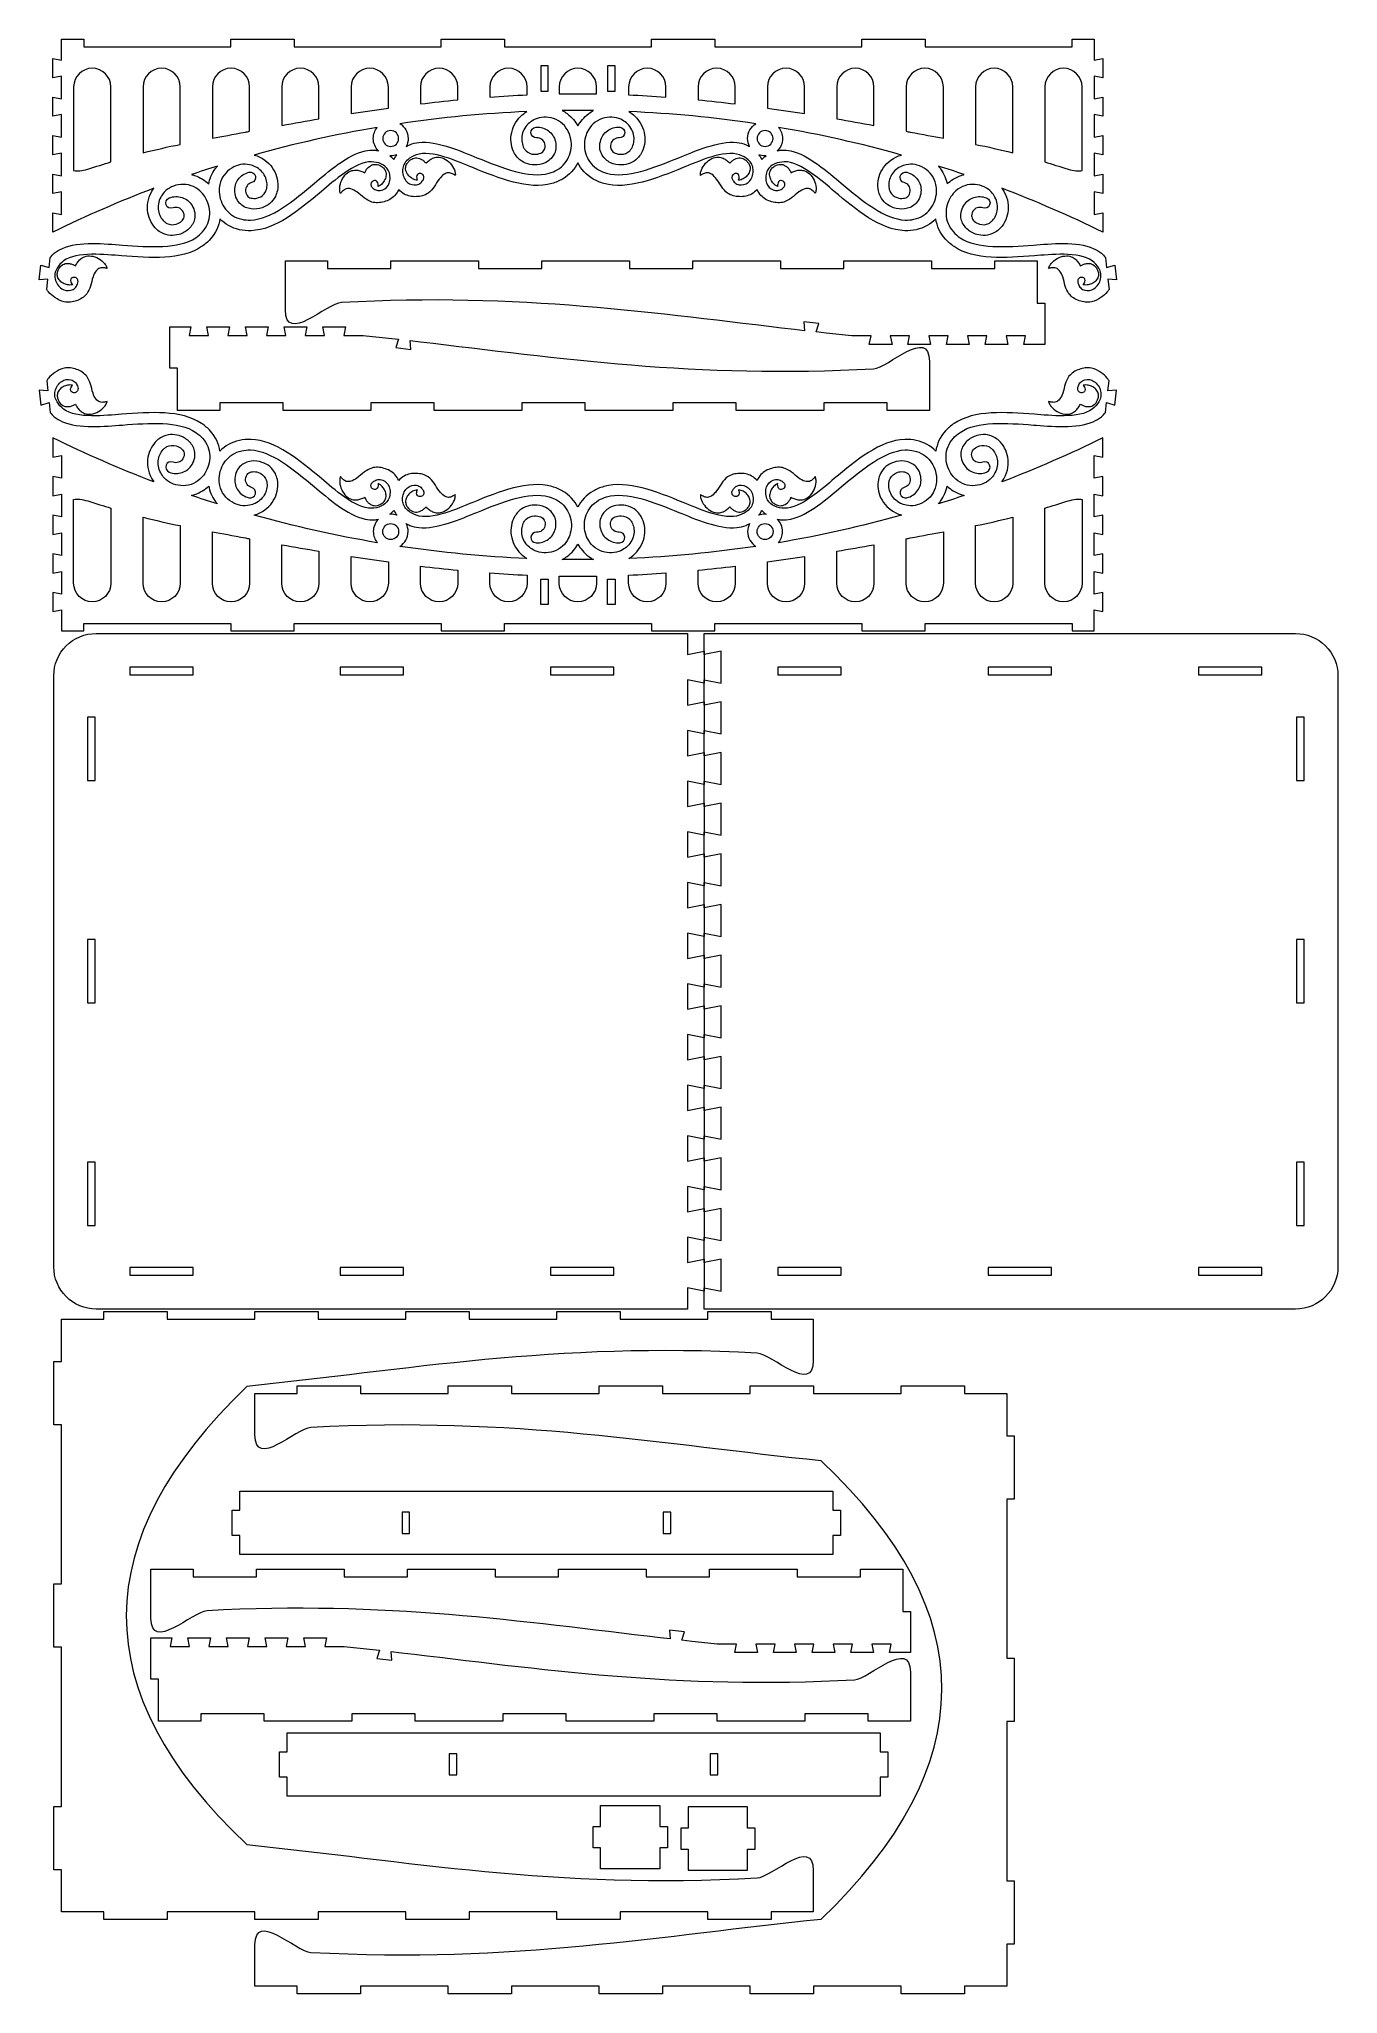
# Model space of a CAD drawing. Header units: millimetres. Extents: x -769 to 769, y -1158 to 1158.
import ezdxf

# ---------------------------------------------------------------- set-up
doc = ezdxf.new("R2010")
doc.units = ezdxf.units.MM
doc.header["$MEASUREMENT"] = 0
doc.layers.add('Camada 1', color=7, linetype='Continuous')

msp = doc.modelspace()

# ---------------------------------------------------------------- linework, layer by layer
at = {"layer": 'Camada 1', "color": 250, "lineweight": 20}
for points, knots in [([(480.2025, 1132.6535), (480.2025, 1132.6535), (480.2025, 1157.5169), (480.2025, 1157.5169), (480.2025, 1157.5169), (480.2025, 1157.5169), (454.0567, 1157.5169), (454.0567, 1157.5169), (454.0567, 1157.5169), (454.0567, 1157.5169), (454.0567, 1148.5169), (454.0567, 1148.5169), (454.0567, 1148.5169), (454.0567, 1148.5169), (280.0566, 1148.5169), (280.0566, 1148.5169), (280.0566, 1148.5169), (280.0566, 1148.5169), (280.0566, 1157.5169), (280.0566, 1157.5169), (280.0566, 1157.5169), (280.0566, 1157.5169), (205.0566, 1157.5169), (205.0566, 1157.5169), (205.0566, 1157.5169), (205.0566, 1157.5169), (205.0566, 1148.5169), (205.0566, 1148.5169), (205.0566, 1148.5169), (205.0566, 1148.5169), (31.0566, 1148.5169), (31.0566, 1148.5169), (31.0566, 1148.5169), (31.0566, 1148.5169), (31.0566, 1157.5169), (31.0566, 1157.5169), (31.0566, 1157.5169), (31.0566, 1157.5169), (-43.9434, 1157.5169), (-43.9434, 1157.5169), (-43.9434, 1157.5169), (-43.9434, 1157.5169), (-43.9434, 1148.5169), (-43.9434, 1148.5169), (-43.9434, 1148.5169), (-43.9434, 1148.5169), (-217.9434, 1148.5169), (-217.9434, 1148.5169), (-217.9434, 1148.5169), (-217.9434, 1148.5169), (-217.9434, 1157.5169), (-217.9434, 1157.5169), (-217.9434, 1157.5169), (-217.9434, 1157.5169), (-292.9434, 1157.5169), (-292.9434, 1157.5169), (-292.9434, 1157.5169), (-292.9434, 1157.5169), (-292.9434, 1148.5169), (-292.9434, 1148.5169), (-292.9434, 1148.5169), (-292.9434, 1148.5169), (-466.9434, 1148.5169), (-466.9434, 1148.5169), (-466.9434, 1148.5169), (-466.9434, 1148.5169), (-466.9434, 1157.5169), (-466.9434, 1157.5169), (-466.9434, 1157.5169), (-466.9434, 1157.5169), (-541.9434, 1157.5169), (-541.9434, 1157.5169), (-541.9434, 1157.5169), (-541.9434, 1157.5169), (-541.9434, 1148.5169), (-541.9434, 1148.5169), (-541.9434, 1148.5169), (-541.9434, 1148.5169), (-715.9435, 1148.5169), (-715.9435, 1148.5169), (-715.9435, 1148.5169), (-715.9435, 1148.5169), (-715.9435, 1157.5169), (-715.9435, 1157.5169), (-715.9435, 1157.5169), (-715.9435, 1157.5169), (-742.0893, 1157.5169), (-742.0893, 1157.5169), (-742.0893, 1157.5169), (-742.0893, 1157.5169), (-742.0893, 1132.6535), (-742.0893, 1132.6535), (-742.0893, 1132.6535), (-742.0893, 1132.6535), (-752.2833, 1134.6535), (-752.2833, 1134.6535), (-752.2833, 1134.6535), (-752.2833, 1134.6535), (-752.2833, 1111.7902), (-752.2833, 1111.7902), (-752.2833, 1111.7902), (-752.2833, 1111.7902), (-742.0893, 1113.7902), (-742.0893, 1113.7902), (-742.0893, 1113.7902), (-742.0893, 1113.7902), (-742.0893, 1086.9268), (-742.0893, 1086.9268), (-742.0893, 1086.9268), (-742.0893, 1086.9268), (-752.2833, 1088.9268), (-752.2833, 1088.9268), (-752.2833, 1088.9268), (-752.2833, 1088.9268), (-752.2833, 1066.0635), (-752.2833, 1066.0635), (-752.2833, 1066.0635), (-752.2833, 1066.0635), (-742.0893, 1068.0635), (-742.0893, 1068.0635), (-742.0893, 1068.0635), (-742.0893, 1068.0635), (-742.0893, 1041.2001), (-742.0893, 1041.2001), (-742.0893, 1041.2001), (-742.0893, 1041.2001), (-752.2833, 1043.2001), (-752.2833, 1043.2001), (-752.2833, 1043.2001), (-752.2833, 1043.2001), (-752.2833, 1020.3368), (-752.2833, 1020.3368), (-752.2833, 1020.3368), (-752.2833, 1020.3368), (-742.0893, 1022.3368), (-742.0893, 1022.3368), (-742.0893, 1022.3368), (-742.0893, 1022.3368), (-742.0893, 995.4734), (-742.0893, 995.4734), (-742.0893, 995.4734), (-742.0893, 995.4734), (-752.2833, 997.4734), (-752.2833, 997.4734), (-752.2833, 997.4734), (-752.2833, 997.4734), (-752.2833, 974.6101), (-752.2833, 974.6101), (-752.2833, 974.6101), (-752.2833, 974.6101), (-742.0893, 976.6101), (-742.0893, 976.6101), (-742.0893, 976.6101), (-742.0893, 976.6101), (-742.0893, 949.7467), (-742.0893, 949.7467), (-742.0893, 949.7467), (-742.0893, 949.7467), (-752.2833, 951.7467), (-752.2833, 951.7467), (-752.2833, 951.7467), (-752.2833, 951.7467), (-752.2833, 928.8834), (-752.2833, 928.8834), (-752.2833, 928.8834), (-713.464, 947.99), (-673.6347, 965.357), (-632.9013, 980.8928), (-632.9013, 980.8928), (-633.963, 979.4144), (-634.9046, 977.9041), (-635.7319, 976.3717), (-635.7319, 976.3717), (-640.1374, 968.2122), (-641.2149, 959.5911), (-639.8764, 951.8138), (-639.8764, 951.8138), (-638.5296, 943.9921), (-634.7113, 936.9735), (-629.3516, 932.0839), (-629.3516, 932.0839), (-627.5754, 930.4637), (-625.6133, 929.067), (-623.4972, 927.9396), (-623.4972, 927.9396), (-617.0629, 924.5097), (-609.6426, 924.222), (-603.0531, 926.1671), (-603.0531, 926.1671), (-598.7285, 927.444), (-594.7203, 929.6991), (-591.5578, 932.6683), (-591.5578, 932.6683), (-588.1709, 935.8483), (-585.7057, 939.8433), (-584.7296, 944.3759), (-584.7296, 944.3759), (-583.647, 949.4092), (-584.383, 954.9207), (-587.7024, 960.4758), (-587.7024, 960.4758), (-590.4749, 965.1161), (-594.6991, 968.3359), (-599.4641, 969.9185), (-599.4641, 969.9185), (-604.3087, 971.5283), (-609.7057, 971.4432), (-614.6976, 969.4357), (-614.6976, 969.4357), (-617.9773, 968.1178), (-619.6256, 964.3931), (-618.379, 961.1183), (-618.379, 961.1183), (-617.1322, 957.8434), (-613.4626, 956.2564), (-610.183, 957.5748), (-610.183, 957.5748), (-608.0432, 958.4352), (-605.7369, 958.474), (-603.6722, 957.7881), (-603.6722, 957.7881), (-601.6383, 957.112), (-599.8284, 955.728), (-598.6332, 953.728), (-598.6332, 953.728), (-597.0934, 951.1502), (-596.7032, 948.8148), (-597.1288, 946.8356), (-597.1288, 946.8356), (-597.5209, 945.0158), (-598.5877, 943.3388), (-600.078, 941.9397), (-600.078, 941.9397), (-601.7923, 940.3308), (-604.0086, 939.0952), (-606.4346, 938.3795), (-606.4346, 938.3795), (-610.0416, 937.3143), (-614.0248, 937.4298), (-617.3761, 939.2161), (-617.3761, 939.2161), (-618.5515, 939.8426), (-619.6724, 940.6466), (-620.717, 941.5992), (-620.717, 941.5992), (-624.0768, 944.6639), (-626.4872, 949.1627), (-627.3629, 954.2503), (-627.3629, 954.2503), (-628.2458, 959.3821), (-627.539, 965.064), (-624.642, 970.4303), (-624.642, 970.4303), (-623.5778, 972.4017), (-622.2048, 974.353), (-620.4943, 976.2447), (-620.4943, 976.2447), (-618.2408, 978.7369), (-615.426, 980.8752), (-612.0796, 982.464), (-612.0796, 982.464), (-608.9041, 983.9724), (-605.2388, 984.9864), (-601.1059, 985.3457), (-601.1059, 985.3457), (-597.005, 985.703), (-592.8229, 985.2143), (-588.884, 983.9081), (-588.884, 983.9081), (-585.0933, 982.651), (-581.4911, 980.6049), (-578.3685, 977.7926), (-578.3685, 977.7926), (-576.1321, 975.7781), (-574.1934, 973.4943), (-572.5943, 971.0239), (-572.5943, 971.0239), (-568.6437, 964.9228), (-566.5221, 957.5494), (-566.8186, 950.1152), (-566.8186, 950.1152), (-567.1096, 942.8048), (-569.7842, 935.403), (-575.4212, 929.0916), (-575.4212, 929.0916), (-577.6229, 926.6274), (-580.2338, 924.3447), (-583.2806, 922.3126), (-583.2806, 922.3126), (-603.6478, 908.7352), (-638.061, 911.2544), (-670.1625, 913.6041), (-670.1625, 913.6041), (-690.0337, 915.0588), (-722.2195, 918.333), (-741.0492, 909.6895), (-741.0492, 909.6895), (-744.4928, 908.1108), (-747.8536, 906.3317), (-750.7149, 903.8644), (-750.7149, 903.8644), (-752.4782, 902.3444), (-754.0493, 900.6277), (-755.4557, 898.7773), (-755.4557, 898.7773), (-755.4557, 898.7773), (-756.805, 886.8431), (-756.805, 886.8431), (-756.805, 886.8431), (-756.805, 886.8431), (-766.7097, 889.9757), (-766.7097, 889.9757), (-766.7097, 889.9757), (-766.7097, 889.9757), (-768.7166, 872.2253), (-768.7166, 872.2253), (-768.7166, 872.2253), (-768.7166, 872.2253), (-758.3624, 873.0675), (-758.3624, 873.0675), (-758.3624, 873.0675), (-758.3624, 873.0675), (-759.7117, 861.1334), (-759.7117, 861.1334), (-759.7117, 861.1334), (-759.0994, 860.0637), (-758.4141, 859.0364), (-757.6552, 858.0625), (-757.6552, 858.0625), (-755.5998, 855.4285), (-752.9423, 853.3447), (-750.1699, 851.4764), (-750.1699, 851.4764), (-746.7091, 849.1439), (-743.0238, 847.066), (-738.9603, 846.2743), (-738.9603, 846.2743), (-734.0729, 845.3133), (-729.0396, 845.9977), (-724.3652, 847.6958), (-724.3652, 847.6958), (-719.6796, 849.3959), (-715.3401, 852.0179), (-712.2923, 855.9344), (-712.2923, 855.9344), (-710.1983, 858.6226), (-709.005, 861.8679), (-707.8842, 865.105), (-707.8842, 865.105), (-706.6654, 868.6085), (-706.2409, 872.3685), (-704.9242, 875.8443), (-704.9242, 875.8443), (-703.9559, 878.4057), (-703.0528, 881.0526), (-701.2258, 883.0587), (-701.2258, 883.0587), (-699.9974, 884.4109), (-698.6709, 885.7465), (-696.9544, 886.3564), (-696.9544, 886.3564), (-695.338, 886.9309), (-693.5739, 886.7882), (-691.8471, 886.6079), (-691.8471, 886.6079), (-690.5988, 886.4755), (-689.3694, 886.1844), (-688.1911, 885.7374), (-688.1911, 885.7374), (-688.3092, 886.4696), (-688.5196, 887.189), (-688.8097, 887.8761), (-688.8097, 887.8761), (-689.3996, 889.2491), (-690.2811, 890.4647), (-691.2082, 891.6321), (-691.2082, 891.6321), (-693.1673, 894.1103), (-695.6929, 896.0772), (-698.4489, 897.6206), (-698.4489, 897.6206), (-701.1938, 899.1558), (-704.1489, 900.3339), (-707.2571, 900.6278), (-707.2571, 900.6278), (-709.8764, 900.8723), (-712.5206, 900.7228), (-714.9717, 899.8218), (-714.9717, 899.8218), (-716.7831, 899.1465), (-718.4375, 898.1128), (-719.9128, 896.8619), (-719.9128, 896.8619), (-721.1915, 895.7754), (-722.249, 894.469), (-723.2373, 893.1169), (-723.2373, 893.1169), (-724.2079, 891.7887), (-725.0595, 890.363), (-725.7642, 888.8712), (-725.7642, 888.8712), (-726.7671, 889.5542), (-727.8386, 890.1306), (-728.9663, 890.5854), (-728.9663, 890.5854), (-730.2392, 891.1037), (-731.5686, 891.5065), (-732.9279, 891.6867), (-732.9279, 891.6867), (-735.0569, 891.9575), (-737.2301, 891.8855), (-739.2167, 891.1108), (-739.2167, 891.1108), (-741.2531, 890.3204), (-742.9882, 888.9069), (-744.3168, 887.1595), (-744.3168, 887.1595), (-745.0921, 886.1438), (-745.6777, 884.9865), (-746.1538, 883.7914), (-746.1538, 883.7914), (-746.7063, 882.4058), (-747.1453, 880.9644), (-747.2113, 879.4786), (-747.2113, 879.4786), (-747.2788, 877.8645), (-747.0203, 876.2459), (-746.4007, 874.7403), (-746.4007, 874.7403), (-745.6495, 872.9148), (-744.3365, 871.4016), (-742.8455, 870.1126), (-742.8455, 870.1126), (-741.3184, 868.797), (-739.4959, 867.8916), (-737.5931, 867.2304), (-737.5931, 867.2304), (-735.9097, 866.6329), (-734.15, 866.2363), (-732.3738, 866.2213), (-732.3738, 866.2213), (-731.281, 866.2162), (-730.1962, 866.3365), (-729.1328, 866.6013), (-729.1328, 866.6013), (-729.464, 866.9238), (-729.7586, 867.2836), (-730.0148, 867.6691), (-730.0148, 867.6691), (-730.5242, 868.431), (-730.9696, 869.2441), (-731.1838, 870.1322), (-731.1838, 870.1322), (-731.4279, 871.1524), (-731.6163, 872.2229), (-731.2084, 873.1658), (-731.2084, 873.1658), (-730.6131, 874.5452), (-729.1433, 875.2581), (-727.6155, 875.3666), (-727.6155, 875.3666), (-726.2431, 875.4639), (-724.8892, 874.9575), (-723.9225, 873.9534), (-723.9225, 873.9534), (-723.031, 873.0245), (-722.673, 871.7349), (-722.6307, 870.4437), (-722.6307, 870.4437), (-722.589, 869.3741), (-722.9952, 868.3466), (-723.3717, 867.3338), (-723.3717, 867.3338), (-723.9956, 865.6447), (-724.8867, 864.0632), (-726.1634, 862.8199), (-726.1634, 862.8199), (-727.5416, 861.4774), (-729.2679, 860.582), (-731.1216, 860.0485), (-731.1216, 860.0485), (-734.7498, 859.0126), (-738.6129, 859.9378), (-741.8754, 861.9283), (-741.8754, 861.9283), (-743.9062, 863.1726), (-745.5223, 864.9604), (-746.8724, 866.9331), (-746.8724, 866.9331), (-748.2353, 868.9256), (-749.2441, 871.1465), (-749.7572, 873.5), (-749.7572, 873.5), (-750.1907, 875.5282), (-750.3084, 877.6201), (-750.0003, 879.6678), (-750.0003, 879.6678), (-749.6504, 882.0045), (-748.6345, 884.172), (-747.489, 886.241), (-747.489, 886.241), (-745.6143, 889.6358), (-742.8524, 892.416), (-739.777, 894.7876), (-739.777, 894.7876), (-724.6089, 906.5028), (-689.3247, 902.1782), (-671.3156, 900.86), (-671.3156, 900.86), (-637.1361, 898.3582), (-600.4963, 895.6761), (-576.427, 911.7222), (-576.427, 911.7222), (-572.3455, 914.4425), (-568.8993, 917.4435), (-566.0459, 920.6392), (-566.0459, 920.6392), (-559.6142, 927.8392), (-555.919, 936.1112), (-554.6423, 944.5237), (-554.6423, 944.5237), (-548.6965, 938.4369), (-540.8688, 933.8753), (-531.4444, 931.7812), (-531.4444, 931.7812), (-527.2623, 930.8511), (-522.7126, 930.4248), (-517.8107, 930.5973), (-517.8107, 930.5973), (-488.9008, 931.6111), (-460.7106, 955.1692), (-434.4132, 977.1452), (-434.4132, 977.1452), (-420.5573, 988.7244), (-394.4263, 1012.8253), (-375.2722, 1012.1623), (-375.2722, 1012.1623), (-371.3909, 1012.0307), (-367.5257, 1011.3846), (-364.0224, 1009.7215), (-364.0224, 1009.7215), (-361.8848, 1008.7098), (-359.795, 1007.5423), (-358.1473, 1005.8488), (-358.1473, 1005.8488), (-356.7022, 1004.3657), (-355.5771, 1002.5982), (-354.7457, 1000.6981), (-354.7457, 1000.6981), (-353.7891, 998.4874), (-353.3123, 996.0952), (-353.2565, 993.6818), (-353.2565, 993.6818), (-353.2019, 991.292), (-353.4712, 988.8971), (-354.3943, 986.7016), (-354.3943, 986.7016), (-355.8821, 983.1814), (-358.4796, 980.1758), (-362.0306, 978.9), (-362.0306, 978.9), (-363.8472, 978.2516), (-365.7716, 977.9714), (-367.6743, 978.2575), (-367.6743, 978.2575), (-369.4365, 978.5222), (-371.0829, 979.2865), (-372.5753, 980.2942), (-372.5753, 980.2942), (-373.472, 980.8969), (-374.4015, 981.4944), (-374.9917, 982.3873), (-374.9917, 982.3873), (-375.7109, 983.4607), (-376.1727, 984.7168), (-375.9906, 985.9914), (-375.9906, 985.9914), (-375.7916, 987.3709), (-374.9875, 988.5721), (-373.816, 989.294), (-373.816, 989.294), (-372.5121, 990.0974), (-370.9026, 990.376), (-369.6142, 989.6032), (-369.6142, 989.6032), (-368.7327, 989.0755), (-368.2611, 988.0962), (-367.8641, 987.1252), (-367.8641, 987.1252), (-367.5198, 986.279), (-367.407, 985.3589), (-367.3761, 984.4428), (-367.3761, 984.4428), (-367.3592, 983.9803), (-367.3885, 983.5162), (-367.4693, 983.0611), (-367.4693, 983.0611), (-366.4512, 983.4665), (-365.5001, 984.0018), (-364.6156, 984.6436), (-364.6156, 984.6436), (-363.1819, 985.6922), (-361.9842, 987.0411), (-360.9657, 988.5087), (-360.9657, 988.5087), (-359.8064, 990.1559), (-358.8545, 991.9547), (-358.3822, 993.9141), (-358.3822, 993.9141), (-357.9234, 995.8309), (-357.7401, 997.826), (-358.1952, 999.7468), (-358.1952, 999.7468), (-358.5706, 1001.3311), (-359.3051, 1002.7964), (-360.3019, 1004.0678), (-360.3019, 1004.0678), (-361.2225, 1005.2359), (-362.42, 1006.1503), (-363.6772, 1006.9532), (-363.6772, 1006.9532), (-364.7613, 1007.6459), (-365.9121, 1008.244), (-367.1345, 1008.6165), (-367.1345, 1008.6165), (-369.233, 1009.2602), (-371.4669, 1009.3958), (-373.5819, 1008.8494), (-373.5819, 1008.8494), (-375.6472, 1008.3193), (-377.4541, 1007.1097), (-379.025, 1005.6474), (-379.025, 1005.6474), (-380.0238, 1004.7079), (-380.8684, 1003.6051), (-381.5997, 1002.4413), (-381.5997, 1002.4413), (-382.2501, 1001.414), (-382.7838, 1000.3207), (-383.1998, 999.1808), (-383.1998, 999.1808), (-384.6426, 999.9811), (-386.1661, 1000.642), (-387.7293, 1001.1542), (-387.7293, 1001.1542), (-389.3208, 1001.6757), (-390.942, 1002.1195), (-392.6144, 1002.2556), (-392.6144, 1002.2556), (-394.5425, 1002.4106), (-396.4892, 1002.2848), (-398.3543, 1001.7761), (-398.3543, 1001.7761), (-400.8706, 1001.0776), (-403.1051, 999.6561), (-405.0897, 997.9291), (-405.0897, 997.9291), (-407.4423, 995.8768), (-409.1547, 993.1957), (-410.4879, 990.3472), (-410.4879, 990.3472), (-411.8255, 987.4857), (-412.7289, 984.4146), (-412.8738, 981.2589), (-412.8738, 981.2589), (-412.9455, 979.77), (-412.9519, 978.2683), (-412.6299, 976.8091), (-412.6299, 976.8091), (-412.4645, 976.0818), (-412.2157, 975.3748), (-411.8844, 974.7113), (-411.8844, 974.7113), (-411.1882, 975.7619), (-410.3598, 976.7157), (-409.4232, 977.5515), (-409.4232, 977.5515), (-408.1261, 978.7056), (-406.7767, 979.8509), (-405.1289, 980.3275), (-405.1289, 980.3275), (-403.3789, 980.8338), (-401.5224, 980.5232), (-399.7358, 980.1419), (-399.7358, 980.1419), (-397.0814, 979.5788), (-394.8036, 977.9563), (-392.5225, 976.4412), (-392.5225, 976.4412), (-389.4251, 974.3868), (-386.8864, 971.581), (-383.8523, 969.4469), (-383.8523, 969.4469), (-381.0531, 967.4721), (-378.1904, 965.5329), (-374.9211, 964.5717), (-374.9211, 964.5717), (-370.1608, 963.1695), (-365.1066, 963.5724), (-360.3094, 964.9258), (-360.3094, 964.9258), (-355.5224, 966.2745), (-351.0356, 968.6556), (-347.6272, 972.2879), (-347.6272, 972.2879), (-345.6812, 974.3547), (-344.2324, 976.8088), (-343.0467, 979.4091), (-343.0467, 979.4091), (-341.1211, 977.2975), (-338.9897, 975.4056), (-336.504, 974.0347), (-336.504, 974.0347), (-332.1464, 971.622), (-327.1456, 970.7307), (-322.1757, 970.9142), (-322.1757, 970.9142), (-317.1945, 971.0963), (-312.2602, 972.262), (-308.1588, 975.0558), (-308.1588, 975.0558), (-305.3415, 976.9728), (-303.2109, 979.6961), (-301.1518, 982.4339), (-301.1518, 982.4339), (-298.9179, 985.3952), (-297.3614, 988.8441), (-295.0426, 991.749), (-295.0426, 991.749), (-293.3358, 993.8903), (-291.6649, 996.1329), (-289.3109, 997.4826), (-289.3109, 997.4826), (-287.7271, 998.3931), (-286.0552, 999.2579), (-284.2343, 999.3122), (-284.2343, 999.3122), (-282.5197, 999.3637), (-280.8842, 998.6871), (-279.2956, 997.9862), (-279.2956, 997.9862), (-278.1482, 997.4776), (-277.0672, 996.8237), (-276.0826, 996.037), (-276.0826, 996.037), (-275.9706, 996.7702), (-275.9503, 997.5194), (-276.0159, 998.2624), (-276.0159, 998.2624), (-276.1565, 999.7501), (-276.6231, 1001.1774), (-277.1477, 1002.5728), (-277.1477, 1002.5728), (-278.2529, 1005.5322), (-280.054, 1008.1786), (-282.2043, 1010.4924), (-282.2043, 1010.4924), (-284.3465, 1012.795), (-286.7982, 1014.8222), (-289.6668, 1016.0547), (-289.6668, 1016.0547), (-292.085, 1017.0902), (-294.6478, 1017.7584), (-297.2571, 1017.652), (-297.2571, 1017.652), (-299.1883, 1017.5645), (-301.0799, 1017.0876), (-302.8676, 1016.3491), (-302.8676, 1016.3491), (-304.4178, 1015.7069), (-305.8249, 1014.7875), (-307.18, 1013.8034), (-307.18, 1013.8034), (-308.511, 1012.8366), (-309.7586, 1011.7406), (-310.8866, 1010.5366), (-310.8866, 1010.5366), (-311.632, 1011.4941), (-312.4752, 1012.3712), (-313.4092, 1013.1497), (-313.4092, 1013.1497), (-314.462, 1014.0333), (-315.6039, 1014.8241), (-316.8425, 1015.4123), (-316.8425, 1015.4123), (-318.786, 1016.3227), (-320.8768, 1016.9202), (-323.0051, 1016.7918), (-323.0051, 1016.7918), (-325.1859, 1016.6636), (-327.2706, 1015.8499), (-329.0709, 1014.5939), (-329.0709, 1014.5939), (-330.1202, 1013.8647), (-331.0323, 1012.9426), (-331.8519, 1011.9509), (-331.8519, 1011.9509), (-332.8025, 1010.8013), (-333.6621, 1009.5639), (-334.1804, 1008.1699), (-334.1804, 1008.1699), (-334.7395, 1006.6542), (-334.9894, 1005.0342), (-334.8611, 1003.4112), (-334.8611, 1003.4112), (-334.7057, 1001.4432), (-333.9196, 999.6004), (-332.8955, 997.9165), (-332.8955, 997.9165), (-331.8453, 996.1962), (-330.3878, 994.7757), (-328.7794, 993.5632), (-328.7794, 993.5632), (-327.3601, 992.4784), (-325.8066, 991.5615), (-324.1205, 991.0028), (-324.1205, 991.0028), (-323.0819, 990.663), (-322.0125, 990.445), (-320.9191, 990.3711), (-320.9191, 990.3711), (-321.1355, 990.7796), (-321.3055, 991.2124), (-321.4313, 991.6578), (-321.4313, 991.6578), (-321.6826, 992.5392), (-321.8573, 993.4497), (-321.7891, 994.3607), (-321.7891, 994.3607), (-321.7088, 995.4067), (-321.56, 996.4833), (-320.8827, 997.2558), (-320.8827, 997.2558), (-319.8932, 998.3864), (-318.2756, 998.6144), (-316.7883, 998.2495), (-316.7883, 998.2495), (-315.4519, 997.9214), (-314.3184, 997.0244), (-313.7061, 995.7723), (-313.7061, 995.7723), (-313.1421, 994.6149), (-313.1967, 993.2776), (-313.5522, 992.0356), (-313.5522, 992.0356), (-313.8404, 991.0047), (-314.5419, 990.1511), (-315.2108, 989.3025), (-315.2108, 989.3025), (-316.3224, 987.8859), (-317.6553, 986.6537), (-319.2516, 985.8616), (-319.2516, 985.8616), (-320.975, 985.0061), (-322.8927, 984.683), (-324.8206, 984.7433), (-324.8206, 984.7433), (-328.5918, 984.8693), (-331.9852, 986.9341), (-334.4806, 989.8288), (-334.4806, 989.8288), (-336.0323, 991.6357), (-337.0226, 993.8327), (-337.7032, 996.1243), (-337.7032, 996.1243), (-338.3897, 998.4387), (-338.6691, 1000.8619), (-338.4362, 1003.2594), (-338.4362, 1003.2594), (-338.2271, 1005.3228), (-337.6981, 1007.3501), (-336.777, 1009.2048), (-336.777, 1009.2048), (-335.7278, 1011.3218), (-334.0965, 1013.0736), (-332.3718, 1014.6918), (-332.3718, 1014.6918), (-329.547, 1017.3487), (-326.0658, 1019.1484), (-322.4116, 1020.4633), (-322.4116, 1020.4633), (-304.3826, 1026.9654), (-272.1223, 1012.034), (-255.384, 1005.2592), (-255.384, 1005.2592), (-223.6165, 992.4014), (-189.5624, 978.6179), (-161.7334, 986.514), (-161.7334, 986.514), (-157.0144, 987.8524), (-152.8145, 989.6527), (-149.1188, 991.8199), (-149.1188, 991.8199), (-140.7898, 996.7019), (-134.737, 1003.4433), (-130.9431, 1011.0595), (-130.9431, 1011.0595), (-127.1493, 1003.4433), (-121.0965, 996.702), (-112.7676, 991.8199), (-112.7676, 991.8199), (-109.0718, 989.6526), (-104.8718, 987.8524), (-100.1529, 986.514), (-100.1529, 986.514), (-72.3239, 978.6178), (-38.2698, 992.4013), (-6.5022, 1005.2592), (-6.5022, 1005.2592), (10.236, 1012.034), (42.4963, 1026.9654), (60.5254, 1020.4633), (60.5254, 1020.4633), (64.1795, 1019.1484), (67.6607, 1017.3487), (70.4855, 1014.6919), (70.4855, 1014.6919), (72.2103, 1013.0735), (73.8415, 1011.3218), (74.8908, 1009.2048), (74.8908, 1009.2048), (75.8117, 1007.3501), (76.3409, 1005.3228), (76.55, 1003.2594), (76.55, 1003.2594), (76.7828, 1000.8619), (76.5035, 998.4386), (75.8169, 996.1243), (75.8169, 996.1243), (75.1364, 993.8328), (74.146, 991.6356), (72.5943, 989.8288), (72.5943, 989.8288), (70.099, 986.934), (66.7054, 984.8693), (62.9344, 984.7433), (62.9344, 984.7433), (61.0064, 984.6829), (59.0887, 985.0061), (57.3653, 985.8616), (57.3653, 985.8616), (55.7691, 986.6537), (54.4361, 987.8859), (53.3246, 989.3025), (53.3246, 989.3025), (52.6555, 990.1511), (51.9541, 991.0046), (51.6659, 992.0356), (51.6659, 992.0356), (51.3104, 993.2777), (51.2559, 994.6149), (51.8198, 995.7722), (51.8198, 995.7722), (52.4321, 997.0244), (53.5656, 997.9214), (54.9019, 998.2494), (54.9019, 998.2494), (56.3895, 998.6143), (58.0069, 998.3863), (58.9963, 997.2559), (58.9963, 997.2559), (59.6737, 996.4834), (59.8225, 995.4067), (59.9027, 994.3607), (59.9027, 994.3607), (59.971, 993.4497), (59.7964, 992.5392), (59.5449, 991.6579), (59.5449, 991.6579), (59.4193, 991.2125), (59.2492, 990.7795), (59.0328, 990.3711), (59.0328, 990.3711), (60.1261, 990.4449), (61.1954, 990.6629), (62.2342, 991.0029), (62.2342, 991.0029), (63.9203, 991.5615), (65.4738, 992.4785), (66.8932, 993.5632), (66.8932, 993.5632), (68.5015, 994.7757), (69.959, 996.1962), (71.0092, 997.9165), (71.0092, 997.9165), (72.0333, 999.6005), (72.8195, 1001.4433), (72.9748, 1003.4112), (72.9748, 1003.4112), (73.1031, 1005.0342), (72.8532, 1006.6541), (72.294, 1008.1699), (72.294, 1008.1699), (71.7758, 1009.5639), (70.9163, 1010.8012), (69.9656, 1011.9508), (69.9656, 1011.9508), (69.1461, 1012.9426), (68.234, 1013.8646), (67.1846, 1014.5939), (67.1846, 1014.5939), (65.3843, 1015.8499), (63.2995, 1016.6636), (61.1188, 1016.7918), (61.1188, 1016.7918), (58.9905, 1016.9202), (56.8998, 1016.3227), (54.9562, 1015.4123), (54.9562, 1015.4123), (53.7176, 1014.824), (52.5757, 1014.0333), (51.5229, 1013.1497), (51.5229, 1013.1497), (50.5888, 1012.3713), (49.7457, 1011.494), (49.0003, 1010.5366), (49.0003, 1010.5366), (47.8722, 1011.7406), (46.6247, 1012.8367), (45.2937, 1013.8034), (45.2937, 1013.8034), (43.9387, 1014.7875), (42.5314, 1015.7069), (40.9813, 1016.349), (40.9813, 1016.349), (39.1936, 1017.0877), (37.3021, 1017.5645), (35.3708, 1017.652), (35.3708, 1017.652), (32.7616, 1017.7584), (30.1989, 1017.0902), (27.7805, 1016.0546), (27.7805, 1016.0546), (24.9119, 1014.8222), (22.4603, 1012.795), (20.318, 1010.4924), (20.318, 1010.4924), (18.1678, 1008.1786), (16.3666, 1005.5322), (15.2614, 1002.5728), (15.2614, 1002.5728), (14.7368, 1001.1775), (14.2703, 999.7501), (14.1296, 998.2623), (14.1296, 998.2623), (14.064, 997.5195), (14.0843, 996.7701), (14.1963, 996.0371), (14.1963, 996.0371), (15.181, 996.8236), (16.2618, 997.4777), (17.4095, 997.9862), (17.4095, 997.9862), (18.9979, 998.6871), (20.6334, 999.3637), (22.348, 999.3122), (22.348, 999.3122), (24.169, 999.2579), (25.841, 998.3932), (27.4246, 997.4826), (27.4246, 997.4826), (29.7786, 996.133), (31.4495, 993.8904), (33.1563, 991.749), (33.1563, 991.749), (35.475, 988.8441), (37.0316, 985.3952), (39.2656, 982.4339), (39.2656, 982.4339), (41.3247, 979.6961), (43.4552, 976.9728), (46.2724, 975.0559), (46.2724, 975.0559), (50.374, 972.262), (55.3083, 971.0963), (60.2895, 970.9143), (60.2895, 970.9143), (65.2593, 970.7307), (70.2601, 971.6219), (74.6177, 974.0348), (74.6177, 974.0348), (77.1036, 975.4057), (79.2347, 977.2975), (81.1604, 979.4091), (81.1604, 979.4091), (82.3461, 976.8088), (83.7949, 974.3546), (85.7409, 972.2879), (85.7409, 972.2879), (89.1492, 968.6556), (93.6361, 966.2745), (98.423, 964.9258), (98.423, 964.9258), (103.2204, 963.5724), (108.2744, 963.1695), (113.0348, 964.5717), (113.0348, 964.5717), (116.3041, 965.5329), (119.1668, 967.4722), (121.966, 969.4469), (121.966, 969.4469), (125.0001, 971.5811), (127.5388, 974.3868), (130.6363, 976.4411), (130.6363, 976.4411), (132.9172, 977.9563), (135.1952, 979.5788), (137.8495, 980.1418), (137.8495, 980.1418), (139.6361, 980.5233), (141.4926, 980.8338), (143.2425, 980.3275), (143.2425, 980.3275), (144.8904, 979.8508), (146.2397, 978.7056), (147.537, 977.5516), (147.537, 977.5516), (148.4734, 976.7156), (149.3019, 975.7618), (149.998, 974.7113), (149.998, 974.7113), (150.3293, 975.3748), (150.5783, 976.0818), (150.7436, 976.809), (150.7436, 976.809), (151.0657, 978.2683), (151.0591, 979.77), (150.9875, 981.2589), (150.9875, 981.2589), (150.8425, 984.4146), (149.9392, 987.4858), (148.6018, 990.3472), (148.6018, 990.3472), (147.2684, 993.1957), (145.5559, 995.8768), (143.2034, 997.9291), (143.2034, 997.9291), (141.2187, 999.6561), (138.9843, 1001.0776), (136.468, 1001.7762), (136.468, 1001.7762), (134.6029, 1002.2847), (132.6563, 1002.4107), (130.7282, 1002.2556), (130.7282, 1002.2556), (129.0557, 1002.1194), (127.4345, 1001.6757), (125.8429, 1001.1543), (125.8429, 1001.1543), (124.2798, 1000.642), (122.7562, 999.981), (121.3136, 999.1808), (121.3136, 999.1808), (120.8974, 1000.3207), (120.3637, 1001.414), (119.7133, 1002.4413), (119.7133, 1002.4413), (118.9821, 1003.605), (118.1375, 1004.7078), (117.1388, 1005.6474), (117.1388, 1005.6474), (115.5678, 1007.1096), (113.7609, 1008.3193), (111.6955, 1008.8494), (111.6955, 1008.8494), (109.5806, 1009.3958), (107.3468, 1009.2602), (105.2481, 1008.6164), (105.2481, 1008.6164), (104.0258, 1008.244), (102.8749, 1007.6459), (101.7909, 1006.9532), (101.7909, 1006.9532), (100.5337, 1006.1503), (99.3362, 1005.2359), (98.4157, 1004.0678), (98.4157, 1004.0678), (97.4188, 1002.7964), (96.6844, 1001.331), (96.3091, 999.7468), (96.3091, 999.7468), (95.8538, 997.826), (96.0371, 995.831), (96.4959, 993.9141), (96.4959, 993.9141), (96.9682, 991.9547), (97.9201, 990.156), (99.0794, 988.5087), (99.0794, 988.5087), (100.0979, 987.0412), (101.2956, 985.6922), (102.7294, 984.6436), (102.7294, 984.6436), (103.6138, 984.0018), (104.5649, 983.4664), (105.583, 983.0611), (105.583, 983.0611), (105.5022, 983.5162), (105.473, 983.9804), (105.4899, 984.4428), (105.4899, 984.4428), (105.5206, 985.3589), (105.6335, 986.279), (105.9778, 987.1252), (105.9778, 987.1252), (106.3749, 988.0963), (106.8465, 989.0755), (107.7279, 989.6032), (107.7279, 989.6032), (109.0163, 990.376), (110.6258, 990.0973), (111.9298, 989.294), (111.9298, 989.294), (113.1013, 988.5721), (113.9054, 987.371), (114.1044, 985.9914), (114.1044, 985.9914), (114.2863, 984.7169), (113.8246, 983.4607), (113.1055, 982.3873), (113.1055, 982.3873), (112.5152, 981.4944), (111.5857, 980.8969), (110.689, 980.2942), (110.689, 980.2942), (109.1967, 979.2866), (107.5502, 978.5222), (105.788, 978.2574), (105.788, 978.2574), (103.8853, 977.9714), (101.9608, 978.2516), (100.1442, 978.9), (100.1442, 978.9), (96.5932, 980.1759), (93.996, 983.1814), (92.5079, 986.7015), (92.5079, 986.7015), (91.5849, 988.8971), (91.3154, 991.2919), (91.3702, 993.6819), (91.3702, 993.6819), (91.4259, 996.0953), (91.9028, 998.4874), (92.8594, 1000.6982), (92.8594, 1000.6982), (93.6909, 1002.5982), (94.8159, 1004.3656), (96.261, 1005.8488), (96.261, 1005.8488), (97.9087, 1007.5423), (99.9985, 1008.7098), (102.1361, 1009.7216), (102.1361, 1009.7216), (105.6393, 1011.3846), (109.5044, 1012.0308), (113.3859, 1012.1623), (113.3859, 1012.1623), (132.5401, 1012.8252), (158.671, 988.7243), (172.5268, 977.1452), (172.5268, 977.1452), (198.8244, 955.1691), (227.0146, 931.6111), (255.9244, 930.5972), (255.9244, 930.5972), (260.8263, 930.4249), (265.376, 930.8511), (269.5581, 931.7813), (269.5581, 931.7813), (278.9824, 933.8754), (286.8101, 938.4369), (292.7559, 944.5236), (292.7559, 944.5236), (294.0327, 936.1112), (297.7279, 927.839), (304.1596, 920.6392), (304.1596, 920.6392), (307.0131, 917.4435), (310.459, 914.4425), (314.5407, 911.7221), (314.5407, 911.7221), (338.6099, 895.6762), (375.2498, 898.3582), (409.4294, 900.86), (409.4294, 900.86), (427.4383, 902.1783), (462.7226, 906.5028), (477.8909, 894.7876), (477.8909, 894.7876), (480.9662, 892.416), (483.728, 889.6358), (485.6026, 886.241), (485.6026, 886.241), (486.7483, 884.1719), (487.7641, 882.0045), (488.114, 879.6678), (488.114, 879.6678), (488.4221, 877.6201), (488.3044, 875.5282), (487.871, 873.5), (487.871, 873.5), (487.3579, 871.1464), (486.3491, 868.9255), (484.9861, 866.9331), (484.9861, 866.9331), (483.636, 864.9603), (482.0199, 863.1726), (479.9891, 861.9283), (479.9891, 861.9283), (476.7266, 859.9378), (472.8635, 859.0126), (469.2353, 860.0486), (469.2353, 860.0486), (467.3817, 860.582), (465.6552, 861.4774), (464.2771, 862.82), (464.2771, 862.82), (463.0005, 864.0632), (462.1093, 865.6447), (461.4854, 867.3338), (461.4854, 867.3338), (461.1089, 868.3466), (460.7027, 869.374), (460.7444, 870.4437), (460.7444, 870.4437), (460.7867, 871.7349), (461.1447, 873.0245), (462.0362, 873.9534), (462.0362, 873.9534), (463.0029, 874.9576), (464.3568, 875.4638), (465.7294, 875.3666), (465.7294, 875.3666), (467.2571, 875.2581), (468.7268, 874.5452), (469.3221, 873.1658), (469.3221, 873.1658), (469.7299, 872.2229), (469.5416, 871.1524), (469.2975, 870.1322), (469.2975, 870.1322), (469.0833, 869.2441), (468.638, 868.431), (468.1285, 867.6691), (468.1285, 867.6691), (467.8722, 867.2836), (467.5777, 866.9238), (467.2465, 866.6013), (467.2465, 866.6013), (468.3099, 866.3365), (469.3947, 866.2162), (470.4875, 866.2214), (470.4875, 866.2214), (472.2637, 866.2363), (474.0235, 866.6329), (475.7069, 867.2305), (475.7069, 867.2305), (477.6097, 867.8916), (479.4323, 868.7971), (480.9592, 870.1126), (480.9592, 870.1126), (482.4503, 871.4016), (483.7632, 872.9148), (484.5143, 874.7404), (484.5143, 874.7404), (485.1339, 876.2459), (485.3927, 877.8645), (485.325, 879.4786), (485.325, 879.4786), (485.2589, 880.9644), (484.82, 882.4057), (484.2676, 883.7914), (484.2676, 883.7914), (483.7913, 884.9865), (483.2059, 886.1438), (482.4305, 887.1595), (482.4305, 887.1595), (481.1018, 888.9069), (479.3668, 890.3205), (477.3304, 891.1109), (477.3304, 891.1109), (475.3439, 891.8855), (473.1706, 891.9575), (471.0416, 891.6867), (471.0416, 891.6867), (469.6822, 891.5065), (468.3529, 891.1037), (467.08, 890.5854), (467.08, 890.5854), (465.9524, 890.1306), (464.8809, 889.5541), (463.8779, 888.8712), (463.8779, 888.8712), (463.1731, 890.363), (462.3214, 891.7888), (461.351, 893.1168), (461.351, 893.1168), (460.3628, 894.469), (459.3053, 895.7754), (458.0265, 896.8618), (458.0265, 896.8618), (456.5512, 898.1128), (454.8968, 899.1465), (453.0853, 899.8218), (453.0853, 899.8218), (450.6343, 900.7228), (447.9902, 900.8723), (445.3708, 900.6278), (445.3708, 900.6278), (442.2625, 900.3339), (439.3075, 899.1558), (436.5626, 897.6206), (436.5626, 897.6206), (433.8067, 896.0772), (431.2811, 894.1103), (429.3219, 891.632), (429.3219, 891.632), (428.3947, 890.4647), (427.5134, 889.249), (426.9234, 887.876), (426.9234, 887.876), (426.6333, 887.189), (426.4229, 886.4696), (426.3048, 885.7374), (426.3048, 885.7374), (427.4832, 886.1843), (428.7125, 886.4755), (429.9608, 886.6079), (429.9608, 886.6079), (431.6876, 886.7882), (433.4518, 886.9308), (435.0681, 886.3564), (435.0681, 886.3564), (436.7847, 885.7465), (438.1111, 884.411), (439.3394, 883.0587), (439.3394, 883.0587), (441.1665, 881.0525), (442.0696, 878.4057), (443.0379, 875.8444), (443.0379, 875.8444), (444.3546, 872.3684), (444.7791, 868.6085), (445.9978, 865.105), (445.9978, 865.105), (447.1188, 861.8679), (448.312, 858.6226), (450.4061, 855.9344), (450.4061, 855.9344), (453.4539, 852.0178), (457.7934, 849.3958), (462.4788, 847.6958), (462.4788, 847.6958), (467.1534, 845.9977), (472.1865, 845.3133), (477.074, 846.2742), (477.074, 846.2742), (481.1375, 847.066), (484.8229, 849.1438), (488.2835, 851.4763), (488.2835, 851.4763), (491.056, 853.3447), (493.7135, 855.4285), (495.7688, 858.0625), (495.7688, 858.0625), (496.5276, 859.0362), (497.2128, 860.0634), (497.825, 861.1329), (497.825, 861.1329), (497.825, 861.1329), (496.476, 873.0675), (496.476, 873.0675), (496.476, 873.0675), (496.476, 873.0675), (506.8302, 872.2254), (506.8302, 872.2254), (506.8302, 872.2254), (506.8302, 872.2254), (504.8233, 889.9757), (504.8233, 889.9757), (504.8233, 889.9757), (504.8233, 889.9757), (494.9182, 886.8431), (494.9182, 886.8431), (494.9182, 886.8431), (494.9182, 886.8431), (493.5689, 898.778), (493.5689, 898.778), (493.5689, 898.778), (492.1627, 900.6281), (490.5918, 902.3446), (488.8286, 903.8644), (488.8286, 903.8644), (485.9673, 906.3317), (482.6065, 908.1108), (479.163, 909.6895), (479.163, 909.6895), (460.3331, 918.333), (428.1474, 915.0589), (408.2763, 913.6042), (408.2763, 913.6042), (376.1746, 911.2544), (341.7616, 908.7352), (321.3944, 922.3126), (321.3944, 922.3126), (318.3475, 924.3446), (315.7366, 926.6274), (313.5349, 929.0917), (313.5349, 929.0917), (307.8981, 935.403), (305.2234, 942.8048), (304.9324, 950.1151), (304.9324, 950.1151), (304.6357, 957.5494), (306.7574, 964.9228), (310.708, 971.024), (310.708, 971.024), (312.3072, 973.4943), (314.2459, 975.7781), (316.4822, 977.7926), (316.4822, 977.7926), (319.6047, 980.605), (323.2071, 982.651), (326.9978, 983.9082), (326.9978, 983.9082), (330.9365, 985.2143), (335.1187, 985.7029), (339.2195, 985.3457), (339.2195, 985.3457), (343.3525, 984.9864), (347.0178, 983.9724), (350.1933, 982.464), (350.1933, 982.464), (353.5398, 980.8752), (356.3545, 978.7369), (358.6081, 976.2447), (358.6081, 976.2447), (360.3185, 974.353), (361.6915, 972.4016), (362.7558, 970.4303), (362.7558, 970.4303), (365.6528, 965.064), (366.3595, 959.3821), (365.4766, 954.2503), (365.4766, 954.2503), (364.6008, 949.1626), (362.1905, 944.6639), (358.8308, 941.5992), (358.8308, 941.5992), (357.7861, 940.6466), (356.6653, 939.8426), (355.4899, 939.2161), (355.4899, 939.2161), (352.1384, 937.4298), (348.1553, 937.3144), (344.5483, 938.3795), (344.5483, 938.3795), (342.1222, 939.0953), (339.906, 940.3307), (338.1917, 941.9397), (338.1917, 941.9397), (336.7014, 943.3388), (335.6345, 945.0158), (335.2426, 946.8356), (335.2426, 946.8356), (334.8169, 948.8148), (335.2071, 951.1503), (336.747, 953.728), (336.747, 953.728), (337.9421, 955.728), (339.7521, 957.1121), (341.7858, 957.7881), (341.7858, 957.7881), (343.8505, 958.474), (346.1571, 958.4352), (348.2967, 957.5748), (348.2967, 957.5748), (351.5764, 956.2563), (355.2458, 957.8434), (356.4927, 961.1183), (356.4927, 961.1183), (357.7393, 964.3931), (356.091, 968.1178), (352.8114, 969.4357), (352.8114, 969.4357), (347.8194, 971.4432), (342.4223, 971.5283), (337.5777, 969.9185), (337.5777, 969.9185), (332.8128, 968.3359), (328.5885, 965.1161), (325.8162, 960.4758), (325.8162, 960.4758), (322.4967, 954.9206), (321.7606, 949.4092), (322.8434, 944.376), (322.8434, 944.376), (323.8194, 939.8433), (326.2847, 935.8483), (329.6714, 932.6684), (329.6714, 932.6684), (332.834, 929.6992), (336.8423, 927.444), (341.1669, 926.1671), (341.1669, 926.1671), (347.7562, 924.2221), (355.1766, 924.5097), (361.6109, 927.9397), (361.6109, 927.9397), (363.7271, 929.067), (365.6892, 930.4637), (367.4652, 932.084), (367.4652, 932.084), (372.825, 936.9735), (376.6433, 943.992), (377.9901, 951.8137), (377.9901, 951.8137), (379.3286, 959.5911), (378.2512, 968.2123), (373.8457, 976.3716), (373.8457, 976.3716), (373.0182, 977.9041), (372.0765, 979.4145), (371.0149, 980.893), (371.0149, 980.893), (411.7478, 965.3565), (451.5773, 947.9904), (490.3965, 928.8839), (490.3965, 928.8839), (490.3965, 928.8839), (490.3965, 951.7467), (490.3965, 951.7467), (490.3965, 951.7467), (490.3965, 951.7467), (480.2025, 949.7467), (480.2025, 949.7467), (480.2025, 949.7467), (480.2025, 949.7467), (480.2025, 976.6101), (480.2025, 976.6101), (480.2025, 976.6101), (480.2025, 976.6101), (490.3965, 974.6101), (490.3965, 974.6101), (490.3965, 974.6101), (490.3965, 974.6101), (490.3965, 997.4734), (490.3965, 997.4734), (490.3965, 997.4734), (490.3965, 997.4734), (480.2025, 995.4734), (480.2025, 995.4734), (480.2025, 995.4734), (480.2025, 995.4734), (480.2025, 1022.3368), (480.2025, 1022.3368), (480.2025, 1022.3368), (480.2025, 1022.3368), (490.3965, 1020.3368), (490.3965, 1020.3368), (490.3965, 1020.3368), (490.3965, 1020.3368), (490.3965, 1043.2001), (490.3965, 1043.2001), (490.3965, 1043.2001), (490.3965, 1043.2001), (480.2025, 1041.2001), (480.2025, 1041.2001), (480.2025, 1041.2001), (480.2025, 1041.2001), (480.2025, 1068.0635), (480.2025, 1068.0635), (480.2025, 1068.0635), (480.2025, 1068.0635), (490.3965, 1066.0635), (490.3965, 1066.0635), (490.3965, 1066.0635), (490.3965, 1066.0635), (490.3965, 1088.9268), (490.3965, 1088.9268), (490.3965, 1088.9268), (490.3965, 1088.9268), (480.2025, 1086.9268), (480.2025, 1086.9268), (480.2025, 1086.9268), (480.2025, 1086.9268), (480.2025, 1113.7902), (480.2025, 1113.7902), (480.2025, 1113.7902), (480.2025, 1113.7902), (490.3965, 1111.7902), (490.3965, 1111.7902), (490.3965, 1111.7902), (490.3965, 1111.7902), (490.3965, 1134.6535), (490.3965, 1134.6535), (490.3965, 1134.6535), (490.3965, 1134.6535), (480.2025, 1132.6535), (480.2025, 1132.6535)], [0, 0, 0, 0, 0.002347418, 0.002347418, 0.002347418, 0.002347418, 0.004694836, 0.004694836, 0.004694836, 0.004694836, 0.007042254, 0.007042254, 0.007042254, 0.007042254, 0.009389671, 0.009389671, 0.009389671, 0.009389671, 0.011737089, 0.011737089, 0.011737089, 0.011737089, 0.014084507, 0.014084507, 0.014084507, 0.014084507, 0.016431925, 0.016431925, 0.016431925, 0.016431925, 0.018779343, 0.018779343, 0.018779343, 0.018779343, 0.021126761, 0.021126761, 0.021126761, 0.021126761, 0.023474178, 0.023474178, 0.023474178, 0.023474178, 0.025821596, 0.025821596, 0.025821596, 0.025821596, 0.028169014, 0.028169014, 0.028169014, 0.028169014, 0.030516432, 0.030516432, 0.030516432, 0.030516432, 0.03286385, 0.03286385, 0.03286385, 0.03286385, 0.035211268, 0.035211268, 0.035211268, 0.035211268, 0.037558685, 0.037558685, 0.037558685, 0.037558685, 0.039906103, 0.039906103, 0.039906103, 0.039906103, 0.042253521, 0.042253521, 0.042253521, 0.042253521, 0.044600939, 0.044600939, 0.044600939, 0.044600939, 0.046948357, 0.046948357, 0.046948357, 0.046948357, 0.049295775, 0.049295775, 0.049295775, 0.049295775, 0.051643192, 0.051643192, 0.051643192, 0.051643192, 0.05399061, 0.05399061, 0.05399061, 0.05399061, 0.056338028, 0.056338028, 0.056338028, 0.056338028, 0.058685446, 0.058685446, 0.058685446, 0.058685446, 0.061032864, 0.061032864, 0.061032864, 0.061032864, 0.063380282, 0.063380282, 0.063380282, 0.063380282, 0.0657277, 0.0657277, 0.0657277, 0.0657277, 0.068075117, 0.068075117, 0.068075117, 0.068075117, 0.070422535, 0.070422535, 0.070422535, 0.070422535, 0.072769953, 0.072769953, 0.072769953, 0.072769953, 0.075117371, 0.075117371, 0.075117371, 0.075117371, 0.077464789, 0.077464789, 0.077464789, 0.077464789, 0.079812207, 0.079812207, 0.079812207, 0.079812207, 0.082159624, 0.082159624, 0.082159624, 0.082159624, 0.084507042, 0.084507042, 0.084507042, 0.084507042, 0.08685446, 0.08685446, 0.08685446, 0.08685446, 0.089201878, 0.089201878, 0.089201878, 0.089201878, 0.091549296, 0.091549296, 0.091549296, 0.091549296, 0.093896714, 0.093896714, 0.093896714, 0.093896714, 0.096244131, 0.096244131, 0.096244131, 0.096244131, 0.098591549, 0.098591549, 0.098591549, 0.098591549, 0.100938967, 0.100938967, 0.100938967, 0.100938967, 0.103286385, 0.103286385, 0.103286385, 0.103286385, 0.105633803, 0.105633803, 0.105633803, 0.105633803, 0.107981221, 0.107981221, 0.107981221, 0.107981221, 0.110328638, 0.110328638, 0.110328638, 0.110328638, 0.112676056, 0.112676056, 0.112676056, 0.112676056, 0.115023474, 0.115023474, 0.115023474, 0.115023474, 0.117370892, 0.117370892, 0.117370892, 0.117370892, 0.11971831, 0.11971831, 0.11971831, 0.11971831, 0.122065728, 0.122065728, 0.122065728, 0.122065728, 0.124413146, 0.124413146, 0.124413146, 0.124413146, 0.126760563, 0.126760563, 0.126760563, 0.126760563, 0.129107981, 0.129107981, 0.129107981, 0.129107981, 0.131455399, 0.131455399, 0.131455399, 0.131455399, 0.133802817, 0.133802817, 0.133802817, 0.133802817, 0.136150235, 0.136150235, 0.136150235, 0.136150235, 0.138497653, 0.138497653, 0.138497653, 0.138497653, 0.14084507, 0.14084507, 0.14084507, 0.14084507, 0.143192488, 0.143192488, 0.143192488, 0.143192488, 0.145539906, 0.145539906, 0.145539906, 0.145539906, 0.147887324, 0.147887324, 0.147887324, 0.147887324, 0.150234742, 0.150234742, 0.150234742, 0.150234742, 0.15258216, 0.15258216, 0.15258216, 0.15258216, 0.154929577, 0.154929577, 0.154929577, 0.154929577, 0.157276995, 0.157276995, 0.157276995, 0.157276995, 0.159624413, 0.159624413, 0.159624413, 0.159624413, 0.161971831, 0.161971831, 0.161971831, 0.161971831, 0.164319249, 0.164319249, 0.164319249, 0.164319249, 0.166666667, 0.166666667, 0.166666667, 0.166666667, 0.169014085, 0.169014085, 0.169014085, 0.169014085, 0.171361502, 0.171361502, 0.171361502, 0.171361502, 0.17370892, 0.17370892, 0.17370892, 0.17370892, 0.176056338, 0.176056338, 0.176056338, 0.176056338, 0.178403756, 0.178403756, 0.178403756, 0.178403756, 0.180751174, 0.180751174, 0.180751174, 0.180751174, 0.183098592, 0.183098592, 0.183098592, 0.183098592, 0.185446009, 0.185446009, 0.185446009, 0.185446009, 0.187793427, 0.187793427, 0.187793427, 0.187793427, 0.190140845, 0.190140845, 0.190140845, 0.190140845, 0.192488263, 0.192488263, 0.192488263, 0.192488263, 0.194835681, 0.194835681, 0.194835681, 0.194835681, 0.197183099, 0.197183099, 0.197183099, 0.197183099, 0.199530516, 0.199530516, 0.199530516, 0.199530516, 0.201877934, 0.201877934, 0.201877934, 0.201877934, 0.204225352, 0.204225352, 0.204225352, 0.204225352, 0.20657277, 0.20657277, 0.20657277, 0.20657277, 0.208920188, 0.208920188, 0.208920188, 0.208920188, 0.211267606, 0.211267606, 0.211267606, 0.211267606, 0.213615023, 0.213615023, 0.213615023, 0.213615023, 0.215962441, 0.215962441, 0.215962441, 0.215962441, 0.218309859, 0.218309859, 0.218309859, 0.218309859, 0.220657277, 0.220657277, 0.220657277, 0.220657277, 0.223004695, 0.223004695, 0.223004695, 0.223004695, 0.225352113, 0.225352113, 0.225352113, 0.225352113, 0.227699531, 0.227699531, 0.227699531, 0.227699531, 0.230046948, 0.230046948, 0.230046948, 0.230046948, 0.232394366, 0.232394366, 0.232394366, 0.232394366, 0.234741784, 0.234741784, 0.234741784, 0.234741784, 0.237089202, 0.237089202, 0.237089202, 0.237089202, 0.23943662, 0.23943662, 0.23943662, 0.23943662, 0.241784038, 0.241784038, 0.241784038, 0.241784038, 0.244131455, 0.244131455, 0.244131455, 0.244131455, 0.246478873, 0.246478873, 0.246478873, 0.246478873, 0.248826291, 0.248826291, 0.248826291, 0.248826291, 0.251173709, 0.251173709, 0.251173709, 0.251173709, 0.253521127, 0.253521127, 0.253521127, 0.253521127, 0.255868545, 0.255868545, 0.255868545, 0.255868545, 0.258215962, 0.258215962, 0.258215962, 0.258215962, 0.26056338, 0.26056338, 0.26056338, 0.26056338, 0.262910798, 0.262910798, 0.262910798, 0.262910798, 0.265258216, 0.265258216, 0.265258216, 0.265258216, 0.267605634, 0.267605634, 0.267605634, 0.267605634, 0.269953052, 0.269953052, 0.269953052, 0.269953052, 0.272300469, 0.272300469, 0.272300469, 0.272300469, 0.274647887, 0.274647887, 0.274647887, 0.274647887, 0.276995305, 0.276995305, 0.276995305, 0.276995305, 0.279342723, 0.279342723, 0.279342723, 0.279342723, 0.281690141, 0.281690141, 0.281690141, 0.281690141, 0.284037559, 0.284037559, 0.284037559, 0.284037559, 0.286384977, 0.286384977, 0.286384977, 0.286384977, 0.288732394, 0.288732394, 0.288732394, 0.288732394, 0.291079812, 0.291079812, 0.291079812, 0.291079812, 0.29342723, 0.29342723, 0.29342723, 0.29342723, 0.295774648, 0.295774648, 0.295774648, 0.295774648, 0.298122066, 0.298122066, 0.298122066, 0.298122066, 0.300469484, 0.300469484, 0.300469484, 0.300469484, 0.302816901, 0.302816901, 0.302816901, 0.302816901, 0.305164319, 0.305164319, 0.305164319, 0.305164319, 0.307511737, 0.307511737, 0.307511737, 0.307511737, 0.309859155, 0.309859155, 0.309859155, 0.309859155, 0.312206573, 0.312206573, 0.312206573, 0.312206573, 0.314553991, 0.314553991, 0.314553991, 0.314553991, 0.316901408, 0.316901408, 0.316901408, 0.316901408, 0.319248826, 0.319248826, 0.319248826, 0.319248826, 0.321596244, 0.321596244, 0.321596244, 0.321596244, 0.323943662, 0.323943662, 0.323943662, 0.323943662, 0.32629108, 0.32629108, 0.32629108, 0.32629108, 0.328638498, 0.328638498, 0.328638498, 0.328638498, 0.330985915, 0.330985915, 0.330985915, 0.330985915, 0.333333333, 0.333333333, 0.333333333, 0.333333333, 0.335680751, 0.335680751, 0.335680751, 0.335680751, 0.338028169, 0.338028169, 0.338028169, 0.338028169, 0.340375587, 0.340375587, 0.340375587, 0.340375587, 0.342723005, 0.342723005, 0.342723005, 0.342723005, 0.345070423, 0.345070423, 0.345070423, 0.345070423, 0.34741784, 0.34741784, 0.34741784, 0.34741784, 0.349765258, 0.349765258, 0.349765258, 0.349765258, 0.352112676, 0.352112676, 0.352112676, 0.352112676, 0.354460094, 0.354460094, 0.354460094, 0.354460094, 0.356807512, 0.356807512, 0.356807512, 0.356807512, 0.35915493, 0.35915493, 0.35915493, 0.35915493, 0.361502347, 0.361502347, 0.361502347, 0.361502347, 0.363849765, 0.363849765, 0.363849765, 0.363849765, 0.366197183, 0.366197183, 0.366197183, 0.366197183, 0.368544601, 0.368544601, 0.368544601, 0.368544601, 0.370892019, 0.370892019, 0.370892019, 0.370892019, 0.373239437, 0.373239437, 0.373239437, 0.373239437, 0.375586854, 0.375586854, 0.375586854, 0.375586854, 0.377934272, 0.377934272, 0.377934272, 0.377934272, 0.38028169, 0.38028169, 0.38028169, 0.38028169, 0.382629108, 0.382629108, 0.382629108, 0.382629108, 0.384976526, 0.384976526, 0.384976526, 0.384976526, 0.387323944, 0.387323944, 0.387323944, 0.387323944, 0.389671362, 0.389671362, 0.389671362, 0.389671362, 0.392018779, 0.392018779, 0.392018779, 0.392018779, 0.394366197, 0.394366197, 0.394366197, 0.394366197, 0.396713615, 0.396713615, 0.396713615, 0.396713615, 0.399061033, 0.399061033, 0.399061033, 0.399061033, 0.401408451, 0.401408451, 0.401408451, 0.401408451, 0.403755869, 0.403755869, 0.403755869, 0.403755869, 0.406103286, 0.406103286, 0.406103286, 0.406103286, 0.408450704, 0.408450704, 0.408450704, 0.408450704, 0.410798122, 0.410798122, 0.410798122, 0.410798122, 0.41314554, 0.41314554, 0.41314554, 0.41314554, 0.415492958, 0.415492958, 0.415492958, 0.415492958, 0.417840376, 0.417840376, 0.417840376, 0.417840376, 0.420187793, 0.420187793, 0.420187793, 0.420187793, 0.422535211, 0.422535211, 0.422535211, 0.422535211, 0.424882629, 0.424882629, 0.424882629, 0.424882629, 0.427230047, 0.427230047, 0.427230047, 0.427230047, 0.429577465, 0.429577465, 0.429577465, 0.429577465, 0.431924883, 0.431924883, 0.431924883, 0.431924883, 0.4342723, 0.4342723, 0.4342723, 0.4342723, 0.436619718, 0.436619718, 0.436619718, 0.436619718, 0.438967136, 0.438967136, 0.438967136, 0.438967136, 0.441314554, 0.441314554, 0.441314554, 0.441314554, 0.443661972, 0.443661972, 0.443661972, 0.443661972, 0.44600939, 0.44600939, 0.44600939, 0.44600939, 0.448356808, 0.448356808, 0.448356808, 0.448356808, 0.450704225, 0.450704225, 0.450704225, 0.450704225, 0.453051643, 0.453051643, 0.453051643, 0.453051643, 0.455399061, 0.455399061, 0.455399061, 0.455399061, 0.457746479, 0.457746479, 0.457746479, 0.457746479, 0.460093897, 0.460093897, 0.460093897, 0.460093897, 0.462441315, 0.462441315, 0.462441315, 0.462441315, 0.464788732, 0.464788732, 0.464788732, 0.464788732, 0.46713615, 0.46713615, 0.46713615, 0.46713615, 0.469483568, 0.469483568, 0.469483568, 0.469483568, 0.471830986, 0.471830986, 0.471830986, 0.471830986, 0.474178404, 0.474178404, 0.474178404, 0.474178404, 0.476525822, 0.476525822, 0.476525822, 0.476525822, 0.478873239, 0.478873239, 0.478873239, 0.478873239, 0.481220657, 0.481220657, 0.481220657, 0.481220657, 0.483568075, 0.483568075, 0.483568075, 0.483568075, 0.485915493, 0.485915493, 0.485915493, 0.485915493, 0.488262911, 0.488262911, 0.488262911, 0.488262911, 0.490610329, 0.490610329, 0.490610329, 0.490610329, 0.492957746, 0.492957746, 0.492957746, 0.492957746, 0.495305164, 0.495305164, 0.495305164, 0.495305164, 0.497652582, 0.497652582, 0.497652582, 0.497652582, 0.5, 0.5, 0.5, 0.5, 0.502347418, 0.502347418, 0.502347418, 0.502347418, 0.504694836, 0.504694836, 0.504694836, 0.504694836, 0.507042254, 0.507042254, 0.507042254, 0.507042254, 0.509389671, 0.509389671, 0.509389671, 0.509389671, 0.511737089, 0.511737089, 0.511737089, 0.511737089, 0.514084507, 0.514084507, 0.514084507, 0.514084507, 0.516431925, 0.516431925, 0.516431925, 0.516431925, 0.518779343, 0.518779343, 0.518779343, 0.518779343, 0.521126761, 0.521126761, 0.521126761, 0.521126761, 0.523474178, 0.523474178, 0.523474178, 0.523474178, 0.525821596, 0.525821596, 0.525821596, 0.525821596, 0.528169014, 0.528169014, 0.528169014, 0.528169014, 0.530516432, 0.530516432, 0.530516432, 0.530516432, 0.53286385, 0.53286385, 0.53286385, 0.53286385, 0.535211268, 0.535211268, 0.535211268, 0.535211268, 0.537558685, 0.537558685, 0.537558685, 0.537558685, 0.539906103, 0.539906103, 0.539906103, 0.539906103, 0.542253521, 0.542253521, 0.542253521, 0.542253521, 0.544600939, 0.544600939, 0.544600939, 0.544600939, 0.546948357, 0.546948357, 0.546948357, 0.546948357, 0.549295775, 0.549295775, 0.549295775, 0.549295775, 0.551643192, 0.551643192, 0.551643192, 0.551643192, 0.55399061, 0.55399061, 0.55399061, 0.55399061, 0.556338028, 0.556338028, 0.556338028, 0.556338028, 0.558685446, 0.558685446, 0.558685446, 0.558685446, 0.561032864, 0.561032864, 0.561032864, 0.561032864, 0.563380282, 0.563380282, 0.563380282, 0.563380282, 0.5657277, 0.5657277, 0.5657277, 0.5657277, 0.568075117, 0.568075117, 0.568075117, 0.568075117, 0.570422535, 0.570422535, 0.570422535, 0.570422535, 0.572769953, 0.572769953, 0.572769953, 0.572769953, 0.575117371, 0.575117371, 0.575117371, 0.575117371, 0.577464789, 0.577464789, 0.577464789, 0.577464789, 0.579812207, 0.579812207, 0.579812207, 0.579812207, 0.582159624, 0.582159624, 0.582159624, 0.582159624, 0.584507042, 0.584507042, 0.584507042, 0.584507042, 0.58685446, 0.58685446, 0.58685446, 0.58685446, 0.589201878, 0.589201878, 0.589201878, 0.589201878, 0.591549296, 0.591549296, 0.591549296, 0.591549296, 0.593896714, 0.593896714, 0.593896714, 0.593896714, 0.596244131, 0.596244131, 0.596244131, 0.596244131, 0.598591549, 0.598591549, 0.598591549, 0.598591549, 0.600938967, 0.600938967, 0.600938967, 0.600938967, 0.603286385, 0.603286385, 0.603286385, 0.603286385, 0.605633803, 0.605633803, 0.605633803, 0.605633803, 0.607981221, 0.607981221, 0.607981221, 0.607981221, 0.610328638, 0.610328638, 0.610328638, 0.610328638, 0.612676056, 0.612676056, 0.612676056, 0.612676056, 0.615023474, 0.615023474, 0.615023474, 0.615023474, 0.617370892, 0.617370892, 0.617370892, 0.617370892, 0.61971831, 0.61971831, 0.61971831, 0.61971831, 0.622065728, 0.622065728, 0.622065728, 0.622065728, 0.624413146, 0.624413146, 0.624413146, 0.624413146, 0.626760563, 0.626760563, 0.626760563, 0.626760563, 0.629107981, 0.629107981, 0.629107981, 0.629107981, 0.631455399, 0.631455399, 0.631455399, 0.631455399, 0.633802817, 0.633802817, 0.633802817, 0.633802817, 0.636150235, 0.636150235, 0.636150235, 0.636150235, 0.638497653, 0.638497653, 0.638497653, 0.638497653, 0.64084507, 0.64084507, 0.64084507, 0.64084507, 0.643192488, 0.643192488, 0.643192488, 0.643192488, 0.645539906, 0.645539906, 0.645539906, 0.645539906, 0.647887324, 0.647887324, 0.647887324, 0.647887324, 0.650234742, 0.650234742, 0.650234742, 0.650234742, 0.65258216, 0.65258216, 0.65258216, 0.65258216, 0.654929577, 0.654929577, 0.654929577, 0.654929577, 0.657276995, 0.657276995, 0.657276995, 0.657276995, 0.659624413, 0.659624413, 0.659624413, 0.659624413, 0.661971831, 0.661971831, 0.661971831, 0.661971831, 0.664319249, 0.664319249, 0.664319249, 0.664319249, 0.666666667, 0.666666667, 0.666666667, 0.666666667, 0.669014085, 0.669014085, 0.669014085, 0.669014085, 0.671361502, 0.671361502, 0.671361502, 0.671361502, 0.67370892, 0.67370892, 0.67370892, 0.67370892, 0.676056338, 0.676056338, 0.676056338, 0.676056338, 0.678403756, 0.678403756, 0.678403756, 0.678403756, 0.680751174, 0.680751174, 0.680751174, 0.680751174, 0.683098592, 0.683098592, 0.683098592, 0.683098592, 0.685446009, 0.685446009, 0.685446009, 0.685446009, 0.687793427, 0.687793427, 0.687793427, 0.687793427, 0.690140845, 0.690140845, 0.690140845, 0.690140845, 0.692488263, 0.692488263, 0.692488263, 0.692488263, 0.694835681, 0.694835681, 0.694835681, 0.694835681, 0.697183099, 0.697183099, 0.697183099, 0.697183099, 0.699530516, 0.699530516, 0.699530516, 0.699530516, 0.701877934, 0.701877934, 0.701877934, 0.701877934, 0.704225352, 0.704225352, 0.704225352, 0.704225352, 0.70657277, 0.70657277, 0.70657277, 0.70657277, 0.708920188, 0.708920188, 0.708920188, 0.708920188, 0.711267606, 0.711267606, 0.711267606, 0.711267606, 0.713615023, 0.713615023, 0.713615023, 0.713615023, 0.715962441, 0.715962441, 0.715962441, 0.715962441, 0.718309859, 0.718309859, 0.718309859, 0.718309859, 0.720657277, 0.720657277, 0.720657277, 0.720657277, 0.723004695, 0.723004695, 0.723004695, 0.723004695, 0.725352113, 0.725352113, 0.725352113, 0.725352113, 0.727699531, 0.727699531, 0.727699531, 0.727699531, 0.730046948, 0.730046948, 0.730046948, 0.730046948, 0.732394366, 0.732394366, 0.732394366, 0.732394366, 0.734741784, 0.734741784, 0.734741784, 0.734741784, 0.737089202, 0.737089202, 0.737089202, 0.737089202, 0.73943662, 0.73943662, 0.73943662, 0.73943662, 0.741784038, 0.741784038, 0.741784038, 0.741784038, 0.744131455, 0.744131455, 0.744131455, 0.744131455, 0.746478873, 0.746478873, 0.746478873, 0.746478873, 0.748826291, 0.748826291, 0.748826291, 0.748826291, 0.751173709, 0.751173709, 0.751173709, 0.751173709, 0.753521127, 0.753521127, 0.753521127, 0.753521127, 0.755868545, 0.755868545, 0.755868545, 0.755868545, 0.758215962, 0.758215962, 0.758215962, 0.758215962, 0.76056338, 0.76056338, 0.76056338, 0.76056338, 0.762910798, 0.762910798, 0.762910798, 0.762910798, 0.765258216, 0.765258216, 0.765258216, 0.765258216, 0.767605634, 0.767605634, 0.767605634, 0.767605634, 0.769953052, 0.769953052, 0.769953052, 0.769953052, 0.772300469, 0.772300469, 0.772300469, 0.772300469, 0.774647887, 0.774647887, 0.774647887, 0.774647887, 0.776995305, 0.776995305, 0.776995305, 0.776995305, 0.779342723, 0.779342723, 0.779342723, 0.779342723, 0.781690141, 0.781690141, 0.781690141, 0.781690141, 0.784037559, 0.784037559, 0.784037559, 0.784037559, 0.786384977, 0.786384977, 0.786384977, 0.786384977, 0.788732394, 0.788732394, 0.788732394, 0.788732394, 0.791079812, 0.791079812, 0.791079812, 0.791079812, 0.79342723, 0.79342723, 0.79342723, 0.79342723, 0.795774648, 0.795774648, 0.795774648, 0.795774648, 0.798122066, 0.798122066, 0.798122066, 0.798122066, 0.800469484, 0.800469484, 0.800469484, 0.800469484, 0.802816901, 0.802816901, 0.802816901, 0.802816901, 0.805164319, 0.805164319, 0.805164319, 0.805164319, 0.807511737, 0.807511737, 0.807511737, 0.807511737, 0.809859155, 0.809859155, 0.809859155, 0.809859155, 0.812206573, 0.812206573, 0.812206573, 0.812206573, 0.814553991, 0.814553991, 0.814553991, 0.814553991, 0.816901408, 0.816901408, 0.816901408, 0.816901408, 0.819248826, 0.819248826, 0.819248826, 0.819248826, 0.821596244, 0.821596244, 0.821596244, 0.821596244, 0.823943662, 0.823943662, 0.823943662, 0.823943662, 0.82629108, 0.82629108, 0.82629108, 0.82629108, 0.828638498, 0.828638498, 0.828638498, 0.828638498, 0.830985915, 0.830985915, 0.830985915, 0.830985915, 0.833333333, 0.833333333, 0.833333333, 0.833333333, 0.835680751, 0.835680751, 0.835680751, 0.835680751, 0.838028169, 0.838028169, 0.838028169, 0.838028169, 0.840375587, 0.840375587, 0.840375587, 0.840375587, 0.842723005, 0.842723005, 0.842723005, 0.842723005, 0.845070423, 0.845070423, 0.845070423, 0.845070423, 0.84741784, 0.84741784, 0.84741784, 0.84741784, 0.849765258, 0.849765258, 0.849765258, 0.849765258, 0.852112676, 0.852112676, 0.852112676, 0.852112676, 0.854460094, 0.854460094, 0.854460094, 0.854460094, 0.856807512, 0.856807512, 0.856807512, 0.856807512, 0.85915493, 0.85915493, 0.85915493, 0.85915493, 0.861502347, 0.861502347, 0.861502347, 0.861502347, 0.863849765, 0.863849765, 0.863849765, 0.863849765, 0.866197183, 0.866197183, 0.866197183, 0.866197183, 0.868544601, 0.868544601, 0.868544601, 0.868544601, 0.870892019, 0.870892019, 0.870892019, 0.870892019, 0.873239437, 0.873239437, 0.873239437, 0.873239437, 0.875586854, 0.875586854, 0.875586854, 0.875586854, 0.877934272, 0.877934272, 0.877934272, 0.877934272, 0.88028169, 0.88028169, 0.88028169, 0.88028169, 0.882629108, 0.882629108, 0.882629108, 0.882629108, 0.884976526, 0.884976526, 0.884976526, 0.884976526, 0.887323944, 0.887323944, 0.887323944, 0.887323944, 0.889671362, 0.889671362, 0.889671362, 0.889671362, 0.892018779, 0.892018779, 0.892018779, 0.892018779, 0.894366197, 0.894366197, 0.894366197, 0.894366197, 0.896713615, 0.896713615, 0.896713615, 0.896713615, 0.899061033, 0.899061033, 0.899061033, 0.899061033, 0.901408451, 0.901408451, 0.901408451, 0.901408451, 0.903755869, 0.903755869, 0.903755869, 0.903755869, 0.906103286, 0.906103286, 0.906103286, 0.906103286, 0.908450704, 0.908450704, 0.908450704, 0.908450704, 0.910798122, 0.910798122, 0.910798122, 0.910798122, 0.91314554, 0.91314554, 0.91314554, 0.91314554, 0.915492958, 0.915492958, 0.915492958, 0.915492958, 0.917840376, 0.917840376, 0.917840376, 0.917840376, 0.920187793, 0.920187793, 0.920187793, 0.920187793, 0.922535211, 0.922535211, 0.922535211, 0.922535211, 0.924882629, 0.924882629, 0.924882629, 0.924882629, 0.927230047, 0.927230047, 0.927230047, 0.927230047, 0.929577465, 0.929577465, 0.929577465, 0.929577465, 0.931924883, 0.931924883, 0.931924883, 0.931924883, 0.9342723, 0.9342723, 0.9342723, 0.9342723, 0.936619718, 0.936619718, 0.936619718, 0.936619718, 0.938967136, 0.938967136, 0.938967136, 0.938967136, 0.941314554, 0.941314554, 0.941314554, 0.941314554, 0.943661972, 0.943661972, 0.943661972, 0.943661972, 0.94600939, 0.94600939, 0.94600939, 0.94600939, 0.948356808, 0.948356808, 0.948356808, 0.948356808, 0.950704225, 0.950704225, 0.950704225, 0.950704225, 0.953051643, 0.953051643, 0.953051643, 0.953051643, 0.955399061, 0.955399061, 0.955399061, 0.955399061, 0.957746479, 0.957746479, 0.957746479, 0.957746479, 0.960093897, 0.960093897, 0.960093897, 0.960093897, 0.962441315, 0.962441315, 0.962441315, 0.962441315, 0.964788732, 0.964788732, 0.964788732, 0.964788732, 0.96713615, 0.96713615, 0.96713615, 0.96713615, 0.969483568, 0.969483568, 0.969483568, 0.969483568, 0.971830986, 0.971830986, 0.971830986, 0.971830986, 0.974178404, 0.974178404, 0.974178404, 0.974178404, 0.976525822, 0.976525822, 0.976525822, 0.976525822, 0.978873239, 0.978873239, 0.978873239, 0.978873239, 0.981220657, 0.981220657, 0.981220657, 0.981220657, 0.983568075, 0.983568075, 0.983568075, 0.983568075, 0.985915493, 0.985915493, 0.985915493, 0.985915493, 0.988262911, 0.988262911, 0.988262911, 0.988262911, 0.990610329, 0.990610329, 0.990610329, 0.990610329, 0.992957746, 0.992957746, 0.992957746, 0.992957746, 0.995305164, 0.995305164, 0.995305164, 0.995305164, 1, 1, 1, 1]), ([(-683.8169, 1101.0137), (-683.8169, 1101.0137), (-683.8169, 1011.9708), (-683.8169, 1011.9708), (-683.8169, 1011.9708), (-692.0911, 1009.4857), (-701.117, 1006.7065), (-711.1618, 1003.5549), (-711.1618, 1003.5549), (-717.9117, 1001.437), (-723.3899, 1000.8919), (-727.8436, 1001.7459), (-727.8436, 1001.7459), (-727.8436, 1001.7459), (-727.8436, 1101.0137), (-727.8436, 1101.0137), (-727.8436, 1101.0137), (-727.8436, 1113.1136), (-717.9436, 1123.0136), (-705.8436, 1123.0136), (-705.8436, 1123.0136), (-705.8436, 1123.0136), (-705.8169, 1123.0136), (-705.8169, 1123.0136), (-705.8169, 1123.0136), (-693.7169, 1123.0136), (-683.8169, 1113.1136), (-683.8169, 1101.0137)], [0, 0, 0, 0, 0.125, 0.125, 0.125, 0.125, 0.25, 0.25, 0.25, 0.25, 0.375, 0.375, 0.375, 0.375, 0.5, 0.5, 0.5, 0.5, 0.625, 0.625, 0.625, 0.625, 0.75, 0.75, 0.75, 0.75, 1, 1, 1, 1]), ([(-601.6902, 1101.0137), (-601.6902, 1101.0137), (-601.6902, 1032.8116), (-601.6902, 1032.8116), (-601.6902, 1032.8116), (-616.8498, 1029.7735), (-630.3593, 1026.7569), (-645.7169, 1022.7537), (-645.7169, 1022.7537), (-645.7169, 1022.7537), (-645.7169, 1101.0137), (-645.7169, 1101.0137), (-645.7169, 1101.0137), (-645.7169, 1113.1136), (-635.8169, 1123.0136), (-623.7169, 1123.0136), (-623.7169, 1123.0136), (-623.7169, 1123.0136), (-623.6902, 1123.0136), (-623.6902, 1123.0136), (-623.6902, 1123.0136), (-611.5902, 1123.0136), (-601.6902, 1113.1136), (-601.6902, 1101.0137)], [0, 0, 0, 0, 0.142857143, 0.142857143, 0.142857143, 0.142857143, 0.285714286, 0.285714286, 0.285714286, 0.285714286, 0.428571429, 0.428571429, 0.428571429, 0.428571429, 0.571428571, 0.571428571, 0.571428571, 0.571428571, 0.714285714, 0.714285714, 0.714285714, 0.714285714, 1, 1, 1, 1]), ([(-519.5635, 1101.0137), (-519.5635, 1101.0137), (-519.5635, 1048.2968), (-519.5635, 1048.2968), (-519.5635, 1048.2968), (-521.2078, 1047.9866), (-522.8296, 1047.6846), (-524.4833, 1047.3712), (-524.4833, 1047.3712), (-539.4191, 1044.5401), (-552.2205, 1042.1699), (-563.5902, 1040.0599), (-563.5902, 1040.0599), (-563.5902, 1040.0599), (-563.5902, 1101.0137), (-563.5902, 1101.0137), (-563.5902, 1101.0137), (-563.5902, 1113.1136), (-553.6902, 1123.0136), (-541.5902, 1123.0136), (-541.5902, 1123.0136), (-541.5902, 1123.0136), (-541.5635, 1123.0136), (-541.5635, 1123.0136), (-541.5635, 1123.0136), (-529.4635, 1123.0136), (-519.5635, 1113.1136), (-519.5635, 1101.0137)], [0, 0, 0, 0, 0.125, 0.125, 0.125, 0.125, 0.25, 0.25, 0.25, 0.25, 0.375, 0.375, 0.375, 0.375, 0.5, 0.5, 0.5, 0.5, 0.625, 0.625, 0.625, 0.625, 0.75, 0.75, 0.75, 0.75, 1, 1, 1, 1]), ([(-437.4368, 1063.0459), (-451.7605, 1060.6248), (-466.4228, 1058.056), (-481.4635, 1055.34), (-481.4635, 1055.34), (-481.4635, 1055.34), (-481.4635, 1101.0137), (-481.4635, 1101.0137), (-481.4635, 1101.0137), (-481.4635, 1113.1136), (-471.5635, 1123.0136), (-459.4635, 1123.0136), (-459.4635, 1123.0136), (-459.4635, 1123.0136), (-459.4368, 1123.0136), (-459.4368, 1123.0136), (-459.4368, 1123.0136), (-447.3368, 1123.0136), (-437.4368, 1113.1136), (-437.4368, 1101.0137), (-437.4368, 1101.0137), (-437.4368, 1101.0137), (-437.4368, 1063.0459), (-437.4368, 1063.0459)], [0, 0, 0, 0, 0.142857143, 0.142857143, 0.142857143, 0.142857143, 0.285714286, 0.285714286, 0.285714286, 0.285714286, 0.428571429, 0.428571429, 0.428571429, 0.428571429, 0.571428571, 0.571428571, 0.571428571, 0.571428571, 0.714285714, 0.714285714, 0.714285714, 0.714285714, 1, 1, 1, 1]), ([(-355.3101, 1101.0137), (-355.3101, 1101.0137), (-355.31, 1075.7829), (-355.31, 1075.7829), (-355.31, 1075.7829), (-369.6657, 1073.7831), (-384.3163, 1071.6129), (-399.3368, 1069.2602), (-399.3368, 1069.2602), (-399.3368, 1069.2602), (-399.3368, 1101.0137), (-399.3368, 1101.0137), (-399.3368, 1101.0137), (-399.3368, 1113.1136), (-389.4367, 1123.0136), (-377.3368, 1123.0136), (-377.3368, 1123.0136), (-377.3368, 1123.0136), (-377.3101, 1123.0136), (-377.3101, 1123.0136), (-377.3101, 1123.0136), (-365.21, 1123.0136), (-355.31, 1113.1136), (-355.3101, 1101.0137)], [0, 0, 0, 0, 0.142857143, 0.142857143, 0.142857143, 0.142857143, 0.285714286, 0.285714286, 0.285714286, 0.285714286, 0.428571429, 0.428571429, 0.428571429, 0.428571429, 0.571428571, 0.571428571, 0.571428571, 0.571428571, 0.714285714, 0.714285714, 0.714285714, 0.714285714, 1, 1, 1, 1]), ([(-273.1834, 1085.5939), (-287.6019, 1084.1899), (-302.2603, 1082.5756), (-317.21, 1080.7601), (-317.21, 1080.7601), (-317.21, 1080.7601), (-317.21, 1101.0137), (-317.21, 1101.0137), (-317.21, 1101.0137), (-317.21, 1113.1136), (-307.3101, 1123.0136), (-295.21, 1123.0136), (-295.21, 1123.0136), (-295.21, 1123.0136), (-295.1834, 1123.0136), (-295.1834, 1123.0136), (-295.1834, 1123.0136), (-283.0834, 1123.0136), (-273.1834, 1113.1136), (-273.1834, 1101.0137), (-273.1834, 1101.0137), (-273.1834, 1101.0137), (-273.1834, 1085.5939), (-273.1834, 1085.5939)], [0, 0, 0, 0, 0.142857143, 0.142857143, 0.142857143, 0.142857143, 0.285714286, 0.285714286, 0.285714286, 0.285714286, 0.428571429, 0.428571429, 0.428571429, 0.428571429, 0.571428571, 0.571428571, 0.571428571, 0.571428571, 0.714285714, 0.714285714, 0.714285714, 0.714285714, 1, 1, 1, 1]), ([(-191.0567, 1091.4576), (-205.5937, 1090.8214), (-220.2451, 1089.9555), (-235.0834, 1088.8611), (-235.0834, 1088.8611), (-235.0834, 1088.8611), (-235.0834, 1101.0137), (-235.0834, 1101.0137), (-235.0834, 1101.0137), (-235.0834, 1113.1136), (-225.1834, 1123.0136), (-213.0834, 1123.0136), (-213.0834, 1123.0136), (-213.0834, 1123.0136), (-213.0567, 1123.0136), (-213.0567, 1123.0136), (-213.0567, 1123.0136), (-200.9567, 1123.0136), (-191.0567, 1113.1136), (-191.0567, 1101.0137), (-191.0567, 1101.0137), (-191.0567, 1101.0137), (-191.0567, 1091.4576), (-191.0567, 1091.4576)], [0, 0, 0, 0, 0.142857143, 0.142857143, 0.142857143, 0.142857143, 0.285714286, 0.285714286, 0.285714286, 0.285714286, 0.428571429, 0.428571429, 0.428571429, 0.428571429, 0.571428571, 0.571428571, 0.571428571, 0.571428571, 0.714285714, 0.714285714, 0.714285714, 0.714285714, 1, 1, 1, 1]), ([(-165.9434, 1126.0169), (-165.9434, 1126.0169), (-165.9434, 1096.0169), (-165.9434, 1096.0169), (-165.9434, 1096.0169), (-165.9434, 1096.0169), (-174.9434, 1096.0169), (-174.9434, 1096.0169), (-174.9434, 1096.0169), (-174.9434, 1096.0169), (-174.9434, 1126.0169), (-174.9434, 1126.0169), (-174.9434, 1126.0169), (-174.9434, 1126.0169), (-165.9434, 1126.0169), (-165.9434, 1126.0169)], [0, 0, 0, 0, 0.2, 0.2, 0.2, 0.2, 0.4, 0.4, 0.4, 0.4, 0.6, 0.6, 0.6, 0.6, 1, 1, 1, 1]), ([(-108.9299, 1101.0137), (-108.9299, 1101.0137), (-108.9299, 1092.6145), (-108.9299, 1092.6145), (-108.9299, 1092.6145), (-123.6199, 1092.8533), (-138.2667, 1092.8527), (-152.9567, 1092.6145), (-152.9567, 1092.6145), (-152.9567, 1092.6145), (-152.9567, 1101.0137), (-152.9567, 1101.0137), (-152.9567, 1101.0137), (-152.9567, 1113.1136), (-143.0567, 1123.0136), (-130.9567, 1123.0136), (-130.9567, 1123.0136), (-130.9567, 1123.0136), (-130.9299, 1123.0136), (-130.9299, 1123.0136), (-130.9299, 1123.0136), (-118.8299, 1123.0136), (-108.9299, 1113.1136), (-108.9299, 1101.0137)], [0, 0, 0, 0, 0.142857143, 0.142857143, 0.142857143, 0.142857143, 0.285714286, 0.285714286, 0.285714286, 0.285714286, 0.428571429, 0.428571429, 0.428571429, 0.428571429, 0.571428571, 0.571428571, 0.571428571, 0.571428571, 0.714285714, 0.714285714, 0.714285714, 0.714285714, 1, 1, 1, 1]), ([(-86.9434, 1096.0169), (-86.9434, 1096.0169), (-95.9434, 1096.0169), (-95.9434, 1096.0169), (-95.9434, 1096.0169), (-95.9434, 1096.0169), (-95.9434, 1126.0169), (-95.9434, 1126.0169), (-95.9434, 1126.0169), (-95.9434, 1126.0169), (-86.9434, 1126.0169), (-86.9434, 1126.0169), (-86.9434, 1126.0169), (-86.9434, 1126.0169), (-86.9434, 1096.0169), (-86.9434, 1096.0169)], [0, 0, 0, 0, 0.2, 0.2, 0.2, 0.2, 0.4, 0.4, 0.4, 0.4, 0.6, 0.6, 0.6, 0.6, 1, 1, 1, 1]), ([(-26.8032, 1088.8611), (-41.6421, 1089.9562), (-56.2925, 1090.8209), (-70.8299, 1091.4576), (-70.8299, 1091.4576), (-70.8299, 1091.4576), (-70.8299, 1101.0137), (-70.8299, 1101.0137), (-70.8299, 1101.0137), (-70.8299, 1113.1136), (-60.9299, 1123.0136), (-48.8299, 1123.0136), (-48.8299, 1123.0136), (-48.8299, 1123.0136), (-48.8032, 1123.0136), (-48.8032, 1123.0136), (-48.8032, 1123.0136), (-36.7032, 1123.0136), (-26.8032, 1113.1136), (-26.8032, 1101.0137), (-26.8032, 1101.0137), (-26.8032, 1101.0137), (-26.8032, 1088.8611), (-26.8032, 1088.8611)], [0, 0, 0, 0, 0.142857143, 0.142857143, 0.142857143, 0.142857143, 0.285714286, 0.285714286, 0.285714286, 0.285714286, 0.428571429, 0.428571429, 0.428571429, 0.428571429, 0.571428571, 0.571428571, 0.571428571, 0.571428571, 0.714285714, 0.714285714, 0.714285714, 0.714285714, 1, 1, 1, 1]), ([(55.3235, 1101.0137), (55.3235, 1101.0137), (55.3235, 1080.7601), (55.3235, 1080.7601), (55.3235, 1080.7601), (40.3727, 1082.5765), (25.7162, 1084.189), (11.2968, 1085.5939), (11.2968, 1085.5939), (11.2968, 1085.5939), (11.2968, 1101.0137), (11.2968, 1101.0137), (11.2968, 1101.0137), (11.2968, 1113.1136), (21.1968, 1123.0136), (33.2968, 1123.0136), (33.2968, 1123.0136), (33.2968, 1123.0136), (33.3235, 1123.0136), (33.3235, 1123.0136), (33.3235, 1123.0136), (45.4235, 1123.0136), (55.3235, 1113.1136), (55.3235, 1101.0137)], [0, 0, 0, 0, 0.142857143, 0.142857143, 0.142857143, 0.142857143, 0.285714286, 0.285714286, 0.285714286, 0.285714286, 0.428571429, 0.428571429, 0.428571429, 0.428571429, 0.571428571, 0.571428571, 0.571428571, 0.571428571, 0.714285714, 0.714285714, 0.714285714, 0.714285714, 1, 1, 1, 1]), ([(137.4502, 1101.0137), (137.4502, 1101.0137), (137.4502, 1069.2603), (137.4502, 1069.2603), (137.4502, 1069.2603), (122.4273, 1071.6143), (107.7805, 1073.7821), (93.4235, 1075.7829), (93.4235, 1075.7829), (93.4235, 1075.7829), (93.4235, 1101.0137), (93.4235, 1101.0137), (93.4235, 1101.0137), (93.4235, 1113.1136), (103.3235, 1123.0136), (115.4235, 1123.0136), (115.4235, 1123.0136), (115.4235, 1123.0136), (115.4502, 1123.0136), (115.4502, 1123.0136), (115.4502, 1123.0136), (127.5502, 1123.0136), (137.4502, 1113.1136), (137.4502, 1101.0137)], [0, 0, 0, 0, 0.142857143, 0.142857143, 0.142857143, 0.142857143, 0.285714286, 0.285714286, 0.285714286, 0.285714286, 0.428571429, 0.428571429, 0.428571429, 0.428571429, 0.571428571, 0.571428571, 0.571428571, 0.571428571, 0.714285714, 0.714285714, 0.714285714, 0.714285714, 1, 1, 1, 1]), ([(219.5768, 1101.0137), (219.5768, 1101.0137), (219.5768, 1055.3401), (219.5768, 1055.3401), (219.5768, 1055.3401), (204.5339, 1058.0572), (189.8745, 1060.6245), (175.5502, 1063.0459), (175.5502, 1063.0459), (175.5502, 1063.0459), (175.5502, 1101.0137), (175.5502, 1101.0137), (175.5502, 1101.0137), (175.5502, 1113.1136), (185.4502, 1123.0136), (197.5502, 1123.0136), (197.5502, 1123.0136), (197.5502, 1123.0136), (197.5768, 1123.0136), (197.5768, 1123.0136), (197.5768, 1123.0136), (209.6769, 1123.0136), (219.5768, 1113.1136), (219.5768, 1101.0137)], [0, 0, 0, 0, 0.142857143, 0.142857143, 0.142857143, 0.142857143, 0.285714286, 0.285714286, 0.285714286, 0.285714286, 0.428571429, 0.428571429, 0.428571429, 0.428571429, 0.571428571, 0.571428571, 0.571428571, 0.571428571, 0.714285714, 0.714285714, 0.714285714, 0.714285714, 1, 1, 1, 1]), ([(301.7036, 1101.0137), (301.7036, 1101.0137), (301.7036, 1040.0599), (301.7036, 1040.0599), (301.7036, 1040.0599), (290.3348, 1042.1699), (277.5327, 1044.5401), (262.5968, 1047.3712), (262.5968, 1047.3712), (260.9431, 1047.6847), (259.3214, 1047.9867), (257.6769, 1048.2969), (257.6769, 1048.2969), (257.6769, 1048.2969), (257.6769, 1101.0137), (257.6769, 1101.0137), (257.6769, 1101.0137), (257.6769, 1113.1136), (267.5768, 1123.0136), (279.6769, 1123.0136), (279.6769, 1123.0136), (279.6769, 1123.0136), (279.7036, 1123.0136), (279.7036, 1123.0136), (279.7036, 1123.0136), (291.8036, 1123.0136), (301.7036, 1113.1136), (301.7036, 1101.0137)], [0, 0, 0, 0, 0.125, 0.125, 0.125, 0.125, 0.25, 0.25, 0.25, 0.25, 0.375, 0.375, 0.375, 0.375, 0.5, 0.5, 0.5, 0.5, 0.625, 0.625, 0.625, 0.625, 0.75, 0.75, 0.75, 0.75, 1, 1, 1, 1]), ([(383.8303, 1022.7537), (368.4724, 1026.7574), (354.9624, 1029.7736), (339.8036, 1032.8117), (339.8036, 1032.8117), (339.8036, 1032.8117), (339.8036, 1101.0137), (339.8036, 1101.0137), (339.8036, 1101.0137), (339.8036, 1113.1136), (349.7036, 1123.0136), (361.8036, 1123.0136), (361.8036, 1123.0136), (361.8036, 1123.0136), (361.8303, 1123.0136), (361.8303, 1123.0136), (361.8303, 1123.0136), (373.9303, 1123.0136), (383.8303, 1113.1136), (383.8303, 1101.0137), (383.8303, 1101.0137), (383.8303, 1101.0137), (383.8303, 1022.7537), (383.8303, 1022.7537)], [0, 0, 0, 0, 0.142857143, 0.142857143, 0.142857143, 0.142857143, 0.285714286, 0.285714286, 0.285714286, 0.285714286, 0.428571429, 0.428571429, 0.428571429, 0.428571429, 0.571428571, 0.571428571, 0.571428571, 0.571428571, 0.714285714, 0.714285714, 0.714285714, 0.714285714, 1, 1, 1, 1]), ([(449.2753, 1003.5549), (439.2305, 1006.7066), (430.2048, 1009.4855), (421.9303, 1011.9708), (421.9303, 1011.9708), (421.9303, 1011.9708), (421.9303, 1101.0137), (421.9303, 1101.0137), (421.9303, 1101.0137), (421.9303, 1113.1136), (431.8303, 1123.0136), (443.9303, 1123.0136), (443.9303, 1123.0136), (443.9303, 1123.0136), (443.957, 1123.0136), (443.957, 1123.0136), (443.957, 1123.0136), (456.057, 1123.0136), (465.957, 1113.1136), (465.957, 1101.0137), (465.957, 1101.0137), (465.957, 1101.0137), (465.957, 1001.7459), (465.957, 1001.7459), (465.957, 1001.7459), (461.5033, 1000.8919), (456.0251, 1001.4371), (449.2753, 1003.5549)], [0, 0, 0, 0, 0.125, 0.125, 0.125, 0.125, 0.25, 0.25, 0.25, 0.25, 0.375, 0.375, 0.375, 0.375, 0.5, 0.5, 0.5, 0.5, 0.625, 0.625, 0.625, 0.625, 0.75, 0.75, 0.75, 0.75, 1, 1, 1, 1]), ([(-140.8196, 1020.114), (-143.3373, 1013.2447), (-148.152, 1007.0189), (-155.4521, 1002.7392), (-155.4521, 1002.7392), (-158.3031, 1001.0684), (-161.4881, 999.6958), (-165.011, 998.6954), (-165.011, 998.6954), (-188.5596, 992.0144), (-220.5441, 1004.9603), (-250.3802, 1017.0364), (-250.3802, 1017.0364), (-268.8491, 1024.5118), (-298.4821, 1037.4937), (-319.0549, 1035.0378), (-319.0549, 1035.0378), (-322.8166, 1034.5906), (-326.561, 1033.9274), (-330.0408, 1032.4558), (-330.0408, 1032.4558), (-331.4789, 1031.8479), (-332.862, 1031.1292), (-334.1919, 1030.3205), (-334.1919, 1030.3205), (-332.7125, 1033.1658), (-331.8754, 1036.3986), (-331.8754, 1039.8272), (-331.8754, 1039.8272), (-331.8754, 1047.1934), (-335.7354, 1053.657), (-341.5423, 1057.3088), (-341.5423, 1057.3088), (-292.2578, 1064.6957), (-242.1385, 1069.5311), (-191.3227, 1071.6736), (-191.3227, 1071.6736), (-193.9545, 1070.043), (-196.2991, 1068.2122), (-198.3681, 1066.2295), (-198.3681, 1066.2295), (-205.0625, 1059.8131), (-208.7305, 1051.9371), (-209.8402, 1044.1239), (-209.8402, 1044.1239), (-210.9557, 1036.2659), (-209.4725, 1028.4148), (-205.8694, 1022.1177), (-205.8694, 1022.1177), (-204.6754, 1020.0311), (-203.2358, 1018.1002), (-201.567, 1016.3784), (-201.567, 1016.3784), (-196.4939, 1011.1415), (-189.5189, 1008.5932), (-182.6504, 1008.425), (-182.6504, 1008.425), (-178.1424, 1008.3148), (-173.6361, 1009.2328), (-169.7156, 1011.0897), (-169.7156, 1011.0897), (-165.5171, 1013.0786), (-161.9461, 1016.1256), (-159.6277, 1020.1409), (-159.6277, 1020.1409), (-157.0544, 1024.6001), (-156.0655, 1030.0719), (-157.5225, 1036.3771), (-157.5225, 1036.3771), (-158.7393, 1041.6438), (-161.7733, 1046.0034), (-165.8237, 1048.9703), (-165.8237, 1048.9703), (-169.9418, 1051.9876), (-175.105, 1053.5608), (-180.4721, 1053.18), (-180.4721, 1053.18), (-183.9978, 1052.9308), (-186.7084, 1049.8906), (-186.5256, 1046.3913), (-186.5256, 1046.3913), (-186.3425, 1042.8919), (-183.3361, 1040.2565), (-179.8103, 1040.5063), (-179.8103, 1040.5063), (-177.5098, 1040.6694), (-175.3025, 1039.9993), (-173.5475, 1038.7137), (-173.5475, 1038.7137), (-171.8187, 1037.4467), (-170.5201, 1035.5745), (-169.9956, 1033.3045), (-169.9956, 1033.3045), (-169.3199, 1030.3788), (-169.6643, 1028.0362), (-170.676, 1026.2827), (-170.676, 1026.2827), (-171.607, 1024.6707), (-173.1366, 1023.4014), (-174.984, 1022.5264), (-174.984, 1022.5264), (-177.109, 1021.5204), (-179.5972, 1021.0236), (-182.1258, 1021.0859), (-182.1258, 1021.0859), (-185.8857, 1021.1776), (-189.6418, 1022.5084), (-192.2842, 1025.236), (-192.2842, 1025.236), (-193.2111, 1026.1926), (-194.0315, 1027.3015), (-194.7339, 1028.5284), (-194.7339, 1028.5284), (-196.9926, 1032.4754), (-197.9081, 1037.4964), (-197.1822, 1042.6076), (-197.1822, 1042.6076), (-196.4497, 1047.763), (-194.0354, 1052.9547), (-189.6329, 1057.1749), (-189.6329, 1057.1749), (-188.0157, 1058.7251), (-186.1107, 1060.1617), (-183.9027, 1061.4381), (-183.9027, 1061.4381), (-180.9937, 1063.1196), (-177.6591, 1064.2922), (-173.9868, 1064.7788), (-173.9868, 1064.7788), (-170.5017, 1065.2412), (-166.7021, 1065.083), (-162.6578, 1064.1582), (-162.6578, 1064.1582), (-158.6448, 1063.2413), (-154.8139, 1061.4943), (-151.465, 1059.0437), (-151.465, 1059.0437), (-148.242, 1056.6851), (-145.4404, 1053.6334), (-143.33, 1049.9994), (-143.33, 1049.9994), (-141.8188, 1047.3964), (-140.6735, 1044.6283), (-139.9085, 1041.7867), (-139.9085, 1041.7867), (-138.018, 1034.7683), (-138.2587, 1027.0995), (-140.8196, 1020.114)], [0, 0, 0, 0, 0.026315789, 0.026315789, 0.026315789, 0.026315789, 0.052631579, 0.052631579, 0.052631579, 0.052631579, 0.078947368, 0.078947368, 0.078947368, 0.078947368, 0.105263158, 0.105263158, 0.105263158, 0.105263158, 0.131578947, 0.131578947, 0.131578947, 0.131578947, 0.157894737, 0.157894737, 0.157894737, 0.157894737, 0.184210526, 0.184210526, 0.184210526, 0.184210526, 0.210526316, 0.210526316, 0.210526316, 0.210526316, 0.236842105, 0.236842105, 0.236842105, 0.236842105, 0.263157895, 0.263157895, 0.263157895, 0.263157895, 0.289473684, 0.289473684, 0.289473684, 0.289473684, 0.315789474, 0.315789474, 0.315789474, 0.315789474, 0.342105263, 0.342105263, 0.342105263, 0.342105263, 0.368421053, 0.368421053, 0.368421053, 0.368421053, 0.394736842, 0.394736842, 0.394736842, 0.394736842, 0.421052632, 0.421052632, 0.421052632, 0.421052632, 0.447368421, 0.447368421, 0.447368421, 0.447368421, 0.473684211, 0.473684211, 0.473684211, 0.473684211, 0.5, 0.5, 0.5, 0.5, 0.526315789, 0.526315789, 0.526315789, 0.526315789, 0.552631579, 0.552631579, 0.552631579, 0.552631579, 0.578947368, 0.578947368, 0.578947368, 0.578947368, 0.605263158, 0.605263158, 0.605263158, 0.605263158, 0.631578947, 0.631578947, 0.631578947, 0.631578947, 0.657894737, 0.657894737, 0.657894737, 0.657894737, 0.684210526, 0.684210526, 0.684210526, 0.684210526, 0.710526316, 0.710526316, 0.710526316, 0.710526316, 0.736842105, 0.736842105, 0.736842105, 0.736842105, 0.763157895, 0.763157895, 0.763157895, 0.763157895, 0.789473684, 0.789473684, 0.789473684, 0.789473684, 0.815789474, 0.815789474, 0.815789474, 0.815789474, 0.842105263, 0.842105263, 0.842105263, 0.842105263, 0.868421053, 0.868421053, 0.868421053, 0.868421053, 0.894736842, 0.894736842, 0.894736842, 0.894736842, 0.921052632, 0.921052632, 0.921052632, 0.921052632, 0.947368421, 0.947368421, 0.947368421, 0.947368421, 1, 1, 1, 1]), ([(-118.0955, 1069.2888), (-123.9644, 1064.7823), (-128.1118, 1059.8011), (-130.9431, 1054.6568), (-130.9431, 1054.6568), (-133.7744, 1059.8011), (-137.9218, 1064.7823), (-143.7907, 1069.2888), (-143.7907, 1069.2888), (-145.5481, 1070.6382), (-147.4216, 1071.8143), (-149.3755, 1072.8252), (-149.3755, 1072.8252), (-143.2402, 1072.9039), (-137.097, 1072.9501), (-130.9429, 1072.9501), (-130.9429, 1072.9501), (-124.7892, 1072.9501), (-118.6459, 1072.9046), (-112.5109, 1072.8252), (-112.5109, 1072.8252), (-114.465, 1071.8143), (-116.3383, 1070.6382), (-118.0955, 1069.2888)], [0, 0, 0, 0, 0.142857143, 0.142857143, 0.142857143, 0.142857143, 0.285714286, 0.285714286, 0.285714286, 0.285714286, 0.428571429, 0.428571429, 0.428571429, 0.428571429, 0.571428571, 0.571428571, 0.571428571, 0.571428571, 0.714285714, 0.714285714, 0.714285714, 0.714285714, 1, 1, 1, 1]), ([(57.1686, 1035.0378), (36.5957, 1037.4937), (6.9628, 1024.5119), (-11.506, 1017.0365), (-11.506, 1017.0365), (-41.3421, 1004.9602), (-73.3268, 992.0145), (-96.8752, 998.6954), (-96.8752, 998.6954), (-100.3982, 999.6957), (-103.5832, 1001.0683), (-106.4343, 1002.7392), (-106.4343, 1002.7392), (-113.7343, 1007.019), (-118.5491, 1013.2447), (-121.0667, 1020.1139), (-121.0667, 1020.1139), (-123.6276, 1027.0995), (-123.8681, 1034.7683), (-121.9777, 1041.7867), (-121.9777, 1041.7867), (-121.2128, 1044.6283), (-120.0674, 1047.3963), (-118.5563, 1049.9994), (-118.5563, 1049.9994), (-116.446, 1053.6334), (-113.6443, 1056.685), (-110.4212, 1059.0437), (-110.4212, 1059.0437), (-107.0724, 1061.4942), (-103.2414, 1063.2413), (-99.2285, 1064.1582), (-99.2285, 1064.1582), (-95.1842, 1065.083), (-91.3846, 1065.2412), (-87.8998, 1064.7788), (-87.8998, 1064.7788), (-84.2272, 1064.2922), (-80.8926, 1063.1195), (-77.9835, 1061.4381), (-77.9835, 1061.4381), (-75.7757, 1060.1617), (-73.8706, 1058.7251), (-72.2532, 1057.1749), (-72.2532, 1057.1749), (-67.8509, 1052.9547), (-65.4367, 1047.763), (-64.7042, 1042.6076), (-64.7042, 1042.6076), (-63.9783, 1037.4965), (-64.8937, 1032.4754), (-67.1525, 1028.5285), (-67.1525, 1028.5285), (-67.8548, 1027.3015), (-68.6751, 1026.1925), (-69.602, 1025.236), (-69.602, 1025.236), (-72.2445, 1022.5085), (-76.0006, 1021.1776), (-79.7604, 1021.0859), (-79.7604, 1021.0859), (-82.289, 1021.0237), (-84.7773, 1021.5203), (-86.9023, 1022.5264), (-86.9023, 1022.5264), (-88.7496, 1023.4014), (-90.2793, 1024.6707), (-91.2102, 1026.2827), (-91.2102, 1026.2827), (-92.2221, 1028.0362), (-92.5663, 1030.3787), (-91.8908, 1033.3045), (-91.8908, 1033.3045), (-91.3662, 1035.5746), (-90.0676, 1037.4467), (-88.3388, 1038.7136), (-88.3388, 1038.7136), (-86.5837, 1039.9993), (-84.3765, 1040.6694), (-82.0761, 1040.5063), (-82.0761, 1040.5063), (-78.5502, 1040.2565), (-75.5437, 1042.8919), (-75.3607, 1046.3913), (-75.3607, 1046.3913), (-75.1778, 1049.8906), (-77.8885, 1052.9308), (-81.4142, 1053.18), (-81.4142, 1053.18), (-86.7812, 1053.5608), (-91.9446, 1051.9876), (-96.0626, 1048.9703), (-96.0626, 1048.9703), (-100.1131, 1046.0033), (-103.1471, 1041.6438), (-104.3637, 1036.3771), (-104.3637, 1036.3771), (-105.8206, 1030.0719), (-104.8319, 1024.6), (-102.2586, 1020.141), (-102.2586, 1020.141), (-99.9403, 1016.1256), (-96.3692, 1013.0786), (-92.1707, 1011.0897), (-92.1707, 1011.0897), (-88.2502, 1009.2326), (-83.7438, 1008.3148), (-79.2358, 1008.4249), (-79.2358, 1008.4249), (-72.3674, 1008.5932), (-65.3924, 1011.1415), (-60.3192, 1016.3785), (-60.3192, 1016.3785), (-58.6505, 1018.1002), (-57.2109, 1020.0309), (-56.0169, 1022.1176), (-56.0169, 1022.1176), (-52.4138, 1028.4149), (-50.9306, 1036.2659), (-52.046, 1044.1238), (-52.046, 1044.1238), (-53.1557, 1051.9371), (-56.8238, 1059.8131), (-63.5183, 1066.2295), (-63.5183, 1066.2295), (-65.5873, 1068.2123), (-67.9318, 1070.0429), (-70.5637, 1071.6736), (-70.5637, 1071.6736), (-19.7479, 1069.5307), (30.3713, 1064.6955), (79.6559, 1057.3089), (79.6559, 1057.3089), (73.849, 1053.6572), (69.9889, 1047.1934), (69.9889, 1039.8272), (69.9889, 1039.8272), (69.9889, 1036.3986), (70.8259, 1033.1656), (72.3053, 1030.3206), (72.3053, 1030.3206), (70.9754, 1031.1292), (69.5926, 1031.8479), (68.1544, 1032.4558), (68.1544, 1032.4558), (64.6747, 1033.9274), (60.9303, 1034.5907), (57.1686, 1035.0378)], [0, 0, 0, 0, 0.026315789, 0.026315789, 0.026315789, 0.026315789, 0.052631579, 0.052631579, 0.052631579, 0.052631579, 0.078947368, 0.078947368, 0.078947368, 0.078947368, 0.105263158, 0.105263158, 0.105263158, 0.105263158, 0.131578947, 0.131578947, 0.131578947, 0.131578947, 0.157894737, 0.157894737, 0.157894737, 0.157894737, 0.184210526, 0.184210526, 0.184210526, 0.184210526, 0.210526316, 0.210526316, 0.210526316, 0.210526316, 0.236842105, 0.236842105, 0.236842105, 0.236842105, 0.263157895, 0.263157895, 0.263157895, 0.263157895, 0.289473684, 0.289473684, 0.289473684, 0.289473684, 0.315789474, 0.315789474, 0.315789474, 0.315789474, 0.342105263, 0.342105263, 0.342105263, 0.342105263, 0.368421053, 0.368421053, 0.368421053, 0.368421053, 0.394736842, 0.394736842, 0.394736842, 0.394736842, 0.421052632, 0.421052632, 0.421052632, 0.421052632, 0.447368421, 0.447368421, 0.447368421, 0.447368421, 0.473684211, 0.473684211, 0.473684211, 0.473684211, 0.5, 0.5, 0.5, 0.5, 0.526315789, 0.526315789, 0.526315789, 0.526315789, 0.552631579, 0.552631579, 0.552631579, 0.552631579, 0.578947368, 0.578947368, 0.578947368, 0.578947368, 0.605263158, 0.605263158, 0.605263158, 0.605263158, 0.631578947, 0.631578947, 0.631578947, 0.631578947, 0.657894737, 0.657894737, 0.657894737, 0.657894737, 0.684210526, 0.684210526, 0.684210526, 0.684210526, 0.710526316, 0.710526316, 0.710526316, 0.710526316, 0.736842105, 0.736842105, 0.736842105, 0.736842105, 0.763157895, 0.763157895, 0.763157895, 0.763157895, 0.789473684, 0.789473684, 0.789473684, 0.789473684, 0.815789474, 0.815789474, 0.815789474, 0.815789474, 0.842105263, 0.842105263, 0.842105263, 0.842105263, 0.868421053, 0.868421053, 0.868421053, 0.868421053, 0.894736842, 0.894736842, 0.894736842, 0.894736842, 0.921052632, 0.921052632, 0.921052632, 0.921052632, 0.947368421, 0.947368421, 0.947368421, 0.947368421, 1, 1, 1, 1]), ([(-442.786, 986.8219), (-467.4847, 966.1818), (-493.9615, 944.0554), (-518.4244, 943.197), (-518.4244, 943.197), (-522.0845, 943.0694), (-525.5369, 943.3997), (-528.7628, 944.1162), (-528.7628, 944.1162), (-537.0233, 945.9524), (-543.5144, 950.4027), (-548.0166, 956.1696), (-548.0166, 956.1696), (-552.5954, 962.034), (-555.1748, 969.2599), (-555.5267, 976.5199), (-555.5267, 976.5199), (-555.6696, 979.4592), (-555.4277, 982.4452), (-554.7872, 985.3861), (-554.7872, 985.3861), (-553.8923, 989.492), (-552.1609, 993.2556), (-549.8158, 996.4885), (-549.8158, 996.4885), (-547.3794, 999.8476), (-544.2682, 1002.6848), (-540.7294, 1004.7876), (-540.7294, 1004.7876), (-537.1634, 1006.9074), (-533.5951, 1008.2227), (-530.1361, 1008.8507), (-530.1361, 1008.8507), (-526.4914, 1009.5132), (-522.9579, 1009.4191), (-519.6735, 1008.7101), (-519.6735, 1008.7101), (-517.1805, 1008.172), (-514.927, 1007.3884), (-512.9123, 1006.4086), (-512.9123, 1006.4086), (-507.4283, 1003.7409), (-503.5389, 999.5391), (-501.2615, 994.8564), (-501.2615, 994.8564), (-499.0039, 990.2137), (-498.3363, 985.1538), (-499.2764, 980.7045), (-499.2764, 980.7045), (-499.5688, 979.3213), (-500.0099, 978.0143), (-500.599, 976.8197), (-500.599, 976.8197), (-502.2783, 973.4134), (-505.4456, 970.9954), (-508.9965, 969.7557), (-508.9965, 969.7557), (-511.3843, 968.9213), (-513.905, 968.6315), (-516.236, 968.9377), (-516.236, 968.9377), (-518.2628, 969.2044), (-520.1077, 969.9437), (-521.4879, 971.1928), (-521.4879, 971.1928), (-522.9884, 972.5518), (-524.0344, 974.676), (-524.288, 977.6681), (-524.288, 977.6681), (-524.4845, 979.9896), (-523.8223, 982.1697), (-522.565, 983.9056), (-522.565, 983.9056), (-521.2885, 985.6673), (-519.3928, 986.9817), (-517.1531, 987.5315), (-517.1531, 987.5315), (-513.7204, 988.3745), (-511.6664, 991.8045), (-512.5648, 995.1916), (-512.5648, 995.1916), (-513.4634, 998.5785), (-516.9753, 1000.6415), (-520.4079, 999.7981), (-520.4079, 999.7981), (-525.6331, 998.5154), (-530.0658, 995.4354), (-533.0608, 991.3011), (-533.0608, 991.3011), (-536.0068, 987.2354), (-537.5586, 982.1557), (-537.1024, 976.7696), (-537.1024, 976.7696), (-536.5566, 970.3214), (-533.9383, 965.416), (-530.1221, 961.9602), (-530.1221, 961.9602), (-526.6845, 958.8488), (-522.3512, 957.043), (-517.7454, 956.4367), (-517.7454, 956.4367), (-513.4445, 955.8709), (-508.8735, 956.3783), (-504.6164, 957.8649), (-504.6164, 957.8649), (-498.1301, 960.1303), (-492.2719, 964.6939), (-489.048, 971.2338), (-489.048, 971.2338), (-487.9874, 973.3841), (-487.2089, 975.6633), (-486.712, 978.0155), (-486.712, 978.0155), (-485.2125, 985.1138), (-486.2071, 993.0417), (-489.6775, 1000.1795), (-489.6775, 1000.1795), (-493.1286, 1007.2765), (-499.0342, 1013.6491), (-507.373, 1017.7047), (-507.373, 1017.7047), (-509.4375, 1018.7087), (-511.6404, 1019.5655), (-513.9801, 1020.2499), (-513.9801, 1020.2499), (-466.4207, 1033.6563), (-417.8404, 1044.6258), (-368.383, 1053.0193), (-368.383, 1053.0193), (-371.3595, 1049.4425), (-373.1504, 1044.8442), (-373.1504, 1039.8272), (-373.1504, 1039.8272), (-373.1504, 1034.0789), (-370.7995, 1028.88), (-367.0076, 1025.1384), (-367.0076, 1025.1384), (-368.5448, 1025.5097), (-370.1058, 1025.776), (-371.6861, 1025.916), (-371.6861, 1025.916), (-375.4495, 1026.2501), (-379.2168, 1025.7337), (-382.9347, 1025.0064), (-382.9347, 1025.0064), (-403.27, 1021.0383), (-427.4974, 999.5984), (-442.786, 986.8219)], [0, 0, 0, 0, 0.026315789, 0.026315789, 0.026315789, 0.026315789, 0.052631579, 0.052631579, 0.052631579, 0.052631579, 0.078947368, 0.078947368, 0.078947368, 0.078947368, 0.105263158, 0.105263158, 0.105263158, 0.105263158, 0.131578947, 0.131578947, 0.131578947, 0.131578947, 0.157894737, 0.157894737, 0.157894737, 0.157894737, 0.184210526, 0.184210526, 0.184210526, 0.184210526, 0.210526316, 0.210526316, 0.210526316, 0.210526316, 0.236842105, 0.236842105, 0.236842105, 0.236842105, 0.263157895, 0.263157895, 0.263157895, 0.263157895, 0.289473684, 0.289473684, 0.289473684, 0.289473684, 0.315789474, 0.315789474, 0.315789474, 0.315789474, 0.342105263, 0.342105263, 0.342105263, 0.342105263, 0.368421053, 0.368421053, 0.368421053, 0.368421053, 0.394736842, 0.394736842, 0.394736842, 0.394736842, 0.421052632, 0.421052632, 0.421052632, 0.421052632, 0.447368421, 0.447368421, 0.447368421, 0.447368421, 0.473684211, 0.473684211, 0.473684211, 0.473684211, 0.5, 0.5, 0.5, 0.5, 0.526315789, 0.526315789, 0.526315789, 0.526315789, 0.552631579, 0.552631579, 0.552631579, 0.552631579, 0.578947368, 0.578947368, 0.578947368, 0.578947368, 0.605263158, 0.605263158, 0.605263158, 0.605263158, 0.631578947, 0.631578947, 0.631578947, 0.631578947, 0.657894737, 0.657894737, 0.657894737, 0.657894737, 0.684210526, 0.684210526, 0.684210526, 0.684210526, 0.710526316, 0.710526316, 0.710526316, 0.710526316, 0.736842105, 0.736842105, 0.736842105, 0.736842105, 0.763157895, 0.763157895, 0.763157895, 0.763157895, 0.789473684, 0.789473684, 0.789473684, 0.789473684, 0.815789474, 0.815789474, 0.815789474, 0.815789474, 0.842105263, 0.842105263, 0.842105263, 0.842105263, 0.868421053, 0.868421053, 0.868421053, 0.868421053, 0.894736842, 0.894736842, 0.894736842, 0.894736842, 0.921052632, 0.921052632, 0.921052632, 0.921052632, 0.947368421, 0.947368421, 0.947368421, 0.947368421, 1, 1, 1, 1]), ([(-343.0938, 1039.8272), (-343.0938, 1034.6252), (-347.3109, 1030.4081), (-352.5129, 1030.4081), (-352.5129, 1030.4081), (-357.7149, 1030.4081), (-361.932, 1034.6252), (-361.932, 1039.8272), (-361.932, 1039.8272), (-361.932, 1045.0292), (-357.7149, 1049.2463), (-352.5129, 1049.2463), (-352.5129, 1049.2463), (-347.3109, 1049.2463), (-343.0938, 1045.0292), (-343.0938, 1039.8272)], [0, 0, 0, 0, 0.2, 0.2, 0.2, 0.2, 0.4, 0.4, 0.4, 0.4, 0.6, 0.6, 0.6, 0.6, 1, 1, 1, 1]), ([(100.0455, 1039.8272), (100.0455, 1034.6252), (95.8284, 1030.4081), (90.6264, 1030.4081), (90.6264, 1030.4081), (85.4244, 1030.4081), (81.2072, 1034.6252), (81.2072, 1039.8272), (81.2072, 1039.8272), (81.2072, 1045.0292), (85.4244, 1049.2463), (90.6264, 1049.2463), (90.6264, 1049.2463), (95.8284, 1049.2463), (100.0455, 1045.0292), (100.0455, 1039.8272)], [0, 0, 0, 0, 0.2, 0.2, 0.2, 0.2, 0.4, 0.4, 0.4, 0.4, 0.6, 0.6, 0.6, 0.6, 1, 1, 1, 1]), ([(293.6405, 976.5199), (293.2886, 969.2599), (290.709, 962.0339), (286.1303, 956.1697), (286.1303, 956.1697), (281.6282, 950.4028), (275.137, 945.9524), (266.8765, 944.1161), (266.8765, 944.1161), (263.6507, 943.3997), (260.1982, 943.0694), (256.5383, 943.197), (256.5383, 943.197), (232.0754, 944.0555), (205.5983, 966.1819), (180.8998, 986.8219), (180.8998, 986.8219), (165.6112, 999.5983), (141.3836, 1021.0384), (121.0484, 1025.0064), (121.0484, 1025.0064), (117.3307, 1025.7337), (113.5632, 1026.2501), (109.7999, 1025.9159), (109.7999, 1025.9159), (108.2196, 1025.7759), (106.6584, 1025.5095), (105.121, 1025.1383), (105.121, 1025.1383), (108.9127, 1028.8804), (111.2639, 1034.0789), (111.2639, 1039.8272), (111.2639, 1039.8272), (111.2639, 1044.8443), (109.473, 1049.4428), (106.4963, 1053.0196), (106.4963, 1053.0196), (155.9542, 1044.6263), (204.5348, 1033.6569), (252.0941, 1020.2499), (252.0941, 1020.2499), (249.7544, 1019.5655), (247.5513, 1018.7087), (245.4868, 1017.7047), (245.4868, 1017.7047), (237.1478, 1013.6492), (231.2423, 1007.2766), (227.7912, 1000.1795), (227.7912, 1000.1795), (224.3208, 993.0417), (223.3263, 985.1139), (224.8257, 978.0154), (224.8257, 978.0154), (225.3226, 975.6633), (226.1011, 973.3841), (227.1617, 971.2337), (227.1617, 971.2337), (230.3856, 964.6938), (236.2438, 960.1303), (242.7301, 957.8649), (242.7301, 957.8649), (246.9872, 956.3784), (251.5582, 955.8709), (255.8591, 956.4367), (255.8591, 956.4367), (260.465, 957.043), (264.7981, 958.8488), (268.2357, 961.9601), (268.2357, 961.9601), (272.0522, 965.416), (274.6703, 970.3213), (275.2162, 976.7696), (275.2162, 976.7696), (275.6724, 982.1558), (274.1207, 987.2354), (271.1745, 991.3011), (271.1745, 991.3011), (268.1795, 995.4353), (263.7469, 998.5154), (258.5215, 999.7981), (258.5215, 999.7981), (255.0891, 1000.6416), (251.5772, 998.5785), (250.6785, 995.1917), (250.6785, 995.1917), (249.7801, 991.8044), (251.834, 988.3744), (255.2668, 987.5315), (255.2668, 987.5315), (257.5066, 986.9817), (259.4022, 985.6674), (260.6787, 983.9056), (260.6787, 983.9056), (261.9359, 982.1697), (262.5982, 979.9896), (262.4017, 977.6681), (262.4017, 977.6681), (262.148, 974.676), (261.1022, 972.5518), (259.6017, 971.1929), (259.6017, 971.1929), (258.2214, 969.9437), (256.3765, 969.2044), (254.3497, 968.9377), (254.3497, 968.9377), (252.0188, 968.6315), (249.498, 968.9212), (247.1102, 969.7556), (247.1102, 969.7556), (243.5594, 970.9954), (240.3919, 973.4135), (238.7128, 976.8196), (238.7128, 976.8196), (238.1237, 978.0143), (237.6826, 979.3214), (237.3901, 980.7045), (237.3901, 980.7045), (236.45, 985.1538), (237.1176, 990.2138), (239.3752, 994.8563), (239.3752, 994.8563), (241.6527, 999.5391), (245.5421, 1003.741), (251.026, 1006.4086), (251.026, 1006.4086), (253.0407, 1007.3884), (255.2943, 1008.1721), (257.7873, 1008.7101), (257.7873, 1008.7101), (261.0717, 1009.4191), (264.6051, 1009.5131), (268.2498, 1008.8508), (268.2498, 1008.8508), (271.7089, 1008.2226), (275.2772, 1006.9074), (278.8432, 1004.7876), (278.8432, 1004.7876), (282.382, 1002.6848), (285.4931, 999.8476), (287.9296, 996.4885), (287.9296, 996.4885), (290.2746, 993.2555), (292.0061, 989.492), (292.9009, 985.3861), (292.9009, 985.3861), (293.5413, 982.4451), (293.7832, 979.4592), (293.6405, 976.5199)], [0, 0, 0, 0, 0.026315789, 0.026315789, 0.026315789, 0.026315789, 0.052631579, 0.052631579, 0.052631579, 0.052631579, 0.078947368, 0.078947368, 0.078947368, 0.078947368, 0.105263158, 0.105263158, 0.105263158, 0.105263158, 0.131578947, 0.131578947, 0.131578947, 0.131578947, 0.157894737, 0.157894737, 0.157894737, 0.157894737, 0.184210526, 0.184210526, 0.184210526, 0.184210526, 0.210526316, 0.210526316, 0.210526316, 0.210526316, 0.236842105, 0.236842105, 0.236842105, 0.236842105, 0.263157895, 0.263157895, 0.263157895, 0.263157895, 0.289473684, 0.289473684, 0.289473684, 0.289473684, 0.315789474, 0.315789474, 0.315789474, 0.315789474, 0.342105263, 0.342105263, 0.342105263, 0.342105263, 0.368421053, 0.368421053, 0.368421053, 0.368421053, 0.394736842, 0.394736842, 0.394736842, 0.394736842, 0.421052632, 0.421052632, 0.421052632, 0.421052632, 0.447368421, 0.447368421, 0.447368421, 0.447368421, 0.473684211, 0.473684211, 0.473684211, 0.473684211, 0.5, 0.5, 0.5, 0.5, 0.526315789, 0.526315789, 0.526315789, 0.526315789, 0.552631579, 0.552631579, 0.552631579, 0.552631579, 0.578947368, 0.578947368, 0.578947368, 0.578947368, 0.605263158, 0.605263158, 0.605263158, 0.605263158, 0.631578947, 0.631578947, 0.631578947, 0.631578947, 0.657894737, 0.657894737, 0.657894737, 0.657894737, 0.684210526, 0.684210526, 0.684210526, 0.684210526, 0.710526316, 0.710526316, 0.710526316, 0.710526316, 0.736842105, 0.736842105, 0.736842105, 0.736842105, 0.763157895, 0.763157895, 0.763157895, 0.763157895, 0.789473684, 0.789473684, 0.789473684, 0.789473684, 0.815789474, 0.815789474, 0.815789474, 0.815789474, 0.842105263, 0.842105263, 0.842105263, 0.842105263, 0.868421053, 0.868421053, 0.868421053, 0.868421053, 0.894736842, 0.894736842, 0.894736842, 0.894736842, 0.921052632, 0.921052632, 0.921052632, 0.921052632, 0.947368421, 0.947368421, 0.947368421, 0.947368421, 1, 1, 1, 1]), ([(-345.1082, 1020.5594), (-345.5304, 1020.0101), (-345.936, 1019.4475), (-346.323, 1018.8711), (-346.323, 1018.8711), (-347.1759, 1017.6012), (-347.9436, 1016.2788), (-348.6218, 1014.9116), (-348.6218, 1014.9116), (-349.6864, 1016.0051), (-350.8227, 1017.0285), (-352.0237, 1017.9759), (-352.0237, 1017.9759), (-352.5758, 1018.4114), (-353.1416, 1018.8277), (-353.7197, 1019.2258), (-353.7197, 1019.2258), (-353.3202, 1019.2028), (-352.9181, 1019.1897), (-352.5129, 1019.1897), (-352.5129, 1019.1897), (-349.9028, 1019.1897), (-347.4067, 1019.6753), (-345.1082, 1020.5594)], [0, 0, 0, 0, 0.142857143, 0.142857143, 0.142857143, 0.142857143, 0.285714286, 0.285714286, 0.285714286, 0.285714286, 0.428571429, 0.428571429, 0.428571429, 0.428571429, 0.571428571, 0.571428571, 0.571428571, 0.571428571, 0.714285714, 0.714285714, 0.714285714, 0.714285714, 1, 1, 1, 1]), ([(90.1375, 1017.9758), (88.9364, 1017.0285), (87.8002, 1016.005), (86.7356, 1014.9116), (86.7356, 1014.9116), (86.0573, 1016.2787), (85.2895, 1017.6012), (84.4365, 1018.8711), (84.4365, 1018.8711), (84.0496, 1019.4475), (83.644, 1020.01), (83.2218, 1020.5593), (83.2218, 1020.5593), (85.5204, 1019.6754), (88.0165, 1019.1897), (90.6264, 1019.1897), (90.6264, 1019.1897), (91.0317, 1019.1897), (91.434, 1019.2028), (91.8335, 1019.2258), (91.8335, 1019.2258), (91.2556, 1018.8277), (90.6896, 1018.4114), (90.1375, 1017.9758)], [0, 0, 0, 0, 0.142857143, 0.142857143, 0.142857143, 0.142857143, 0.285714286, 0.285714286, 0.285714286, 0.285714286, 0.428571429, 0.428571429, 0.428571429, 0.428571429, 0.571428571, 0.571428571, 0.571428571, 0.571428571, 0.714285714, 0.714285714, 0.714285714, 0.714285714, 1, 1, 1, 1]), ([(-560.2611, 1003.8882), (-564.4662, 997.7998), (-566.8872, 991.7872), (-568.0054, 986.0226), (-568.0054, 986.0226), (-572.2772, 990.0515), (-577.7517, 993.5217), (-584.7194, 996.0124), (-584.7194, 996.0124), (-585.8757, 996.4257), (-587.0497, 996.7773), (-588.2359, 997.0706), (-588.2359, 997.0706), (-578.1201, 1000.5399), (-567.9504, 1003.8929), (-557.7322, 1007.1371), (-557.7322, 1007.1371), (-558.6326, 1006.1046), (-559.4785, 1005.0214), (-560.2611, 1003.8882)], [0, 0, 0, 0, 0.166666667, 0.166666667, 0.166666667, 0.166666667, 0.333333333, 0.333333333, 0.333333333, 0.333333333, 0.5, 0.5, 0.5, 0.5, 0.666666667, 0.666666667, 0.666666667, 0.666666667, 1, 1, 1, 1]), ([(322.8331, 996.0124), (315.8655, 993.5217), (310.3909, 990.0514), (306.1191, 986.0225), (306.1191, 986.0225), (305.0008, 991.7871), (302.5799, 997.7998), (298.3748, 1003.8883), (298.3748, 1003.8883), (297.5921, 1005.0216), (296.7462, 1006.1049), (295.8457, 1007.1374), (295.8457, 1007.1374), (306.064, 1003.893), (316.234, 1000.5403), (326.3498, 997.0706), (326.3498, 997.0706), (325.1635, 996.7772), (323.9895, 996.4258), (322.8331, 996.0124)], [0, 0, 0, 0, 0.166666667, 0.166666667, 0.166666667, 0.166666667, 0.333333333, 0.333333333, 0.333333333, 0.333333333, 0.5, 0.5, 0.5, 0.5, 0.666666667, 0.666666667, 0.666666667, 0.666666667, 1, 1, 1, 1]), ([(163.0769, 809.2907), (173.1004, 808.1959), (183.1319, 807.1336), (193.183, 806.1183), (193.183, 806.1183), (193.183, 806.1183), (216.0463, 806.1183), (216.0463, 806.1183), (216.0463, 806.1183), (216.0463, 806.1183), (214.0463, 795.9243), (214.0463, 795.9243), (214.0463, 795.9243), (214.0463, 795.9243), (240.9097, 795.9243), (240.9097, 795.9243), (240.9097, 795.9243), (240.9097, 795.9243), (238.9097, 806.1183), (238.9097, 806.1183), (238.9097, 806.1183), (238.9097, 806.1183), (261.773, 806.1183), (261.773, 806.1183), (261.773, 806.1183), (261.773, 806.1183), (259.773, 795.9243), (259.773, 795.9243), (259.773, 795.9243), (259.773, 795.9243), (286.6364, 795.9243), (286.6364, 795.9243), (286.6364, 795.9243), (286.6364, 795.9243), (284.6364, 806.1183), (284.6364, 806.1183), (284.6364, 806.1183), (284.6364, 806.1183), (307.4997, 806.1183), (307.4997, 806.1183), (307.4997, 806.1183), (307.4997, 806.1183), (305.4997, 795.9243), (305.4997, 795.9243), (305.4997, 795.9243), (305.4997, 795.9243), (332.3631, 795.9243), (332.3631, 795.9243), (332.3631, 795.9243), (332.3631, 795.9243), (330.3631, 806.1183), (330.3631, 806.1183), (330.3631, 806.1183), (330.3631, 806.1183), (353.2264, 806.1183), (353.2264, 806.1183), (353.2264, 806.1183), (353.2264, 806.1183), (351.2264, 795.9243), (351.2264, 795.9243), (351.2264, 795.9243), (351.2264, 795.9243), (378.0898, 795.9243), (378.0898, 795.9243), (378.0898, 795.9243), (378.0898, 795.9243), (376.0898, 806.1183), (376.0898, 806.1183), (376.0898, 806.1183), (376.0898, 806.1183), (398.9531, 806.1183), (398.9531, 806.1183), (398.9531, 806.1183), (398.9531, 806.1183), (396.9531, 795.9243), (396.9531, 795.9243), (396.9531, 795.9243), (396.9531, 795.9243), (421.8165, 795.9243), (421.8165, 795.9243), (421.8165, 795.9243), (421.8165, 795.9243), (421.8165, 806.1183), (421.8165, 806.1183), (421.8165, 806.1183), (421.8165, 806.1183), (421.8165, 844.7785), (421.8165, 844.7785), (421.8165, 844.7785), (421.8165, 844.7785), (412.8165, 844.7785), (412.8165, 844.7785), (412.8165, 844.7785), (412.8165, 844.7785), (412.8165, 894.7785), (412.8165, 894.7785), (412.8165, 894.7785), (412.8165, 894.7785), (362.8165, 894.7785), (362.8165, 894.7785), (362.8165, 894.7785), (362.8165, 894.7785), (362.8165, 885.7785), (362.8165, 885.7785), (362.8165, 885.7785), (362.8165, 885.7785), (287.8165, 885.7785), (287.8165, 885.7785), (287.8165, 885.7785), (287.8165, 885.7785), (287.8165, 894.7785), (287.8165, 894.7785), (287.8165, 894.7785), (287.8165, 894.7785), (184.0665, 894.7785), (184.0665, 894.7785), (184.0665, 894.7785), (184.0665, 894.7785), (184.0665, 885.7785), (184.0665, 885.7785), (184.0665, 885.7785), (184.0665, 885.7785), (109.0665, 885.7785), (109.0665, 885.7785), (109.0665, 885.7785), (109.0665, 885.7785), (109.0665, 894.7785), (109.0665, 894.7785), (109.0665, 894.7785), (109.0665, 894.7785), (5.3165, 894.7785), (5.3165, 894.7785), (5.3165, 894.7785), (5.3165, 894.7785), (5.3165, 885.7785), (5.3165, 885.7785), (5.3165, 885.7785), (5.3165, 885.7785), (-69.6835, 885.7785), (-69.6835, 885.7785), (-69.6835, 885.7785), (-69.6835, 885.7785), (-69.6835, 894.7785), (-69.6835, 894.7785), (-69.6835, 894.7785), (-69.6835, 894.7785), (-173.4335, 894.7785), (-173.4335, 894.7785), (-173.4335, 894.7785), (-173.4335, 894.7785), (-173.4335, 885.7785), (-173.4335, 885.7785), (-173.4335, 885.7785), (-173.4335, 885.7785), (-248.4335, 885.7785), (-248.4335, 885.7785), (-248.4335, 885.7785), (-248.4335, 885.7785), (-248.4335, 894.7785), (-248.4335, 894.7785), (-248.4335, 894.7785), (-248.4335, 894.7785), (-352.1835, 894.7785), (-352.1835, 894.7785), (-352.1835, 894.7785), (-352.1835, 894.7785), (-352.1835, 885.7785), (-352.1835, 885.7785), (-352.1835, 885.7785), (-352.1835, 885.7785), (-427.1835, 885.7785), (-427.1835, 885.7785), (-427.1835, 885.7785), (-427.1835, 885.7785), (-427.1835, 894.7785), (-427.1835, 894.7785), (-427.1835, 894.7785), (-427.1835, 894.7785), (-477.1835, 894.7785), (-477.1835, 894.7785), (-477.1835, 894.7785), (-477.1835, 894.7785), (-477.1835, 836.7918), (-477.1835, 836.7918), (-477.1835, 836.7918), (-477.1835, 795.3265), (-428.412, 844.5958), (-410.8093, 845.566), (-410.8093, 845.566), (-200.4007, 857.1617), (-36.8312, 832.4326), (125.433, 813.5467), (125.433, 813.5467), (125.433, 813.5467), (137.3671, 812.1974), (137.3671, 812.1974), (137.3671, 812.1974), (137.3671, 812.1974), (136.5249, 822.5516), (136.5249, 822.5516), (136.5249, 822.5516), (136.5249, 822.5516), (154.2753, 820.5447), (154.2753, 820.5447), (154.2753, 820.5447), (154.2753, 820.5447), (151.1427, 810.64), (151.1427, 810.64), (151.1427, 810.64), (151.1427, 810.64), (163.0769, 809.2907), (163.0769, 809.2907)], [0, 0, 0, 0, 0.018518519, 0.018518519, 0.018518519, 0.018518519, 0.037037037, 0.037037037, 0.037037037, 0.037037037, 0.055555556, 0.055555556, 0.055555556, 0.055555556, 0.074074074, 0.074074074, 0.074074074, 0.074074074, 0.092592593, 0.092592593, 0.092592593, 0.092592593, 0.111111111, 0.111111111, 0.111111111, 0.111111111, 0.12962963, 0.12962963, 0.12962963, 0.12962963, 0.148148148, 0.148148148, 0.148148148, 0.148148148, 0.166666667, 0.166666667, 0.166666667, 0.166666667, 0.185185185, 0.185185185, 0.185185185, 0.185185185, 0.203703704, 0.203703704, 0.203703704, 0.203703704, 0.222222222, 0.222222222, 0.222222222, 0.222222222, 0.240740741, 0.240740741, 0.240740741, 0.240740741, 0.259259259, 0.259259259, 0.259259259, 0.259259259, 0.277777778, 0.277777778, 0.277777778, 0.277777778, 0.296296296, 0.296296296, 0.296296296, 0.296296296, 0.314814815, 0.314814815, 0.314814815, 0.314814815, 0.333333333, 0.333333333, 0.333333333, 0.333333333, 0.351851852, 0.351851852, 0.351851852, 0.351851852, 0.37037037, 0.37037037, 0.37037037, 0.37037037, 0.388888889, 0.388888889, 0.388888889, 0.388888889, 0.407407407, 0.407407407, 0.407407407, 0.407407407, 0.425925926, 0.425925926, 0.425925926, 0.425925926, 0.444444444, 0.444444444, 0.444444444, 0.444444444, 0.462962963, 0.462962963, 0.462962963, 0.462962963, 0.481481481, 0.481481481, 0.481481481, 0.481481481, 0.5, 0.5, 0.5, 0.5, 0.518518519, 0.518518519, 0.518518519, 0.518518519, 0.537037037, 0.537037037, 0.537037037, 0.537037037, 0.555555556, 0.555555556, 0.555555556, 0.555555556, 0.574074074, 0.574074074, 0.574074074, 0.574074074, 0.592592593, 0.592592593, 0.592592593, 0.592592593, 0.611111111, 0.611111111, 0.611111111, 0.611111111, 0.62962963, 0.62962963, 0.62962963, 0.62962963, 0.648148148, 0.648148148, 0.648148148, 0.648148148, 0.666666667, 0.666666667, 0.666666667, 0.666666667, 0.685185185, 0.685185185, 0.685185185, 0.685185185, 0.703703704, 0.703703704, 0.703703704, 0.703703704, 0.722222222, 0.722222222, 0.722222222, 0.722222222, 0.740740741, 0.740740741, 0.740740741, 0.740740741, 0.759259259, 0.759259259, 0.759259259, 0.759259259, 0.777777778, 0.777777778, 0.777777778, 0.777777778, 0.796296296, 0.796296296, 0.796296296, 0.796296296, 0.814814815, 0.814814815, 0.814814815, 0.814814815, 0.833333333, 0.833333333, 0.833333333, 0.833333333, 0.851851852, 0.851851852, 0.851851852, 0.851851852, 0.87037037, 0.87037037, 0.87037037, 0.87037037, 0.888888889, 0.888888889, 0.888888889, 0.888888889, 0.907407407, 0.907407407, 0.907407407, 0.907407407, 0.925925926, 0.925925926, 0.925925926, 0.925925926, 0.944444444, 0.944444444, 0.944444444, 0.944444444, 0.962962963, 0.962962963, 0.962962963, 0.962962963, 1, 1, 1, 1]), ([(-355.0799, 803.3442), (-365.1034, 804.439), (-375.1349, 805.5013), (-385.186, 806.5166), (-385.186, 806.5166), (-385.186, 806.5166), (-408.0493, 806.5166), (-408.0493, 806.5166), (-408.0493, 806.5166), (-408.0493, 806.5166), (-406.0493, 816.7106), (-406.0493, 816.7106), (-406.0493, 816.7106), (-406.0493, 816.7106), (-432.9127, 816.7106), (-432.9127, 816.7106), (-432.9127, 816.7106), (-432.9127, 816.7106), (-430.9127, 806.5166), (-430.9127, 806.5166), (-430.9127, 806.5166), (-430.9127, 806.5166), (-453.776, 806.5166), (-453.776, 806.5166), (-453.776, 806.5166), (-453.776, 806.5166), (-451.776, 816.7106), (-451.776, 816.7106), (-451.776, 816.7106), (-451.776, 816.7106), (-478.6394, 816.7106), (-478.6394, 816.7106), (-478.6394, 816.7106), (-478.6394, 816.7106), (-476.6394, 806.5166), (-476.6394, 806.5166), (-476.6394, 806.5166), (-476.6394, 806.5166), (-499.5027, 806.5166), (-499.5027, 806.5166), (-499.5027, 806.5166), (-499.5027, 806.5166), (-497.5027, 816.7106), (-497.5027, 816.7106), (-497.5027, 816.7106), (-497.5027, 816.7106), (-524.3661, 816.7106), (-524.3661, 816.7106), (-524.3661, 816.7106), (-524.3661, 816.7106), (-522.3661, 806.5166), (-522.3661, 806.5166), (-522.3661, 806.5166), (-522.3661, 806.5166), (-545.2294, 806.5166), (-545.2294, 806.5166), (-545.2294, 806.5166), (-545.2294, 806.5166), (-543.2294, 816.7106), (-543.2294, 816.7106), (-543.2294, 816.7106), (-543.2294, 816.7106), (-570.0928, 816.7106), (-570.0928, 816.7106), (-570.0928, 816.7106), (-570.0928, 816.7106), (-568.0928, 806.5166), (-568.0928, 806.5166), (-568.0928, 806.5166), (-568.0928, 806.5166), (-590.9561, 806.5166), (-590.9561, 806.5166), (-590.9561, 806.5166), (-590.9561, 806.5166), (-588.9561, 816.7106), (-588.9561, 816.7106), (-588.9561, 816.7106), (-588.9561, 816.7106), (-613.8195, 816.7106), (-613.8195, 816.7106), (-613.8195, 816.7106), (-613.8195, 816.7106), (-613.8195, 806.5166), (-613.8195, 806.5166), (-613.8195, 806.5166), (-613.8195, 806.5166), (-613.8195, 767.8564), (-613.8195, 767.8564), (-613.8195, 767.8564), (-613.8195, 767.8564), (-604.8195, 767.8564), (-604.8195, 767.8564), (-604.8195, 767.8564), (-604.8195, 767.8564), (-604.8195, 717.8564), (-604.8195, 717.8564), (-604.8195, 717.8564), (-604.8195, 717.8564), (-554.8195, 717.8564), (-554.8195, 717.8564), (-554.8195, 717.8564), (-554.8195, 717.8564), (-554.8195, 726.8564), (-554.8195, 726.8564), (-554.8195, 726.8564), (-554.8195, 726.8564), (-479.8195, 726.8564), (-479.8195, 726.8564), (-479.8195, 726.8564), (-479.8195, 726.8564), (-479.8195, 717.8564), (-479.8195, 717.8564), (-479.8195, 717.8564), (-479.8195, 717.8564), (-376.0695, 717.8564), (-376.0695, 717.8564), (-376.0695, 717.8564), (-376.0695, 717.8564), (-376.0695, 726.8564), (-376.0695, 726.8564), (-376.0695, 726.8564), (-376.0695, 726.8564), (-301.0695, 726.8564), (-301.0695, 726.8564), (-301.0695, 726.8564), (-301.0695, 726.8564), (-301.0695, 717.8564), (-301.0695, 717.8564), (-301.0695, 717.8564), (-301.0695, 717.8564), (-197.3195, 717.8564), (-197.3195, 717.8564), (-197.3195, 717.8564), (-197.3195, 717.8564), (-197.3195, 726.8564), (-197.3195, 726.8564), (-197.3195, 726.8564), (-197.3195, 726.8564), (-122.3195, 726.8564), (-122.3195, 726.8564), (-122.3195, 726.8564), (-122.3195, 726.8564), (-122.3195, 717.8564), (-122.3195, 717.8564), (-122.3195, 717.8564), (-122.3195, 717.8564), (-18.5695, 717.8564), (-18.5695, 717.8564), (-18.5695, 717.8564), (-18.5695, 717.8564), (-18.5695, 726.8564), (-18.5695, 726.8564), (-18.5695, 726.8564), (-18.5695, 726.8564), (56.4305, 726.8564), (56.4305, 726.8564), (56.4305, 726.8564), (56.4305, 726.8564), (56.4305, 717.8564), (56.4305, 717.8564), (56.4305, 717.8564), (56.4305, 717.8564), (160.1805, 717.8564), (160.1805, 717.8564), (160.1805, 717.8564), (160.1805, 717.8564), (160.1805, 726.8564), (160.1805, 726.8564), (160.1805, 726.8564), (160.1805, 726.8564), (235.1805, 726.8564), (235.1805, 726.8564), (235.1805, 726.8564), (235.1805, 726.8564), (235.1805, 717.8564), (235.1805, 717.8564), (235.1805, 717.8564), (235.1805, 717.8564), (285.1805, 717.8564), (285.1805, 717.8564), (285.1805, 717.8564), (285.1805, 717.8564), (285.1805, 775.8431), (285.1805, 775.8431), (285.1805, 775.8431), (285.1805, 817.3084), (236.409, 768.0391), (218.8063, 767.0689), (218.8063, 767.0689), (8.3977, 755.4732), (-155.1718, 780.2023), (-317.436, 799.0882), (-317.436, 799.0882), (-317.436, 799.0882), (-329.3701, 800.4375), (-329.3701, 800.4375), (-329.3701, 800.4375), (-329.3701, 800.4375), (-328.5279, 790.0833), (-328.5279, 790.0833), (-328.5279, 790.0833), (-328.5279, 790.0833), (-346.2783, 792.0902), (-346.2783, 792.0902), (-346.2783, 792.0902), (-346.2783, 792.0902), (-343.1457, 801.9949), (-343.1457, 801.9949), (-343.1457, 801.9949), (-343.1457, 801.9949), (-355.0799, 803.3442), (-355.0799, 803.3442)], [0, 0, 0, 0, 0.018518519, 0.018518519, 0.018518519, 0.018518519, 0.037037037, 0.037037037, 0.037037037, 0.037037037, 0.055555556, 0.055555556, 0.055555556, 0.055555556, 0.074074074, 0.074074074, 0.074074074, 0.074074074, 0.092592593, 0.092592593, 0.092592593, 0.092592593, 0.111111111, 0.111111111, 0.111111111, 0.111111111, 0.12962963, 0.12962963, 0.12962963, 0.12962963, 0.148148148, 0.148148148, 0.148148148, 0.148148148, 0.166666667, 0.166666667, 0.166666667, 0.166666667, 0.185185185, 0.185185185, 0.185185185, 0.185185185, 0.203703704, 0.203703704, 0.203703704, 0.203703704, 0.222222222, 0.222222222, 0.222222222, 0.222222222, 0.240740741, 0.240740741, 0.240740741, 0.240740741, 0.259259259, 0.259259259, 0.259259259, 0.259259259, 0.277777778, 0.277777778, 0.277777778, 0.277777778, 0.296296296, 0.296296296, 0.296296296, 0.296296296, 0.314814815, 0.314814815, 0.314814815, 0.314814815, 0.333333333, 0.333333333, 0.333333333, 0.333333333, 0.351851852, 0.351851852, 0.351851852, 0.351851852, 0.37037037, 0.37037037, 0.37037037, 0.37037037, 0.388888889, 0.388888889, 0.388888889, 0.388888889, 0.407407407, 0.407407407, 0.407407407, 0.407407407, 0.425925926, 0.425925926, 0.425925926, 0.425925926, 0.444444444, 0.444444444, 0.444444444, 0.444444444, 0.462962963, 0.462962963, 0.462962963, 0.462962963, 0.481481481, 0.481481481, 0.481481481, 0.481481481, 0.5, 0.5, 0.5, 0.5, 0.518518519, 0.518518519, 0.518518519, 0.518518519, 0.537037037, 0.537037037, 0.537037037, 0.537037037, 0.555555556, 0.555555556, 0.555555556, 0.555555556, 0.574074074, 0.574074074, 0.574074074, 0.574074074, 0.592592593, 0.592592593, 0.592592593, 0.592592593, 0.611111111, 0.611111111, 0.611111111, 0.611111111, 0.62962963, 0.62962963, 0.62962963, 0.62962963, 0.648148148, 0.648148148, 0.648148148, 0.648148148, 0.666666667, 0.666666667, 0.666666667, 0.666666667, 0.685185185, 0.685185185, 0.685185185, 0.685185185, 0.703703704, 0.703703704, 0.703703704, 0.703703704, 0.722222222, 0.722222222, 0.722222222, 0.722222222, 0.740740741, 0.740740741, 0.740740741, 0.740740741, 0.759259259, 0.759259259, 0.759259259, 0.759259259, 0.777777778, 0.777777778, 0.777777778, 0.777777778, 0.796296296, 0.796296296, 0.796296296, 0.796296296, 0.814814815, 0.814814815, 0.814814815, 0.814814815, 0.833333333, 0.833333333, 0.833333333, 0.833333333, 0.851851852, 0.851851852, 0.851851852, 0.851851852, 0.87037037, 0.87037037, 0.87037037, 0.87037037, 0.888888889, 0.888888889, 0.888888889, 0.888888889, 0.907407407, 0.907407407, 0.907407407, 0.907407407, 0.925925926, 0.925925926, 0.925925926, 0.925925926, 0.944444444, 0.944444444, 0.944444444, 0.944444444, 0.962962963, 0.962962963, 0.962962963, 0.962962963, 1, 1, 1, 1]), ([(480.2025, 481.4489), (480.2025, 481.4489), (480.2025, 456.5855), (480.2025, 456.5855), (480.2025, 456.5855), (480.2025, 456.5855), (454.0567, 456.5855), (454.0567, 456.5855), (454.0567, 456.5855), (454.0567, 456.5855), (454.0567, 465.5855), (454.0567, 465.5855), (454.0567, 465.5855), (454.0567, 465.5855), (280.0566, 465.5855), (280.0566, 465.5855), (280.0566, 465.5855), (280.0566, 465.5855), (280.0566, 456.5855), (280.0566, 456.5855), (280.0566, 456.5855), (280.0566, 456.5855), (205.0566, 456.5855), (205.0566, 456.5855), (205.0566, 456.5855), (205.0566, 456.5855), (205.0566, 465.5855), (205.0566, 465.5855), (205.0566, 465.5855), (205.0566, 465.5855), (31.0566, 465.5855), (31.0566, 465.5855), (31.0566, 465.5855), (31.0566, 465.5855), (31.0566, 456.5855), (31.0566, 456.5855), (31.0566, 456.5855), (31.0566, 456.5855), (-43.9434, 456.5855), (-43.9434, 456.5855), (-43.9434, 456.5855), (-43.9434, 456.5855), (-43.9434, 465.5855), (-43.9434, 465.5855), (-43.9434, 465.5855), (-43.9434, 465.5855), (-217.9434, 465.5855), (-217.9434, 465.5855), (-217.9434, 465.5855), (-217.9434, 465.5855), (-217.9434, 456.5855), (-217.9434, 456.5855), (-217.9434, 456.5855), (-217.9434, 456.5855), (-292.9434, 456.5855), (-292.9434, 456.5855), (-292.9434, 456.5855), (-292.9434, 456.5855), (-292.9434, 465.5855), (-292.9434, 465.5855), (-292.9434, 465.5855), (-292.9434, 465.5855), (-466.9434, 465.5855), (-466.9434, 465.5855), (-466.9434, 465.5855), (-466.9434, 465.5855), (-466.9434, 456.5855), (-466.9434, 456.5855), (-466.9434, 456.5855), (-466.9434, 456.5855), (-541.9434, 456.5855), (-541.9434, 456.5855), (-541.9434, 456.5855), (-541.9434, 456.5855), (-541.9434, 465.5855), (-541.9434, 465.5855), (-541.9434, 465.5855), (-541.9434, 465.5855), (-715.9435, 465.5855), (-715.9435, 465.5855), (-715.9435, 465.5855), (-715.9435, 465.5855), (-715.9435, 456.5855), (-715.9435, 456.5855), (-715.9435, 456.5855), (-715.9435, 456.5855), (-742.0893, 456.5855), (-742.0893, 456.5855), (-742.0893, 456.5855), (-742.0893, 456.5855), (-742.0893, 481.4489), (-742.0893, 481.4489), (-742.0893, 481.4489), (-742.0893, 481.4489), (-752.2833, 479.4489), (-752.2833, 479.4489), (-752.2833, 479.4489), (-752.2833, 479.4489), (-752.2833, 502.3122), (-752.2833, 502.3122), (-752.2833, 502.3122), (-752.2833, 502.3122), (-742.0893, 500.3122), (-742.0893, 500.3122), (-742.0893, 500.3122), (-742.0893, 500.3122), (-742.0893, 527.1756), (-742.0893, 527.1756), (-742.0893, 527.1756), (-742.0893, 527.1756), (-752.2833, 525.1756), (-752.2833, 525.1756), (-752.2833, 525.1756), (-752.2833, 525.1756), (-752.2833, 548.0389), (-752.2833, 548.0389), (-752.2833, 548.0389), (-752.2833, 548.0389), (-742.0893, 546.0389), (-742.0893, 546.0389), (-742.0893, 546.0389), (-742.0893, 546.0389), (-742.0893, 572.9023), (-742.0893, 572.9023), (-742.0893, 572.9023), (-742.0893, 572.9023), (-752.2833, 570.9023), (-752.2833, 570.9023), (-752.2833, 570.9023), (-752.2833, 570.9023), (-752.2833, 593.7656), (-752.2833, 593.7656), (-752.2833, 593.7656), (-752.2833, 593.7656), (-742.0893, 591.7656), (-742.0893, 591.7656), (-742.0893, 591.7656), (-742.0893, 591.7656), (-742.0893, 618.629), (-742.0893, 618.629), (-742.0893, 618.629), (-742.0893, 618.629), (-752.2833, 616.629), (-752.2833, 616.629), (-752.2833, 616.629), (-752.2833, 616.629), (-752.2833, 639.4923), (-752.2833, 639.4923), (-752.2833, 639.4923), (-752.2833, 639.4923), (-742.0893, 637.4923), (-742.0893, 637.4923), (-742.0893, 637.4923), (-742.0893, 637.4923), (-742.0893, 664.3557), (-742.0893, 664.3557), (-742.0893, 664.3557), (-742.0893, 664.3557), (-752.2833, 662.3557), (-752.2833, 662.3557), (-752.2833, 662.3557), (-752.2833, 662.3557), (-752.2833, 685.219), (-752.2833, 685.219), (-752.2833, 685.219), (-713.464, 666.1124), (-673.6347, 648.7454), (-632.9013, 633.2096), (-632.9013, 633.2096), (-633.963, 634.688), (-634.9046, 636.1983), (-635.7319, 637.7307), (-635.7319, 637.7307), (-640.1374, 645.8902), (-641.2149, 654.5113), (-639.8764, 662.2886), (-639.8764, 662.2886), (-638.5296, 670.1103), (-634.7113, 677.1289), (-629.3516, 682.0185), (-629.3516, 682.0185), (-627.5754, 683.6387), (-625.6133, 685.0354), (-623.4972, 686.1628), (-623.4972, 686.1628), (-617.0629, 689.5927), (-609.6426, 689.8804), (-603.0531, 687.9353), (-603.0531, 687.9353), (-598.7285, 686.6584), (-594.7203, 684.4033), (-591.5578, 681.4341), (-591.5578, 681.4341), (-588.1709, 678.2541), (-585.7057, 674.2591), (-584.7296, 669.7265), (-584.7296, 669.7265), (-583.647, 664.6932), (-584.383, 659.1817), (-587.7024, 653.6266), (-587.7024, 653.6266), (-590.4749, 648.9863), (-594.6991, 645.7665), (-599.4641, 644.1839), (-599.4641, 644.1839), (-604.3087, 642.5741), (-609.7057, 642.6592), (-614.6976, 644.6667), (-614.6976, 644.6667), (-617.9773, 645.9846), (-619.6256, 649.7093), (-618.379, 652.9841), (-618.379, 652.9841), (-617.1322, 656.259), (-613.4626, 657.846), (-610.183, 656.5276), (-610.183, 656.5276), (-608.0432, 655.6672), (-605.7369, 655.6284), (-603.6722, 656.3143), (-603.6722, 656.3143), (-601.6383, 656.9904), (-599.8284, 658.3744), (-598.6332, 660.3744), (-598.6332, 660.3744), (-597.0934, 662.9522), (-596.7032, 665.2876), (-597.1288, 667.2668), (-597.1288, 667.2668), (-597.5209, 669.0866), (-598.5877, 670.7636), (-600.078, 672.1627), (-600.078, 672.1627), (-601.7923, 673.7716), (-604.0086, 675.0072), (-606.4346, 675.7229), (-606.4346, 675.7229), (-610.0416, 676.7881), (-614.0248, 676.6726), (-617.3761, 674.8863), (-617.3761, 674.8863), (-618.5515, 674.2598), (-619.6724, 673.4558), (-620.717, 672.5032), (-620.717, 672.5032), (-624.0768, 669.4385), (-626.4872, 664.9397), (-627.3629, 659.8521), (-627.3629, 659.8521), (-628.2458, 654.7203), (-627.539, 649.0384), (-624.642, 643.6721), (-624.642, 643.6721), (-623.5778, 641.7007), (-622.2048, 639.7494), (-620.4943, 637.8577), (-620.4943, 637.8577), (-618.2408, 635.3655), (-615.426, 633.2272), (-612.0796, 631.6384), (-612.0796, 631.6384), (-608.9041, 630.13), (-605.2388, 629.116), (-601.1059, 628.7567), (-601.1059, 628.7567), (-597.005, 628.3994), (-592.8229, 628.8881), (-588.884, 630.1943), (-588.884, 630.1943), (-585.0933, 631.4514), (-581.4911, 633.4975), (-578.3685, 636.3098), (-578.3685, 636.3098), (-576.1321, 638.3243), (-574.1934, 640.6081), (-572.5943, 643.0785), (-572.5943, 643.0785), (-568.6437, 649.1796), (-566.5221, 656.553), (-566.8186, 663.9872), (-566.8186, 663.9872), (-567.1096, 671.2976), (-569.7842, 678.6994), (-575.4212, 685.0108), (-575.4212, 685.0108), (-577.6229, 687.475), (-580.2338, 689.7577), (-583.2806, 691.7898), (-583.2806, 691.7898), (-603.6478, 705.3672), (-638.061, 702.848), (-670.1625, 700.4983), (-670.1625, 700.4983), (-690.0337, 699.0436), (-722.2195, 695.7694), (-741.0492, 704.4129), (-741.0492, 704.4129), (-744.4928, 705.9916), (-747.8536, 707.7707), (-750.7149, 710.238), (-750.7149, 710.238), (-752.4782, 711.758), (-754.0493, 713.4747), (-755.4557, 715.3251), (-755.4557, 715.3251), (-755.4557, 715.3251), (-756.805, 727.2593), (-756.805, 727.2593), (-756.805, 727.2593), (-756.805, 727.2593), (-766.7097, 724.1267), (-766.7097, 724.1267), (-766.7097, 724.1267), (-766.7097, 724.1267), (-768.7166, 741.8771), (-768.7166, 741.8771), (-768.7166, 741.8771), (-768.7166, 741.8771), (-758.3624, 741.0349), (-758.3624, 741.0349), (-758.3624, 741.0349), (-758.3624, 741.0349), (-759.7117, 752.969), (-759.7117, 752.969), (-759.7117, 752.969), (-759.0994, 754.0387), (-758.4141, 755.066), (-757.6552, 756.0399), (-757.6552, 756.0399), (-755.5998, 758.6739), (-752.9423, 760.7577), (-750.1699, 762.626), (-750.1699, 762.626), (-746.7091, 764.9585), (-743.0238, 767.0364), (-738.9603, 767.8281), (-738.9603, 767.8281), (-734.0729, 768.7891), (-729.0396, 768.1047), (-724.3652, 766.4066), (-724.3652, 766.4066), (-719.6796, 764.7065), (-715.3401, 762.0845), (-712.2923, 758.168), (-712.2923, 758.168), (-710.1983, 755.4798), (-709.005, 752.2345), (-707.8842, 748.9974), (-707.8842, 748.9974), (-706.6654, 745.4939), (-706.2409, 741.7339), (-704.9242, 738.2581), (-704.9242, 738.2581), (-703.9559, 735.6967), (-703.0528, 733.0498), (-701.2258, 731.0437), (-701.2258, 731.0437), (-699.9974, 729.6915), (-698.6709, 728.3559), (-696.9544, 727.746), (-696.9544, 727.746), (-695.338, 727.1715), (-693.5739, 727.3142), (-691.8471, 727.4945), (-691.8471, 727.4945), (-690.5988, 727.6269), (-689.3694, 727.918), (-688.1911, 728.365), (-688.1911, 728.365), (-688.3092, 727.6328), (-688.5196, 726.9134), (-688.8097, 726.2263), (-688.8097, 726.2263), (-689.3996, 724.8533), (-690.2811, 723.6377), (-691.2082, 722.4703), (-691.2082, 722.4703), (-693.1673, 719.9921), (-695.6929, 718.0252), (-698.4489, 716.4818), (-698.4489, 716.4818), (-701.1938, 714.9466), (-704.1489, 713.7685), (-707.2571, 713.4746), (-707.2571, 713.4746), (-709.8764, 713.2301), (-712.5206, 713.3796), (-714.9717, 714.2806), (-714.9717, 714.2806), (-716.7831, 714.9559), (-718.4375, 715.9896), (-719.9128, 717.2405), (-719.9128, 717.2405), (-721.1915, 718.327), (-722.249, 719.6334), (-723.2373, 720.9855), (-723.2373, 720.9855), (-724.2079, 722.3137), (-725.0595, 723.7394), (-725.7642, 725.2312), (-725.7642, 725.2312), (-726.7671, 724.5482), (-727.8386, 723.9718), (-728.9663, 723.517), (-728.9663, 723.517), (-730.2392, 722.9987), (-731.5686, 722.5959), (-732.9279, 722.4157), (-732.9279, 722.4157), (-735.0569, 722.1449), (-737.2301, 722.2169), (-739.2167, 722.9916), (-739.2167, 722.9916), (-741.2531, 723.782), (-742.9882, 725.1955), (-744.3168, 726.9429), (-744.3168, 726.9429), (-745.0921, 727.9586), (-745.6777, 729.1159), (-746.1538, 730.311), (-746.1538, 730.311), (-746.7063, 731.6966), (-747.1453, 733.138), (-747.2113, 734.6238), (-747.2113, 734.6238), (-747.2788, 736.2379), (-747.0203, 737.8565), (-746.4007, 739.3621), (-746.4007, 739.3621), (-745.6495, 741.1876), (-744.3365, 742.7008), (-742.8455, 743.9898), (-742.8455, 743.9898), (-741.3184, 745.3054), (-739.4959, 746.2108), (-737.5931, 746.872), (-737.5931, 746.872), (-735.9097, 747.4695), (-734.15, 747.8661), (-732.3738, 747.8811), (-732.3738, 747.8811), (-731.281, 747.8862), (-730.1962, 747.7659), (-729.1328, 747.5011), (-729.1328, 747.5011), (-729.464, 747.1786), (-729.7586, 746.8188), (-730.0148, 746.4333), (-730.0148, 746.4333), (-730.5242, 745.6714), (-730.9696, 744.8583), (-731.1838, 743.9702), (-731.1838, 743.9702), (-731.4279, 742.95), (-731.6163, 741.8795), (-731.2084, 740.9366), (-731.2084, 740.9366), (-730.6131, 739.5572), (-729.1433, 738.8443), (-727.6155, 738.7358), (-727.6155, 738.7358), (-726.2431, 738.6385), (-724.8892, 739.1449), (-723.9225, 740.149), (-723.9225, 740.149), (-723.031, 741.0779), (-722.673, 742.3675), (-722.6307, 743.6587), (-722.6307, 743.6587), (-722.589, 744.7283), (-722.9952, 745.7558), (-723.3717, 746.7686), (-723.3717, 746.7686), (-723.9956, 748.4577), (-724.8867, 750.0392), (-726.1634, 751.2825), (-726.1634, 751.2825), (-727.5416, 752.625), (-729.2679, 753.5204), (-731.1216, 754.0539), (-731.1216, 754.0539), (-734.7498, 755.0898), (-738.6129, 754.1646), (-741.8754, 752.1741), (-741.8754, 752.1741), (-743.9062, 750.9298), (-745.5223, 749.142), (-746.8724, 747.1693), (-746.8724, 747.1693), (-748.2353, 745.1768), (-749.2441, 742.9559), (-749.7572, 740.6024), (-749.7572, 740.6024), (-750.1907, 738.5742), (-750.3084, 736.4823), (-750.0003, 734.4346), (-750.0003, 734.4346), (-749.6504, 732.0979), (-748.6345, 729.9304), (-747.489, 727.8614), (-747.489, 727.8614), (-745.6143, 724.4666), (-742.8524, 721.6864), (-739.777, 719.3148), (-739.777, 719.3148), (-724.6089, 707.5996), (-689.3247, 711.9242), (-671.3156, 713.2424), (-671.3156, 713.2424), (-637.1361, 715.7442), (-600.4963, 718.4263), (-576.427, 702.3802), (-576.427, 702.3802), (-572.3455, 699.6599), (-568.8993, 696.6589), (-566.0459, 693.4632), (-566.0459, 693.4632), (-559.6142, 686.2632), (-555.919, 677.9912), (-554.6423, 669.5787), (-554.6423, 669.5787), (-548.6965, 675.6655), (-540.8688, 680.2271), (-531.4444, 682.3212), (-531.4444, 682.3212), (-527.2623, 683.2513), (-522.7126, 683.6776), (-517.8107, 683.5051), (-517.8107, 683.5051), (-488.9008, 682.4913), (-460.7106, 658.9332), (-434.4132, 636.9572), (-434.4132, 636.9572), (-420.5573, 625.378), (-394.4263, 601.2771), (-375.2722, 601.9401), (-375.2722, 601.9401), (-371.3909, 602.0717), (-367.5257, 602.7178), (-364.0224, 604.3809), (-364.0224, 604.3809), (-361.8848, 605.3926), (-359.795, 606.5601), (-358.1473, 608.2536), (-358.1473, 608.2536), (-356.7022, 609.7367), (-355.5771, 611.5042), (-354.7457, 613.4043), (-354.7457, 613.4043), (-353.7891, 615.615), (-353.3123, 618.0072), (-353.2565, 620.4206), (-353.2565, 620.4206), (-353.2019, 622.8104), (-353.4712, 625.2053), (-354.3943, 627.4008), (-354.3943, 627.4008), (-355.8821, 630.921), (-358.4796, 633.9266), (-362.0306, 635.2024), (-362.0306, 635.2024), (-363.8472, 635.8508), (-365.7716, 636.131), (-367.6743, 635.8449), (-367.6743, 635.8449), (-369.4365, 635.5802), (-371.0829, 634.8159), (-372.5753, 633.8082), (-372.5753, 633.8082), (-373.472, 633.2055), (-374.4015, 632.608), (-374.9917, 631.7151), (-374.9917, 631.7151), (-375.7109, 630.6417), (-376.1727, 629.3856), (-375.9906, 628.111), (-375.9906, 628.111), (-375.7916, 626.7315), (-374.9875, 625.5303), (-373.816, 624.8084), (-373.816, 624.8084), (-372.5121, 624.005), (-370.9026, 623.7264), (-369.6142, 624.4992), (-369.6142, 624.4992), (-368.7327, 625.0269), (-368.2611, 626.0062), (-367.8641, 626.9772), (-367.8641, 626.9772), (-367.5198, 627.8234), (-367.407, 628.7435), (-367.3761, 629.6596), (-367.3761, 629.6596), (-367.3592, 630.1221), (-367.3885, 630.5862), (-367.4693, 631.0413), (-367.4693, 631.0413), (-366.4512, 630.6359), (-365.5001, 630.1006), (-364.6156, 629.4588), (-364.6156, 629.4588), (-363.1819, 628.4102), (-361.9842, 627.0613), (-360.9657, 625.5937), (-360.9657, 625.5937), (-359.8064, 623.9465), (-358.8545, 622.1477), (-358.3822, 620.1883), (-358.3822, 620.1883), (-357.9234, 618.2715), (-357.7401, 616.2764), (-358.1952, 614.3556), (-358.1952, 614.3556), (-358.5706, 612.7713), (-359.3051, 611.306), (-360.3019, 610.0346), (-360.3019, 610.0346), (-361.2225, 608.8665), (-362.42, 607.9521), (-363.6772, 607.1492), (-363.6772, 607.1492), (-364.7613, 606.4565), (-365.9121, 605.8584), (-367.1345, 605.4859), (-367.1345, 605.4859), (-369.233, 604.8422), (-371.4669, 604.7066), (-373.5819, 605.253), (-373.5819, 605.253), (-375.6472, 605.7831), (-377.4541, 606.9927), (-379.025, 608.455), (-379.025, 608.455), (-380.0238, 609.3945), (-380.8684, 610.4973), (-381.5997, 611.6611), (-381.5997, 611.6611), (-382.2501, 612.6884), (-382.7838, 613.7817), (-383.1998, 614.9216), (-383.1998, 614.9216), (-384.6426, 614.1213), (-386.1661, 613.4604), (-387.7293, 612.9482), (-387.7293, 612.9482), (-389.3208, 612.4267), (-390.942, 611.9829), (-392.6144, 611.8468), (-392.6144, 611.8468), (-394.5425, 611.6918), (-396.4892, 611.8176), (-398.3543, 612.3263), (-398.3543, 612.3263), (-400.8706, 613.0248), (-403.1051, 614.4463), (-405.0897, 616.1733), (-405.0897, 616.1733), (-407.4423, 618.2256), (-409.1547, 620.9067), (-410.4879, 623.7552), (-410.4879, 623.7552), (-411.8255, 626.6167), (-412.7289, 629.6878), (-412.8738, 632.8435), (-412.8738, 632.8435), (-412.9455, 634.3324), (-412.9519, 635.8341), (-412.6299, 637.2933), (-412.6299, 637.2933), (-412.4645, 638.0206), (-412.2157, 638.7276), (-411.8844, 639.3911), (-411.8844, 639.3911), (-411.1882, 638.3405), (-410.3598, 637.3867), (-409.4232, 636.5509), (-409.4232, 636.5509), (-408.1261, 635.3968), (-406.7767, 634.2515), (-405.1289, 633.7749), (-405.1289, 633.7749), (-403.3789, 633.2686), (-401.5224, 633.5792), (-399.7358, 633.9605), (-399.7358, 633.9605), (-397.0814, 634.5236), (-394.8036, 636.1461), (-392.5225, 637.6612), (-392.5225, 637.6612), (-389.4251, 639.7156), (-386.8864, 642.5214), (-383.8523, 644.6555), (-383.8523, 644.6555), (-381.0531, 646.6303), (-378.1904, 648.5695), (-374.9211, 649.5307), (-374.9211, 649.5307), (-370.1608, 650.9329), (-365.1066, 650.53), (-360.3094, 649.1766), (-360.3094, 649.1766), (-355.5224, 647.8279), (-351.0356, 645.4468), (-347.6272, 641.8145), (-347.6272, 641.8145), (-345.6812, 639.7477), (-344.2324, 637.2936), (-343.0467, 634.6933), (-343.0467, 634.6933), (-341.1211, 636.8049), (-338.9897, 638.6968), (-336.504, 640.0677), (-336.504, 640.0677), (-332.1464, 642.4804), (-327.1456, 643.3717), (-322.1757, 643.1882), (-322.1757, 643.1882), (-317.1945, 643.0061), (-312.2602, 641.8404), (-308.1588, 639.0466), (-308.1588, 639.0466), (-305.3415, 637.1296), (-303.2109, 634.4063), (-301.1518, 631.6685), (-301.1518, 631.6685), (-298.9179, 628.7072), (-297.3614, 625.2583), (-295.0426, 622.3534), (-295.0426, 622.3534), (-293.3358, 620.2121), (-291.6649, 617.9695), (-289.3109, 616.6198), (-289.3109, 616.6198), (-287.7271, 615.7093), (-286.0552, 614.8445), (-284.2343, 614.7902), (-284.2343, 614.7902), (-282.5197, 614.7387), (-280.8842, 615.4153), (-279.2956, 616.1162), (-279.2956, 616.1162), (-278.1482, 616.6248), (-277.0672, 617.2787), (-276.0826, 618.0654), (-276.0826, 618.0654), (-275.9706, 617.3322), (-275.9503, 616.583), (-276.0159, 615.84), (-276.0159, 615.84), (-276.1565, 614.3523), (-276.6231, 612.925), (-277.1477, 611.5296), (-277.1477, 611.5296), (-278.2529, 608.5702), (-280.054, 605.9238), (-282.2043, 603.61), (-282.2043, 603.61), (-284.3465, 601.3074), (-286.7982, 599.2802), (-289.6668, 598.0477), (-289.6668, 598.0477), (-292.085, 597.0122), (-294.6478, 596.344), (-297.2571, 596.4504), (-297.2571, 596.4504), (-299.1883, 596.5379), (-301.0799, 597.0148), (-302.8676, 597.7533), (-302.8676, 597.7533), (-304.4178, 598.3955), (-305.8249, 599.3149), (-307.18, 600.299), (-307.18, 600.299), (-308.511, 601.2658), (-309.7586, 602.3618), (-310.8866, 603.5658), (-310.8866, 603.5658), (-311.632, 602.6083), (-312.4752, 601.7312), (-313.4092, 600.9527), (-313.4092, 600.9527), (-314.462, 600.0691), (-315.6039, 599.2783), (-316.8425, 598.6901), (-316.8425, 598.6901), (-318.786, 597.7797), (-320.8768, 597.1822), (-323.0051, 597.3106), (-323.0051, 597.3106), (-325.1859, 597.4388), (-327.2706, 598.2525), (-329.0709, 599.5085), (-329.0709, 599.5085), (-330.1202, 600.2377), (-331.0323, 601.1598), (-331.8519, 602.1515), (-331.8519, 602.1515), (-332.8025, 603.3011), (-333.6621, 604.5385), (-334.1804, 605.9325), (-334.1804, 605.9325), (-334.7395, 607.4482), (-334.9894, 609.0682), (-334.8611, 610.6912), (-334.8611, 610.6912), (-334.7057, 612.6592), (-333.9196, 614.502), (-332.8955, 616.1859), (-332.8955, 616.1859), (-331.8453, 617.9062), (-330.3878, 619.3267), (-328.7794, 620.5392), (-328.7794, 620.5392), (-327.3601, 621.624), (-325.8066, 622.5409), (-324.1205, 623.0996), (-324.1205, 623.0996), (-323.0819, 623.4394), (-322.0125, 623.6574), (-320.9191, 623.7313), (-320.9191, 623.7313), (-321.1355, 623.3228), (-321.3055, 622.89), (-321.4313, 622.4446), (-321.4313, 622.4446), (-321.6826, 621.5632), (-321.8573, 620.6527), (-321.7891, 619.7417), (-321.7891, 619.7417), (-321.7088, 618.6957), (-321.56, 617.6191), (-320.8827, 616.8466), (-320.8827, 616.8466), (-319.8932, 615.716), (-318.2756, 615.488), (-316.7883, 615.8529), (-316.7883, 615.8529), (-315.4519, 616.181), (-314.3184, 617.078), (-313.7061, 618.3301), (-313.7061, 618.3301), (-313.1421, 619.4875), (-313.1967, 620.8248), (-313.5522, 622.0668), (-313.5522, 622.0668), (-313.8404, 623.0977), (-314.5419, 623.9513), (-315.2108, 624.7999), (-315.2108, 624.7999), (-316.3224, 626.2165), (-317.6553, 627.4487), (-319.2516, 628.2408), (-319.2516, 628.2408), (-320.975, 629.0963), (-322.8927, 629.4194), (-324.8206, 629.3591), (-324.8206, 629.3591), (-328.5918, 629.2331), (-331.9852, 627.1683), (-334.4806, 624.2736), (-334.4806, 624.2736), (-336.0323, 622.4667), (-337.0226, 620.2697), (-337.7032, 617.9781), (-337.7032, 617.9781), (-338.3897, 615.6637), (-338.6691, 613.2405), (-338.4362, 610.843), (-338.4362, 610.843), (-338.2271, 608.7796), (-337.6981, 606.7523), (-336.777, 604.8976), (-336.777, 604.8976), (-335.7278, 602.7806), (-334.0965, 601.0288), (-332.3718, 599.4106), (-332.3718, 599.4106), (-329.547, 596.7537), (-326.0658, 594.954), (-322.4116, 593.6391), (-322.4116, 593.6391), (-304.3826, 587.137), (-272.1223, 602.0684), (-255.384, 608.8432), (-255.384, 608.8432), (-223.6165, 621.701), (-189.5624, 635.4845), (-161.7334, 627.5884), (-161.7334, 627.5884), (-157.0144, 626.25), (-152.8145, 624.4497), (-149.1188, 622.2825), (-149.1188, 622.2825), (-140.7898, 617.4005), (-134.737, 610.6591), (-130.9431, 603.0429), (-130.9431, 603.0429), (-127.1493, 610.6591), (-121.0965, 617.4004), (-112.7676, 622.2825), (-112.7676, 622.2825), (-109.0718, 624.4498), (-104.8718, 626.25), (-100.1529, 627.5884), (-100.1529, 627.5884), (-72.3239, 635.4846), (-38.2698, 621.7011), (-6.5022, 608.8432), (-6.5022, 608.8432), (10.236, 602.0684), (42.4963, 587.137), (60.5254, 593.6391), (60.5254, 593.6391), (64.1795, 594.954), (67.6607, 596.7537), (70.4855, 599.4105), (70.4855, 599.4105), (72.2103, 601.0289), (73.8415, 602.7806), (74.8908, 604.8976), (74.8908, 604.8976), (75.8117, 606.7523), (76.3409, 608.7796), (76.55, 610.843), (76.55, 610.843), (76.7828, 613.2405), (76.5035, 615.6638), (75.8169, 617.9781), (75.8169, 617.9781), (75.1364, 620.2696), (74.146, 622.4668), (72.5943, 624.2736), (72.5943, 624.2736), (70.099, 627.1684), (66.7054, 629.2331), (62.9344, 629.3591), (62.9344, 629.3591), (61.0064, 629.4195), (59.0887, 629.0963), (57.3653, 628.2408), (57.3653, 628.2408), (55.7691, 627.4487), (54.4361, 626.2165), (53.3246, 624.7999), (53.3246, 624.7999), (52.6555, 623.9513), (51.9541, 623.0978), (51.6659, 622.0668), (51.6659, 622.0668), (51.3104, 620.8247), (51.2559, 619.4875), (51.8198, 618.3302), (51.8198, 618.3302), (52.4321, 617.078), (53.5656, 616.181), (54.9019, 615.853), (54.9019, 615.853), (56.3895, 615.4881), (58.0069, 615.7161), (58.9963, 616.8465), (58.9963, 616.8465), (59.6737, 617.619), (59.8225, 618.6957), (59.9027, 619.7417), (59.9027, 619.7417), (59.971, 620.6527), (59.7964, 621.5632), (59.5449, 622.4445), (59.5449, 622.4445), (59.4193, 622.8899), (59.2492, 623.3229), (59.0328, 623.7313), (59.0328, 623.7313), (60.1261, 623.6575), (61.1954, 623.4395), (62.2342, 623.0995), (62.2342, 623.0995), (63.9203, 622.5409), (65.4738, 621.6239), (66.8932, 620.5392), (66.8932, 620.5392), (68.5015, 619.3267), (69.959, 617.9062), (71.0092, 616.1859), (71.0092, 616.1859), (72.0333, 614.5019), (72.8195, 612.6591), (72.9748, 610.6912), (72.9748, 610.6912), (73.1031, 609.0682), (72.8532, 607.4483), (72.294, 605.9325), (72.294, 605.9325), (71.7758, 604.5385), (70.9163, 603.3012), (69.9656, 602.1516), (69.9656, 602.1516), (69.1461, 601.1598), (68.234, 600.2378), (67.1846, 599.5085), (67.1846, 599.5085), (65.3843, 598.2525), (63.2995, 597.4388), (61.1188, 597.3106), (61.1188, 597.3106), (58.9905, 597.1822), (56.8998, 597.7797), (54.9562, 598.6901), (54.9562, 598.6901), (53.7176, 599.2784), (52.5757, 600.0691), (51.5229, 600.9527), (51.5229, 600.9527), (50.5888, 601.7311), (49.7457, 602.6084), (49.0003, 603.5658), (49.0003, 603.5658), (47.8722, 602.3618), (46.6247, 601.2657), (45.2937, 600.299), (45.2937, 600.299), (43.9387, 599.3149), (42.5314, 598.3955), (40.9813, 597.7534), (40.9813, 597.7534), (39.1936, 597.0147), (37.3021, 596.5379), (35.3708, 596.4504), (35.3708, 596.4504), (32.7616, 596.344), (30.1989, 597.0122), (27.7805, 598.0478), (27.7805, 598.0478), (24.9119, 599.2802), (22.4603, 601.3074), (20.318, 603.61), (20.318, 603.61), (18.1678, 605.9238), (16.3666, 608.5702), (15.2614, 611.5296), (15.2614, 611.5296), (14.7368, 612.9249), (14.2703, 614.3523), (14.1296, 615.8401), (14.1296, 615.8401), (14.064, 616.5829), (14.0843, 617.3323), (14.1963, 618.0653), (14.1963, 618.0653), (15.181, 617.2788), (16.2618, 616.6247), (17.4095, 616.1162), (17.4095, 616.1162), (18.9979, 615.4153), (20.6334, 614.7387), (22.348, 614.7902), (22.348, 614.7902), (24.169, 614.8445), (25.841, 615.7092), (27.4246, 616.6198), (27.4246, 616.6198), (29.7786, 617.9694), (31.4495, 620.212), (33.1563, 622.3534), (33.1563, 622.3534), (35.475, 625.2583), (37.0316, 628.7072), (39.2656, 631.6685), (39.2656, 631.6685), (41.3247, 634.4063), (43.4552, 637.1296), (46.2724, 639.0465), (46.2724, 639.0465), (50.374, 641.8404), (55.3083, 643.0061), (60.2895, 643.1881), (60.2895, 643.1881), (65.2593, 643.3717), (70.2601, 642.4805), (74.6177, 640.0676), (74.6177, 640.0676), (77.1036, 638.6967), (79.2347, 636.8049), (81.1604, 634.6933), (81.1604, 634.6933), (82.3461, 637.2936), (83.7949, 639.7478), (85.7409, 641.8145), (85.7409, 641.8145), (89.1492, 645.4468), (93.6361, 647.8279), (98.423, 649.1766), (98.423, 649.1766), (103.2204, 650.53), (108.2744, 650.9329), (113.0348, 649.5307), (113.0348, 649.5307), (116.3041, 648.5695), (119.1668, 646.6302), (121.966, 644.6555), (121.966, 644.6555), (125.0001, 642.5213), (127.5388, 639.7156), (130.6363, 637.6613), (130.6363, 637.6613), (132.9172, 636.1461), (135.1952, 634.5236), (137.8495, 633.9606), (137.8495, 633.9606), (139.6361, 633.5791), (141.4926, 633.2686), (143.2425, 633.7749), (143.2425, 633.7749), (144.8904, 634.2516), (146.2397, 635.3968), (147.537, 636.5508), (147.537, 636.5508), (148.4734, 637.3868), (149.3019, 638.3406), (149.998, 639.3911), (149.998, 639.3911), (150.3293, 638.7276), (150.5783, 638.0206), (150.7436, 637.2934), (150.7436, 637.2934), (151.0657, 635.8341), (151.0591, 634.3324), (150.9875, 632.8435), (150.9875, 632.8435), (150.8425, 629.6878), (149.9392, 626.6166), (148.6018, 623.7552), (148.6018, 623.7552), (147.2684, 620.9067), (145.5559, 618.2256), (143.2034, 616.1733), (143.2034, 616.1733), (141.2187, 614.4463), (138.9843, 613.0248), (136.468, 612.3262), (136.468, 612.3262), (134.6029, 611.8177), (132.6563, 611.6917), (130.7282, 611.8468), (130.7282, 611.8468), (129.0557, 611.983), (127.4345, 612.4267), (125.8429, 612.9481), (125.8429, 612.9481), (124.2798, 613.4604), (122.7562, 614.1214), (121.3136, 614.9216), (121.3136, 614.9216), (120.8974, 613.7817), (120.3637, 612.6884), (119.7133, 611.6611), (119.7133, 611.6611), (118.9821, 610.4974), (118.1375, 609.3946), (117.1388, 608.455), (117.1388, 608.455), (115.5678, 606.9928), (113.7609, 605.7831), (111.6955, 605.253), (111.6955, 605.253), (109.5806, 604.7066), (107.3468, 604.8422), (105.2481, 605.486), (105.2481, 605.486), (104.0258, 605.8584), (102.8749, 606.4565), (101.7909, 607.1492), (101.7909, 607.1492), (100.5337, 607.9521), (99.3362, 608.8665), (98.4157, 610.0346), (98.4157, 610.0346), (97.4188, 611.306), (96.6844, 612.7714), (96.3091, 614.3556), (96.3091, 614.3556), (95.8538, 616.2764), (96.0371, 618.2714), (96.4959, 620.1883), (96.4959, 620.1883), (96.9682, 622.1477), (97.9201, 623.9464), (99.0794, 625.5937), (99.0794, 625.5937), (100.0979, 627.0612), (101.2956, 628.4102), (102.7294, 629.4588), (102.7294, 629.4588), (103.6138, 630.1006), (104.5649, 630.636), (105.583, 631.0413), (105.583, 631.0413), (105.5022, 630.5862), (105.473, 630.122), (105.4899, 629.6596), (105.4899, 629.6596), (105.5206, 628.7435), (105.6335, 627.8234), (105.9778, 626.9772), (105.9778, 626.9772), (106.3749, 626.0061), (106.8465, 625.0269), (107.7279, 624.4992), (107.7279, 624.4992), (109.0163, 623.7264), (110.6258, 624.0051), (111.9298, 624.8084), (111.9298, 624.8084), (113.1013, 625.5303), (113.9054, 626.7314), (114.1044, 628.111), (114.1044, 628.111), (114.2863, 629.3855), (113.8246, 630.6417), (113.1055, 631.7151), (113.1055, 631.7151), (112.5152, 632.608), (111.5857, 633.2055), (110.689, 633.8082), (110.689, 633.8082), (109.1967, 634.8158), (107.5502, 635.5802), (105.788, 635.845), (105.788, 635.845), (103.8853, 636.131), (101.9608, 635.8508), (100.1442, 635.2024), (100.1442, 635.2024), (96.5932, 633.9265), (93.996, 630.921), (92.5079, 627.4009), (92.5079, 627.4009), (91.5849, 625.2053), (91.3154, 622.8105), (91.3702, 620.4205), (91.3702, 620.4205), (91.4259, 618.0071), (91.9028, 615.615), (92.8594, 613.4042), (92.8594, 613.4042), (93.6909, 611.5042), (94.8159, 609.7368), (96.261, 608.2536), (96.261, 608.2536), (97.9087, 606.5601), (99.9985, 605.3926), (102.1361, 604.3808), (102.1361, 604.3808), (105.6393, 602.7178), (109.5044, 602.0716), (113.3859, 601.9401), (113.3859, 601.9401), (132.5401, 601.2772), (158.671, 625.3781), (172.5268, 636.9572), (172.5268, 636.9572), (198.8244, 658.9333), (227.0146, 682.4913), (255.9244, 683.5052), (255.9244, 683.5052), (260.8263, 683.6775), (265.376, 683.2513), (269.5581, 682.3211), (269.5581, 682.3211), (278.9824, 680.227), (286.8101, 675.6655), (292.7559, 669.5788), (292.7559, 669.5788), (294.0327, 677.9912), (297.7279, 686.2634), (304.1596, 693.4632), (304.1596, 693.4632), (307.0131, 696.6589), (310.459, 699.6599), (314.5407, 702.3803), (314.5407, 702.3803), (338.6099, 718.4262), (375.2498, 715.7442), (409.4294, 713.2424), (409.4294, 713.2424), (427.4383, 711.9241), (462.7226, 707.5996), (477.8909, 719.3148), (477.8909, 719.3148), (480.9662, 721.6864), (483.728, 724.4666), (485.6026, 727.8614), (485.6026, 727.8614), (486.7483, 729.9305), (487.7641, 732.0979), (488.114, 734.4346), (488.114, 734.4346), (488.4221, 736.4823), (488.3044, 738.5742), (487.871, 740.6024), (487.871, 740.6024), (487.3579, 742.956), (486.3491, 745.1769), (484.9861, 747.1693), (484.9861, 747.1693), (483.636, 749.1421), (482.0199, 750.9298), (479.9891, 752.1741), (479.9891, 752.1741), (476.7266, 754.1646), (472.8635, 755.0898), (469.2353, 754.0538), (469.2353, 754.0538), (467.3817, 753.5204), (465.6552, 752.625), (464.2771, 751.2824), (464.2771, 751.2824), (463.0005, 750.0392), (462.1093, 748.4577), (461.4854, 746.7686), (461.4854, 746.7686), (461.1089, 745.7558), (460.7027, 744.7284), (460.7444, 743.6587), (460.7444, 743.6587), (460.7867, 742.3675), (461.1447, 741.0779), (462.0362, 740.149), (462.0362, 740.149), (463.0029, 739.1448), (464.3568, 738.6386), (465.7294, 738.7358), (465.7294, 738.7358), (467.2571, 738.8443), (468.7268, 739.5572), (469.3221, 740.9366), (469.3221, 740.9366), (469.7299, 741.8795), (469.5416, 742.95), (469.2975, 743.9702), (469.2975, 743.9702), (469.0833, 744.8583), (468.638, 745.6714), (468.1285, 746.4333), (468.1285, 746.4333), (467.8722, 746.8188), (467.5777, 747.1786), (467.2465, 747.5011), (467.2465, 747.5011), (468.3099, 747.7659), (469.3947, 747.8862), (470.4875, 747.881), (470.4875, 747.881), (472.2637, 747.8661), (474.0235, 747.4695), (475.7069, 746.8719), (475.7069, 746.8719), (477.6097, 746.2108), (479.4323, 745.3053), (480.9592, 743.9898), (480.9592, 743.9898), (482.4503, 742.7008), (483.7632, 741.1876), (484.5143, 739.362), (484.5143, 739.362), (485.1339, 737.8565), (485.3927, 736.2379), (485.325, 734.6238), (485.325, 734.6238), (485.2589, 733.138), (484.82, 731.6967), (484.2676, 730.311), (484.2676, 730.311), (483.7913, 729.1159), (483.2059, 727.9586), (482.4305, 726.9429), (482.4305, 726.9429), (481.1018, 725.1955), (479.3668, 723.7819), (477.3304, 722.9915), (477.3304, 722.9915), (475.3439, 722.2169), (473.1706, 722.1449), (471.0416, 722.4157), (471.0416, 722.4157), (469.6822, 722.5959), (468.3529, 722.9987), (467.08, 723.517), (467.08, 723.517), (465.9524, 723.9718), (464.8809, 724.5483), (463.8779, 725.2312), (463.8779, 725.2312), (463.1731, 723.7394), (462.3214, 722.3136), (461.351, 720.9856), (461.351, 720.9856), (460.3628, 719.6334), (459.3053, 718.327), (458.0265, 717.2406), (458.0265, 717.2406), (456.5512, 715.9896), (454.8968, 714.9559), (453.0853, 714.2806), (453.0853, 714.2806), (450.6343, 713.3796), (447.9902, 713.2301), (445.3708, 713.4746), (445.3708, 713.4746), (442.2625, 713.7685), (439.3075, 714.9466), (436.5626, 716.4818), (436.5626, 716.4818), (433.8067, 718.0252), (431.2811, 719.9921), (429.3219, 722.4704), (429.3219, 722.4704), (428.3947, 723.6377), (427.5134, 724.8534), (426.9234, 726.2264), (426.9234, 726.2264), (426.6333, 726.9134), (426.4229, 727.6328), (426.3048, 728.365), (426.3048, 728.365), (427.4832, 727.9181), (428.7125, 727.6269), (429.9608, 727.4945), (429.9608, 727.4945), (431.6876, 727.3142), (433.4518, 727.1716), (435.0681, 727.746), (435.0681, 727.746), (436.7847, 728.3559), (438.1111, 729.6914), (439.3394, 731.0437), (439.3394, 731.0437), (441.1665, 733.0499), (442.0696, 735.6967), (443.0379, 738.258), (443.0379, 738.258), (444.3546, 741.734), (444.7791, 745.4939), (445.9978, 748.9974), (445.9978, 748.9974), (447.1188, 752.2345), (448.312, 755.4798), (450.4061, 758.168), (450.4061, 758.168), (453.4539, 762.0846), (457.7934, 764.7066), (462.4788, 766.4066), (462.4788, 766.4066), (467.1534, 768.1047), (472.1865, 768.7891), (477.074, 767.8282), (477.074, 767.8282), (481.1375, 767.0364), (484.8229, 764.9586), (488.2835, 762.6261), (488.2835, 762.6261), (491.056, 760.7577), (493.7135, 758.6739), (495.7688, 756.0399), (495.7688, 756.0399), (496.5276, 755.0662), (497.2128, 754.039), (497.825, 752.9695), (497.825, 752.9695), (497.825, 752.9695), (496.476, 741.0349), (496.476, 741.0349), (496.476, 741.0349), (496.476, 741.0349), (506.8302, 741.877), (506.8302, 741.877), (506.8302, 741.877), (506.8302, 741.877), (504.8233, 724.1267), (504.8233, 724.1267), (504.8233, 724.1267), (504.8233, 724.1267), (494.9182, 727.2593), (494.9182, 727.2593), (494.9182, 727.2593), (494.9182, 727.2593), (493.5689, 715.3244), (493.5689, 715.3244), (493.5689, 715.3244), (492.1627, 713.4743), (490.5918, 711.7578), (488.8286, 710.238), (488.8286, 710.238), (485.9673, 707.7707), (482.6065, 705.9916), (479.163, 704.4129), (479.163, 704.4129), (460.3331, 695.7694), (428.1474, 699.0435), (408.2763, 700.4982), (408.2763, 700.4982), (376.1746, 702.848), (341.7616, 705.3672), (321.3944, 691.7898), (321.3944, 691.7898), (318.3475, 689.7578), (315.7366, 687.475), (313.5349, 685.0107), (313.5349, 685.0107), (307.8981, 678.6994), (305.2234, 671.2976), (304.9324, 663.9873), (304.9324, 663.9873), (304.6357, 656.553), (306.7574, 649.1796), (310.708, 643.0784), (310.708, 643.0784), (312.3072, 640.6081), (314.2459, 638.3243), (316.4822, 636.3098), (316.4822, 636.3098), (319.6047, 633.4974), (323.2071, 631.4514), (326.9978, 630.1942), (326.9978, 630.1942), (330.9365, 628.8881), (335.1187, 628.3995), (339.2195, 628.7567), (339.2195, 628.7567), (343.3525, 629.116), (347.0178, 630.13), (350.1933, 631.6384), (350.1933, 631.6384), (353.5398, 633.2272), (356.3545, 635.3655), (358.6081, 637.8577), (358.6081, 637.8577), (360.3185, 639.7494), (361.6915, 641.7008), (362.7558, 643.6721), (362.7558, 643.6721), (365.6528, 649.0384), (366.3595, 654.7203), (365.4766, 659.8521), (365.4766, 659.8521), (364.6008, 664.9398), (362.1905, 669.4385), (358.8308, 672.5032), (358.8308, 672.5032), (357.7861, 673.4558), (356.6653, 674.2598), (355.4899, 674.8863), (355.4899, 674.8863), (352.1384, 676.6726), (348.1553, 676.788), (344.5483, 675.7229), (344.5483, 675.7229), (342.1222, 675.0071), (339.906, 673.7717), (338.1917, 672.1627), (338.1917, 672.1627), (336.7014, 670.7636), (335.6345, 669.0866), (335.2426, 667.2668), (335.2426, 667.2668), (334.8169, 665.2876), (335.2071, 662.9521), (336.747, 660.3744), (336.747, 660.3744), (337.9421, 658.3744), (339.7521, 656.9903), (341.7858, 656.3143), (341.7858, 656.3143), (343.8505, 655.6284), (346.1571, 655.6672), (348.2967, 656.5276), (348.2967, 656.5276), (351.5764, 657.8461), (355.2458, 656.259), (356.4927, 652.9841), (356.4927, 652.9841), (357.7393, 649.7093), (356.091, 645.9846), (352.8114, 644.6667), (352.8114, 644.6667), (347.8194, 642.6592), (342.4223, 642.5741), (337.5777, 644.1839), (337.5777, 644.1839), (332.8128, 645.7665), (328.5885, 648.9863), (325.8162, 653.6266), (325.8162, 653.6266), (322.4967, 659.1818), (321.7606, 664.6932), (322.8434, 669.7264), (322.8434, 669.7264), (323.8194, 674.2591), (326.2847, 678.2541), (329.6714, 681.434), (329.6714, 681.434), (332.834, 684.4032), (336.8423, 686.6584), (341.1669, 687.9353), (341.1669, 687.9353), (347.7562, 689.8803), (355.1766, 689.5927), (361.6109, 686.1627), (361.6109, 686.1627), (363.7271, 685.0354), (365.6892, 683.6387), (367.4652, 682.0184), (367.4652, 682.0184), (372.825, 677.1289), (376.6433, 670.1104), (377.9901, 662.2887), (377.9901, 662.2887), (379.3286, 654.5113), (378.2512, 645.8901), (373.8457, 637.7308), (373.8457, 637.7308), (373.0182, 636.1983), (372.0765, 634.6879), (371.0149, 633.2094), (371.0149, 633.2094), (411.7478, 648.7459), (451.5773, 666.112), (490.3965, 685.2185), (490.3965, 685.2185), (490.3965, 685.2185), (490.3965, 662.3557), (490.3965, 662.3557), (490.3965, 662.3557), (490.3965, 662.3557), (480.2025, 664.3557), (480.2025, 664.3557), (480.2025, 664.3557), (480.2025, 664.3557), (480.2025, 637.4923), (480.2025, 637.4923), (480.2025, 637.4923), (480.2025, 637.4923), (490.3965, 639.4923), (490.3965, 639.4923), (490.3965, 639.4923), (490.3965, 639.4923), (490.3965, 616.629), (490.3965, 616.629), (490.3965, 616.629), (490.3965, 616.629), (480.2025, 618.629), (480.2025, 618.629), (480.2025, 618.629), (480.2025, 618.629), (480.2025, 591.7656), (480.2025, 591.7656), (480.2025, 591.7656), (480.2025, 591.7656), (490.3965, 593.7656), (490.3965, 593.7656), (490.3965, 593.7656), (490.3965, 593.7656), (490.3965, 570.9023), (490.3965, 570.9023), (490.3965, 570.9023), (490.3965, 570.9023), (480.2025, 572.9023), (480.2025, 572.9023), (480.2025, 572.9023), (480.2025, 572.9023), (480.2025, 546.0389), (480.2025, 546.0389), (480.2025, 546.0389), (480.2025, 546.0389), (490.3965, 548.0389), (490.3965, 548.0389), (490.3965, 548.0389), (490.3965, 548.0389), (490.3965, 525.1756), (490.3965, 525.1756), (490.3965, 525.1756), (490.3965, 525.1756), (480.2025, 527.1756), (480.2025, 527.1756), (480.2025, 527.1756), (480.2025, 527.1756), (480.2025, 500.3122), (480.2025, 500.3122), (480.2025, 500.3122), (480.2025, 500.3122), (490.3965, 502.3122), (490.3965, 502.3122), (490.3965, 502.3122), (490.3965, 502.3122), (490.3965, 479.4489), (490.3965, 479.4489), (490.3965, 479.4489), (490.3965, 479.4489), (480.2025, 481.4489), (480.2025, 481.4489)], [0, 0, 0, 0, 0.002347418, 0.002347418, 0.002347418, 0.002347418, 0.004694836, 0.004694836, 0.004694836, 0.004694836, 0.007042254, 0.007042254, 0.007042254, 0.007042254, 0.009389671, 0.009389671, 0.009389671, 0.009389671, 0.011737089, 0.011737089, 0.011737089, 0.011737089, 0.014084507, 0.014084507, 0.014084507, 0.014084507, 0.016431925, 0.016431925, 0.016431925, 0.016431925, 0.018779343, 0.018779343, 0.018779343, 0.018779343, 0.021126761, 0.021126761, 0.021126761, 0.021126761, 0.023474178, 0.023474178, 0.023474178, 0.023474178, 0.025821596, 0.025821596, 0.025821596, 0.025821596, 0.028169014, 0.028169014, 0.028169014, 0.028169014, 0.030516432, 0.030516432, 0.030516432, 0.030516432, 0.03286385, 0.03286385, 0.03286385, 0.03286385, 0.035211268, 0.035211268, 0.035211268, 0.035211268, 0.037558685, 0.037558685, 0.037558685, 0.037558685, 0.039906103, 0.039906103, 0.039906103, 0.039906103, 0.042253521, 0.042253521, 0.042253521, 0.042253521, 0.044600939, 0.044600939, 0.044600939, 0.044600939, 0.046948357, 0.046948357, 0.046948357, 0.046948357, 0.049295775, 0.049295775, 0.049295775, 0.049295775, 0.051643192, 0.051643192, 0.051643192, 0.051643192, 0.05399061, 0.05399061, 0.05399061, 0.05399061, 0.056338028, 0.056338028, 0.056338028, 0.056338028, 0.058685446, 0.058685446, 0.058685446, 0.058685446, 0.061032864, 0.061032864, 0.061032864, 0.061032864, 0.063380282, 0.063380282, 0.063380282, 0.063380282, 0.0657277, 0.0657277, 0.0657277, 0.0657277, 0.068075117, 0.068075117, 0.068075117, 0.068075117, 0.070422535, 0.070422535, 0.070422535, 0.070422535, 0.072769953, 0.072769953, 0.072769953, 0.072769953, 0.075117371, 0.075117371, 0.075117371, 0.075117371, 0.077464789, 0.077464789, 0.077464789, 0.077464789, 0.079812207, 0.079812207, 0.079812207, 0.079812207, 0.082159624, 0.082159624, 0.082159624, 0.082159624, 0.084507042, 0.084507042, 0.084507042, 0.084507042, 0.08685446, 0.08685446, 0.08685446, 0.08685446, 0.089201878, 0.089201878, 0.089201878, 0.089201878, 0.091549296, 0.091549296, 0.091549296, 0.091549296, 0.093896714, 0.093896714, 0.093896714, 0.093896714, 0.096244131, 0.096244131, 0.096244131, 0.096244131, 0.098591549, 0.098591549, 0.098591549, 0.098591549, 0.100938967, 0.100938967, 0.100938967, 0.100938967, 0.103286385, 0.103286385, 0.103286385, 0.103286385, 0.105633803, 0.105633803, 0.105633803, 0.105633803, 0.107981221, 0.107981221, 0.107981221, 0.107981221, 0.110328638, 0.110328638, 0.110328638, 0.110328638, 0.112676056, 0.112676056, 0.112676056, 0.112676056, 0.115023474, 0.115023474, 0.115023474, 0.115023474, 0.117370892, 0.117370892, 0.117370892, 0.117370892, 0.11971831, 0.11971831, 0.11971831, 0.11971831, 0.122065728, 0.122065728, 0.122065728, 0.122065728, 0.124413146, 0.124413146, 0.124413146, 0.124413146, 0.126760563, 0.126760563, 0.126760563, 0.126760563, 0.129107981, 0.129107981, 0.129107981, 0.129107981, 0.131455399, 0.131455399, 0.131455399, 0.131455399, 0.133802817, 0.133802817, 0.133802817, 0.133802817, 0.136150235, 0.136150235, 0.136150235, 0.136150235, 0.138497653, 0.138497653, 0.138497653, 0.138497653, 0.14084507, 0.14084507, 0.14084507, 0.14084507, 0.143192488, 0.143192488, 0.143192488, 0.143192488, 0.145539906, 0.145539906, 0.145539906, 0.145539906, 0.147887324, 0.147887324, 0.147887324, 0.147887324, 0.150234742, 0.150234742, 0.150234742, 0.150234742, 0.15258216, 0.15258216, 0.15258216, 0.15258216, 0.154929577, 0.154929577, 0.154929577, 0.154929577, 0.157276995, 0.157276995, 0.157276995, 0.157276995, 0.159624413, 0.159624413, 0.159624413, 0.159624413, 0.161971831, 0.161971831, 0.161971831, 0.161971831, 0.164319249, 0.164319249, 0.164319249, 0.164319249, 0.166666667, 0.166666667, 0.166666667, 0.166666667, 0.169014085, 0.169014085, 0.169014085, 0.169014085, 0.171361502, 0.171361502, 0.171361502, 0.171361502, 0.17370892, 0.17370892, 0.17370892, 0.17370892, 0.176056338, 0.176056338, 0.176056338, 0.176056338, 0.178403756, 0.178403756, 0.178403756, 0.178403756, 0.180751174, 0.180751174, 0.180751174, 0.180751174, 0.183098592, 0.183098592, 0.183098592, 0.183098592, 0.185446009, 0.185446009, 0.185446009, 0.185446009, 0.187793427, 0.187793427, 0.187793427, 0.187793427, 0.190140845, 0.190140845, 0.190140845, 0.190140845, 0.192488263, 0.192488263, 0.192488263, 0.192488263, 0.194835681, 0.194835681, 0.194835681, 0.194835681, 0.197183099, 0.197183099, 0.197183099, 0.197183099, 0.199530516, 0.199530516, 0.199530516, 0.199530516, 0.201877934, 0.201877934, 0.201877934, 0.201877934, 0.204225352, 0.204225352, 0.204225352, 0.204225352, 0.20657277, 0.20657277, 0.20657277, 0.20657277, 0.208920188, 0.208920188, 0.208920188, 0.208920188, 0.211267606, 0.211267606, 0.211267606, 0.211267606, 0.213615023, 0.213615023, 0.213615023, 0.213615023, 0.215962441, 0.215962441, 0.215962441, 0.215962441, 0.218309859, 0.218309859, 0.218309859, 0.218309859, 0.220657277, 0.220657277, 0.220657277, 0.220657277, 0.223004695, 0.223004695, 0.223004695, 0.223004695, 0.225352113, 0.225352113, 0.225352113, 0.225352113, 0.227699531, 0.227699531, 0.227699531, 0.227699531, 0.230046948, 0.230046948, 0.230046948, 0.230046948, 0.232394366, 0.232394366, 0.232394366, 0.232394366, 0.234741784, 0.234741784, 0.234741784, 0.234741784, 0.237089202, 0.237089202, 0.237089202, 0.237089202, 0.23943662, 0.23943662, 0.23943662, 0.23943662, 0.241784038, 0.241784038, 0.241784038, 0.241784038, 0.244131455, 0.244131455, 0.244131455, 0.244131455, 0.246478873, 0.246478873, 0.246478873, 0.246478873, 0.248826291, 0.248826291, 0.248826291, 0.248826291, 0.251173709, 0.251173709, 0.251173709, 0.251173709, 0.253521127, 0.253521127, 0.253521127, 0.253521127, 0.255868545, 0.255868545, 0.255868545, 0.255868545, 0.258215962, 0.258215962, 0.258215962, 0.258215962, 0.26056338, 0.26056338, 0.26056338, 0.26056338, 0.262910798, 0.262910798, 0.262910798, 0.262910798, 0.265258216, 0.265258216, 0.265258216, 0.265258216, 0.267605634, 0.267605634, 0.267605634, 0.267605634, 0.269953052, 0.269953052, 0.269953052, 0.269953052, 0.272300469, 0.272300469, 0.272300469, 0.272300469, 0.274647887, 0.274647887, 0.274647887, 0.274647887, 0.276995305, 0.276995305, 0.276995305, 0.276995305, 0.279342723, 0.279342723, 0.279342723, 0.279342723, 0.281690141, 0.281690141, 0.281690141, 0.281690141, 0.284037559, 0.284037559, 0.284037559, 0.284037559, 0.286384977, 0.286384977, 0.286384977, 0.286384977, 0.288732394, 0.288732394, 0.288732394, 0.288732394, 0.291079812, 0.291079812, 0.291079812, 0.291079812, 0.29342723, 0.29342723, 0.29342723, 0.29342723, 0.295774648, 0.295774648, 0.295774648, 0.295774648, 0.298122066, 0.298122066, 0.298122066, 0.298122066, 0.300469484, 0.300469484, 0.300469484, 0.300469484, 0.302816901, 0.302816901, 0.302816901, 0.302816901, 0.305164319, 0.305164319, 0.305164319, 0.305164319, 0.307511737, 0.307511737, 0.307511737, 0.307511737, 0.309859155, 0.309859155, 0.309859155, 0.309859155, 0.312206573, 0.312206573, 0.312206573, 0.312206573, 0.314553991, 0.314553991, 0.314553991, 0.314553991, 0.316901408, 0.316901408, 0.316901408, 0.316901408, 0.319248826, 0.319248826, 0.319248826, 0.319248826, 0.321596244, 0.321596244, 0.321596244, 0.321596244, 0.323943662, 0.323943662, 0.323943662, 0.323943662, 0.32629108, 0.32629108, 0.32629108, 0.32629108, 0.328638498, 0.328638498, 0.328638498, 0.328638498, 0.330985915, 0.330985915, 0.330985915, 0.330985915, 0.333333333, 0.333333333, 0.333333333, 0.333333333, 0.335680751, 0.335680751, 0.335680751, 0.335680751, 0.338028169, 0.338028169, 0.338028169, 0.338028169, 0.340375587, 0.340375587, 0.340375587, 0.340375587, 0.342723005, 0.342723005, 0.342723005, 0.342723005, 0.345070423, 0.345070423, 0.345070423, 0.345070423, 0.34741784, 0.34741784, 0.34741784, 0.34741784, 0.349765258, 0.349765258, 0.349765258, 0.349765258, 0.352112676, 0.352112676, 0.352112676, 0.352112676, 0.354460094, 0.354460094, 0.354460094, 0.354460094, 0.356807512, 0.356807512, 0.356807512, 0.356807512, 0.35915493, 0.35915493, 0.35915493, 0.35915493, 0.361502347, 0.361502347, 0.361502347, 0.361502347, 0.363849765, 0.363849765, 0.363849765, 0.363849765, 0.366197183, 0.366197183, 0.366197183, 0.366197183, 0.368544601, 0.368544601, 0.368544601, 0.368544601, 0.370892019, 0.370892019, 0.370892019, 0.370892019, 0.373239437, 0.373239437, 0.373239437, 0.373239437, 0.375586854, 0.375586854, 0.375586854, 0.375586854, 0.377934272, 0.377934272, 0.377934272, 0.377934272, 0.38028169, 0.38028169, 0.38028169, 0.38028169, 0.382629108, 0.382629108, 0.382629108, 0.382629108, 0.384976526, 0.384976526, 0.384976526, 0.384976526, 0.387323944, 0.387323944, 0.387323944, 0.387323944, 0.389671362, 0.389671362, 0.389671362, 0.389671362, 0.392018779, 0.392018779, 0.392018779, 0.392018779, 0.394366197, 0.394366197, 0.394366197, 0.394366197, 0.396713615, 0.396713615, 0.396713615, 0.396713615, 0.399061033, 0.399061033, 0.399061033, 0.399061033, 0.401408451, 0.401408451, 0.401408451, 0.401408451, 0.403755869, 0.403755869, 0.403755869, 0.403755869, 0.406103286, 0.406103286, 0.406103286, 0.406103286, 0.408450704, 0.408450704, 0.408450704, 0.408450704, 0.410798122, 0.410798122, 0.410798122, 0.410798122, 0.41314554, 0.41314554, 0.41314554, 0.41314554, 0.415492958, 0.415492958, 0.415492958, 0.415492958, 0.417840376, 0.417840376, 0.417840376, 0.417840376, 0.420187793, 0.420187793, 0.420187793, 0.420187793, 0.422535211, 0.422535211, 0.422535211, 0.422535211, 0.424882629, 0.424882629, 0.424882629, 0.424882629, 0.427230047, 0.427230047, 0.427230047, 0.427230047, 0.429577465, 0.429577465, 0.429577465, 0.429577465, 0.431924883, 0.431924883, 0.431924883, 0.431924883, 0.4342723, 0.4342723, 0.4342723, 0.4342723, 0.436619718, 0.436619718, 0.436619718, 0.436619718, 0.438967136, 0.438967136, 0.438967136, 0.438967136, 0.441314554, 0.441314554, 0.441314554, 0.441314554, 0.443661972, 0.443661972, 0.443661972, 0.443661972, 0.44600939, 0.44600939, 0.44600939, 0.44600939, 0.448356808, 0.448356808, 0.448356808, 0.448356808, 0.450704225, 0.450704225, 0.450704225, 0.450704225, 0.453051643, 0.453051643, 0.453051643, 0.453051643, 0.455399061, 0.455399061, 0.455399061, 0.455399061, 0.457746479, 0.457746479, 0.457746479, 0.457746479, 0.460093897, 0.460093897, 0.460093897, 0.460093897, 0.462441315, 0.462441315, 0.462441315, 0.462441315, 0.464788732, 0.464788732, 0.464788732, 0.464788732, 0.46713615, 0.46713615, 0.46713615, 0.46713615, 0.469483568, 0.469483568, 0.469483568, 0.469483568, 0.471830986, 0.471830986, 0.471830986, 0.471830986, 0.474178404, 0.474178404, 0.474178404, 0.474178404, 0.476525822, 0.476525822, 0.476525822, 0.476525822, 0.478873239, 0.478873239, 0.478873239, 0.478873239, 0.481220657, 0.481220657, 0.481220657, 0.481220657, 0.483568075, 0.483568075, 0.483568075, 0.483568075, 0.485915493, 0.485915493, 0.485915493, 0.485915493, 0.488262911, 0.488262911, 0.488262911, 0.488262911, 0.490610329, 0.490610329, 0.490610329, 0.490610329, 0.492957746, 0.492957746, 0.492957746, 0.492957746, 0.495305164, 0.495305164, 0.495305164, 0.495305164, 0.497652582, 0.497652582, 0.497652582, 0.497652582, 0.5, 0.5, 0.5, 0.5, 0.502347418, 0.502347418, 0.502347418, 0.502347418, 0.504694836, 0.504694836, 0.504694836, 0.504694836, 0.507042254, 0.507042254, 0.507042254, 0.507042254, 0.509389671, 0.509389671, 0.509389671, 0.509389671, 0.511737089, 0.511737089, 0.511737089, 0.511737089, 0.514084507, 0.514084507, 0.514084507, 0.514084507, 0.516431925, 0.516431925, 0.516431925, 0.516431925, 0.518779343, 0.518779343, 0.518779343, 0.518779343, 0.521126761, 0.521126761, 0.521126761, 0.521126761, 0.523474178, 0.523474178, 0.523474178, 0.523474178, 0.525821596, 0.525821596, 0.525821596, 0.525821596, 0.528169014, 0.528169014, 0.528169014, 0.528169014, 0.530516432, 0.530516432, 0.530516432, 0.530516432, 0.53286385, 0.53286385, 0.53286385, 0.53286385, 0.535211268, 0.535211268, 0.535211268, 0.535211268, 0.537558685, 0.537558685, 0.537558685, 0.537558685, 0.539906103, 0.539906103, 0.539906103, 0.539906103, 0.542253521, 0.542253521, 0.542253521, 0.542253521, 0.544600939, 0.544600939, 0.544600939, 0.544600939, 0.546948357, 0.546948357, 0.546948357, 0.546948357, 0.549295775, 0.549295775, 0.549295775, 0.549295775, 0.551643192, 0.551643192, 0.551643192, 0.551643192, 0.55399061, 0.55399061, 0.55399061, 0.55399061, 0.556338028, 0.556338028, 0.556338028, 0.556338028, 0.558685446, 0.558685446, 0.558685446, 0.558685446, 0.561032864, 0.561032864, 0.561032864, 0.561032864, 0.563380282, 0.563380282, 0.563380282, 0.563380282, 0.5657277, 0.5657277, 0.5657277, 0.5657277, 0.568075117, 0.568075117, 0.568075117, 0.568075117, 0.570422535, 0.570422535, 0.570422535, 0.570422535, 0.572769953, 0.572769953, 0.572769953, 0.572769953, 0.575117371, 0.575117371, 0.575117371, 0.575117371, 0.577464789, 0.577464789, 0.577464789, 0.577464789, 0.579812207, 0.579812207, 0.579812207, 0.579812207, 0.582159624, 0.582159624, 0.582159624, 0.582159624, 0.584507042, 0.584507042, 0.584507042, 0.584507042, 0.58685446, 0.58685446, 0.58685446, 0.58685446, 0.589201878, 0.589201878, 0.589201878, 0.589201878, 0.591549296, 0.591549296, 0.591549296, 0.591549296, 0.593896714, 0.593896714, 0.593896714, 0.593896714, 0.596244131, 0.596244131, 0.596244131, 0.596244131, 0.598591549, 0.598591549, 0.598591549, 0.598591549, 0.600938967, 0.600938967, 0.600938967, 0.600938967, 0.603286385, 0.603286385, 0.603286385, 0.603286385, 0.605633803, 0.605633803, 0.605633803, 0.605633803, 0.607981221, 0.607981221, 0.607981221, 0.607981221, 0.610328638, 0.610328638, 0.610328638, 0.610328638, 0.612676056, 0.612676056, 0.612676056, 0.612676056, 0.615023474, 0.615023474, 0.615023474, 0.615023474, 0.617370892, 0.617370892, 0.617370892, 0.617370892, 0.61971831, 0.61971831, 0.61971831, 0.61971831, 0.622065728, 0.622065728, 0.622065728, 0.622065728, 0.624413146, 0.624413146, 0.624413146, 0.624413146, 0.626760563, 0.626760563, 0.626760563, 0.626760563, 0.629107981, 0.629107981, 0.629107981, 0.629107981, 0.631455399, 0.631455399, 0.631455399, 0.631455399, 0.633802817, 0.633802817, 0.633802817, 0.633802817, 0.636150235, 0.636150235, 0.636150235, 0.636150235, 0.638497653, 0.638497653, 0.638497653, 0.638497653, 0.64084507, 0.64084507, 0.64084507, 0.64084507, 0.643192488, 0.643192488, 0.643192488, 0.643192488, 0.645539906, 0.645539906, 0.645539906, 0.645539906, 0.647887324, 0.647887324, 0.647887324, 0.647887324, 0.650234742, 0.650234742, 0.650234742, 0.650234742, 0.65258216, 0.65258216, 0.65258216, 0.65258216, 0.654929577, 0.654929577, 0.654929577, 0.654929577, 0.657276995, 0.657276995, 0.657276995, 0.657276995, 0.659624413, 0.659624413, 0.659624413, 0.659624413, 0.661971831, 0.661971831, 0.661971831, 0.661971831, 0.664319249, 0.664319249, 0.664319249, 0.664319249, 0.666666667, 0.666666667, 0.666666667, 0.666666667, 0.669014085, 0.669014085, 0.669014085, 0.669014085, 0.671361502, 0.671361502, 0.671361502, 0.671361502, 0.67370892, 0.67370892, 0.67370892, 0.67370892, 0.676056338, 0.676056338, 0.676056338, 0.676056338, 0.678403756, 0.678403756, 0.678403756, 0.678403756, 0.680751174, 0.680751174, 0.680751174, 0.680751174, 0.683098592, 0.683098592, 0.683098592, 0.683098592, 0.685446009, 0.685446009, 0.685446009, 0.685446009, 0.687793427, 0.687793427, 0.687793427, 0.687793427, 0.690140845, 0.690140845, 0.690140845, 0.690140845, 0.692488263, 0.692488263, 0.692488263, 0.692488263, 0.694835681, 0.694835681, 0.694835681, 0.694835681, 0.697183099, 0.697183099, 0.697183099, 0.697183099, 0.699530516, 0.699530516, 0.699530516, 0.699530516, 0.701877934, 0.701877934, 0.701877934, 0.701877934, 0.704225352, 0.704225352, 0.704225352, 0.704225352, 0.70657277, 0.70657277, 0.70657277, 0.70657277, 0.708920188, 0.708920188, 0.708920188, 0.708920188, 0.711267606, 0.711267606, 0.711267606, 0.711267606, 0.713615023, 0.713615023, 0.713615023, 0.713615023, 0.715962441, 0.715962441, 0.715962441, 0.715962441, 0.718309859, 0.718309859, 0.718309859, 0.718309859, 0.720657277, 0.720657277, 0.720657277, 0.720657277, 0.723004695, 0.723004695, 0.723004695, 0.723004695, 0.725352113, 0.725352113, 0.725352113, 0.725352113, 0.727699531, 0.727699531, 0.727699531, 0.727699531, 0.730046948, 0.730046948, 0.730046948, 0.730046948, 0.732394366, 0.732394366, 0.732394366, 0.732394366, 0.734741784, 0.734741784, 0.734741784, 0.734741784, 0.737089202, 0.737089202, 0.737089202, 0.737089202, 0.73943662, 0.73943662, 0.73943662, 0.73943662, 0.741784038, 0.741784038, 0.741784038, 0.741784038, 0.744131455, 0.744131455, 0.744131455, 0.744131455, 0.746478873, 0.746478873, 0.746478873, 0.746478873, 0.748826291, 0.748826291, 0.748826291, 0.748826291, 0.751173709, 0.751173709, 0.751173709, 0.751173709, 0.753521127, 0.753521127, 0.753521127, 0.753521127, 0.755868545, 0.755868545, 0.755868545, 0.755868545, 0.758215962, 0.758215962, 0.758215962, 0.758215962, 0.76056338, 0.76056338, 0.76056338, 0.76056338, 0.762910798, 0.762910798, 0.762910798, 0.762910798, 0.765258216, 0.765258216, 0.765258216, 0.765258216, 0.767605634, 0.767605634, 0.767605634, 0.767605634, 0.769953052, 0.769953052, 0.769953052, 0.769953052, 0.772300469, 0.772300469, 0.772300469, 0.772300469, 0.774647887, 0.774647887, 0.774647887, 0.774647887, 0.776995305, 0.776995305, 0.776995305, 0.776995305, 0.779342723, 0.779342723, 0.779342723, 0.779342723, 0.781690141, 0.781690141, 0.781690141, 0.781690141, 0.784037559, 0.784037559, 0.784037559, 0.784037559, 0.786384977, 0.786384977, 0.786384977, 0.786384977, 0.788732394, 0.788732394, 0.788732394, 0.788732394, 0.791079812, 0.791079812, 0.791079812, 0.791079812, 0.79342723, 0.79342723, 0.79342723, 0.79342723, 0.795774648, 0.795774648, 0.795774648, 0.795774648, 0.798122066, 0.798122066, 0.798122066, 0.798122066, 0.800469484, 0.800469484, 0.800469484, 0.800469484, 0.802816901, 0.802816901, 0.802816901, 0.802816901, 0.805164319, 0.805164319, 0.805164319, 0.805164319, 0.807511737, 0.807511737, 0.807511737, 0.807511737, 0.809859155, 0.809859155, 0.809859155, 0.809859155, 0.812206573, 0.812206573, 0.812206573, 0.812206573, 0.814553991, 0.814553991, 0.814553991, 0.814553991, 0.816901408, 0.816901408, 0.816901408, 0.816901408, 0.819248826, 0.819248826, 0.819248826, 0.819248826, 0.821596244, 0.821596244, 0.821596244, 0.821596244, 0.823943662, 0.823943662, 0.823943662, 0.823943662, 0.82629108, 0.82629108, 0.82629108, 0.82629108, 0.828638498, 0.828638498, 0.828638498, 0.828638498, 0.830985915, 0.830985915, 0.830985915, 0.830985915, 0.833333333, 0.833333333, 0.833333333, 0.833333333, 0.835680751, 0.835680751, 0.835680751, 0.835680751, 0.838028169, 0.838028169, 0.838028169, 0.838028169, 0.840375587, 0.840375587, 0.840375587, 0.840375587, 0.842723005, 0.842723005, 0.842723005, 0.842723005, 0.845070423, 0.845070423, 0.845070423, 0.845070423, 0.84741784, 0.84741784, 0.84741784, 0.84741784, 0.849765258, 0.849765258, 0.849765258, 0.849765258, 0.852112676, 0.852112676, 0.852112676, 0.852112676, 0.854460094, 0.854460094, 0.854460094, 0.854460094, 0.856807512, 0.856807512, 0.856807512, 0.856807512, 0.85915493, 0.85915493, 0.85915493, 0.85915493, 0.861502347, 0.861502347, 0.861502347, 0.861502347, 0.863849765, 0.863849765, 0.863849765, 0.863849765, 0.866197183, 0.866197183, 0.866197183, 0.866197183, 0.868544601, 0.868544601, 0.868544601, 0.868544601, 0.870892019, 0.870892019, 0.870892019, 0.870892019, 0.873239437, 0.873239437, 0.873239437, 0.873239437, 0.875586854, 0.875586854, 0.875586854, 0.875586854, 0.877934272, 0.877934272, 0.877934272, 0.877934272, 0.88028169, 0.88028169, 0.88028169, 0.88028169, 0.882629108, 0.882629108, 0.882629108, 0.882629108, 0.884976526, 0.884976526, 0.884976526, 0.884976526, 0.887323944, 0.887323944, 0.887323944, 0.887323944, 0.889671362, 0.889671362, 0.889671362, 0.889671362, 0.892018779, 0.892018779, 0.892018779, 0.892018779, 0.894366197, 0.894366197, 0.894366197, 0.894366197, 0.896713615, 0.896713615, 0.896713615, 0.896713615, 0.899061033, 0.899061033, 0.899061033, 0.899061033, 0.901408451, 0.901408451, 0.901408451, 0.901408451, 0.903755869, 0.903755869, 0.903755869, 0.903755869, 0.906103286, 0.906103286, 0.906103286, 0.906103286, 0.908450704, 0.908450704, 0.908450704, 0.908450704, 0.910798122, 0.910798122, 0.910798122, 0.910798122, 0.91314554, 0.91314554, 0.91314554, 0.91314554, 0.915492958, 0.915492958, 0.915492958, 0.915492958, 0.917840376, 0.917840376, 0.917840376, 0.917840376, 0.920187793, 0.920187793, 0.920187793, 0.920187793, 0.922535211, 0.922535211, 0.922535211, 0.922535211, 0.924882629, 0.924882629, 0.924882629, 0.924882629, 0.927230047, 0.927230047, 0.927230047, 0.927230047, 0.929577465, 0.929577465, 0.929577465, 0.929577465, 0.931924883, 0.931924883, 0.931924883, 0.931924883, 0.9342723, 0.9342723, 0.9342723, 0.9342723, 0.936619718, 0.936619718, 0.936619718, 0.936619718, 0.938967136, 0.938967136, 0.938967136, 0.938967136, 0.941314554, 0.941314554, 0.941314554, 0.941314554, 0.943661972, 0.943661972, 0.943661972, 0.943661972, 0.94600939, 0.94600939, 0.94600939, 0.94600939, 0.948356808, 0.948356808, 0.948356808, 0.948356808, 0.950704225, 0.950704225, 0.950704225, 0.950704225, 0.953051643, 0.953051643, 0.953051643, 0.953051643, 0.955399061, 0.955399061, 0.955399061, 0.955399061, 0.957746479, 0.957746479, 0.957746479, 0.957746479, 0.960093897, 0.960093897, 0.960093897, 0.960093897, 0.962441315, 0.962441315, 0.962441315, 0.962441315, 0.964788732, 0.964788732, 0.964788732, 0.964788732, 0.96713615, 0.96713615, 0.96713615, 0.96713615, 0.969483568, 0.969483568, 0.969483568, 0.969483568, 0.971830986, 0.971830986, 0.971830986, 0.971830986, 0.974178404, 0.974178404, 0.974178404, 0.974178404, 0.976525822, 0.976525822, 0.976525822, 0.976525822, 0.978873239, 0.978873239, 0.978873239, 0.978873239, 0.981220657, 0.981220657, 0.981220657, 0.981220657, 0.983568075, 0.983568075, 0.983568075, 0.983568075, 0.985915493, 0.985915493, 0.985915493, 0.985915493, 0.988262911, 0.988262911, 0.988262911, 0.988262911, 0.990610329, 0.990610329, 0.990610329, 0.990610329, 0.992957746, 0.992957746, 0.992957746, 0.992957746, 0.995305164, 0.995305164, 0.995305164, 0.995305164, 1, 1, 1, 1]), ([(-442.786, 627.2805), (-467.4847, 647.9206), (-493.9615, 670.047), (-518.4244, 670.9054), (-518.4244, 670.9054), (-522.0845, 671.033), (-525.5369, 670.7027), (-528.7628, 669.9862), (-528.7628, 669.9862), (-537.0233, 668.15), (-543.5144, 663.6997), (-548.0166, 657.9328), (-548.0166, 657.9328), (-552.5954, 652.0684), (-555.1748, 644.8425), (-555.5267, 637.5825), (-555.5267, 637.5825), (-555.6696, 634.6432), (-555.4277, 631.6572), (-554.7872, 628.7163), (-554.7872, 628.7163), (-553.8923, 624.6104), (-552.1609, 620.8468), (-549.8158, 617.6139), (-549.8158, 617.6139), (-547.3794, 614.2548), (-544.2682, 611.4176), (-540.7294, 609.3148), (-540.7294, 609.3148), (-537.1634, 607.195), (-533.5951, 605.8797), (-530.1361, 605.2517), (-530.1361, 605.2517), (-526.4914, 604.5892), (-522.9579, 604.6833), (-519.6735, 605.3923), (-519.6735, 605.3923), (-517.1805, 605.9304), (-514.927, 606.714), (-512.9123, 607.6938), (-512.9123, 607.6938), (-507.4283, 610.3615), (-503.5389, 614.5633), (-501.2615, 619.246), (-501.2615, 619.246), (-499.0039, 623.8887), (-498.3363, 628.9486), (-499.2764, 633.3979), (-499.2764, 633.3979), (-499.5688, 634.7811), (-500.0099, 636.0881), (-500.599, 637.2827), (-500.599, 637.2827), (-502.2783, 640.689), (-505.4456, 643.107), (-508.9965, 644.3467), (-508.9965, 644.3467), (-511.3843, 645.1811), (-513.905, 645.4709), (-516.236, 645.1647), (-516.236, 645.1647), (-518.2628, 644.898), (-520.1077, 644.1587), (-521.4879, 642.9096), (-521.4879, 642.9096), (-522.9884, 641.5506), (-524.0344, 639.4264), (-524.288, 636.4343), (-524.288, 636.4343), (-524.4845, 634.1128), (-523.8223, 631.9327), (-522.565, 630.1968), (-522.565, 630.1968), (-521.2885, 628.4351), (-519.3928, 627.1207), (-517.1531, 626.5709), (-517.1531, 626.5709), (-513.7204, 625.7279), (-511.6664, 622.2979), (-512.5648, 618.9108), (-512.5648, 618.9108), (-513.4634, 615.5239), (-516.9753, 613.4609), (-520.4079, 614.3043), (-520.4079, 614.3043), (-525.6331, 615.587), (-530.0658, 618.667), (-533.0608, 622.8013), (-533.0608, 622.8013), (-536.0068, 626.867), (-537.5586, 631.9467), (-537.1024, 637.3328), (-537.1024, 637.3328), (-536.5566, 643.781), (-533.9383, 648.6864), (-530.1221, 652.1422), (-530.1221, 652.1422), (-526.6845, 655.2536), (-522.3512, 657.0594), (-517.7454, 657.6657), (-517.7454, 657.6657), (-513.4445, 658.2315), (-508.8735, 657.7241), (-504.6164, 656.2375), (-504.6164, 656.2375), (-498.1301, 653.9721), (-492.2719, 649.4085), (-489.048, 642.8686), (-489.048, 642.8686), (-487.9874, 640.7183), (-487.2089, 638.4391), (-486.712, 636.0869), (-486.712, 636.0869), (-485.2125, 628.9886), (-486.2071, 621.0607), (-489.6775, 613.9229), (-489.6775, 613.9229), (-493.1286, 606.8259), (-499.0342, 600.4533), (-507.373, 596.3977), (-507.373, 596.3977), (-509.4375, 595.3937), (-511.6404, 594.5369), (-513.9801, 593.8525), (-513.9801, 593.8525), (-466.4207, 580.4461), (-417.8404, 569.4766), (-368.383, 561.0831), (-368.383, 561.0831), (-371.3595, 564.6599), (-373.1504, 569.2582), (-373.1504, 574.2752), (-373.1504, 574.2752), (-373.1504, 580.0235), (-370.7995, 585.2224), (-367.0076, 588.964), (-367.0076, 588.964), (-368.5448, 588.5927), (-370.1058, 588.3264), (-371.6861, 588.1864), (-371.6861, 588.1864), (-375.4495, 587.8523), (-379.2168, 588.3687), (-382.9347, 589.096), (-382.9347, 589.096), (-403.27, 593.0641), (-427.4974, 614.504), (-442.786, 627.2805)], [0, 0, 0, 0, 0.026315789, 0.026315789, 0.026315789, 0.026315789, 0.052631579, 0.052631579, 0.052631579, 0.052631579, 0.078947368, 0.078947368, 0.078947368, 0.078947368, 0.105263158, 0.105263158, 0.105263158, 0.105263158, 0.131578947, 0.131578947, 0.131578947, 0.131578947, 0.157894737, 0.157894737, 0.157894737, 0.157894737, 0.184210526, 0.184210526, 0.184210526, 0.184210526, 0.210526316, 0.210526316, 0.210526316, 0.210526316, 0.236842105, 0.236842105, 0.236842105, 0.236842105, 0.263157895, 0.263157895, 0.263157895, 0.263157895, 0.289473684, 0.289473684, 0.289473684, 0.289473684, 0.315789474, 0.315789474, 0.315789474, 0.315789474, 0.342105263, 0.342105263, 0.342105263, 0.342105263, 0.368421053, 0.368421053, 0.368421053, 0.368421053, 0.394736842, 0.394736842, 0.394736842, 0.394736842, 0.421052632, 0.421052632, 0.421052632, 0.421052632, 0.447368421, 0.447368421, 0.447368421, 0.447368421, 0.473684211, 0.473684211, 0.473684211, 0.473684211, 0.5, 0.5, 0.5, 0.5, 0.526315789, 0.526315789, 0.526315789, 0.526315789, 0.552631579, 0.552631579, 0.552631579, 0.552631579, 0.578947368, 0.578947368, 0.578947368, 0.578947368, 0.605263158, 0.605263158, 0.605263158, 0.605263158, 0.631578947, 0.631578947, 0.631578947, 0.631578947, 0.657894737, 0.657894737, 0.657894737, 0.657894737, 0.684210526, 0.684210526, 0.684210526, 0.684210526, 0.710526316, 0.710526316, 0.710526316, 0.710526316, 0.736842105, 0.736842105, 0.736842105, 0.736842105, 0.763157895, 0.763157895, 0.763157895, 0.763157895, 0.789473684, 0.789473684, 0.789473684, 0.789473684, 0.815789474, 0.815789474, 0.815789474, 0.815789474, 0.842105263, 0.842105263, 0.842105263, 0.842105263, 0.868421053, 0.868421053, 0.868421053, 0.868421053, 0.894736842, 0.894736842, 0.894736842, 0.894736842, 0.921052632, 0.921052632, 0.921052632, 0.921052632, 0.947368421, 0.947368421, 0.947368421, 0.947368421, 1, 1, 1, 1]), ([(293.6405, 637.5825), (293.2886, 644.8425), (290.709, 652.0685), (286.1303, 657.9327), (286.1303, 657.9327), (281.6282, 663.6996), (275.137, 668.15), (266.8765, 669.9863), (266.8765, 669.9863), (263.6507, 670.7027), (260.1982, 671.033), (256.5383, 670.9054), (256.5383, 670.9054), (232.0754, 670.0469), (205.5983, 647.9205), (180.8998, 627.2805), (180.8998, 627.2805), (165.6112, 614.5041), (141.3836, 593.064), (121.0484, 589.096), (121.0484, 589.096), (117.3307, 588.3687), (113.5632, 587.8523), (109.7999, 588.1865), (109.7999, 588.1865), (108.2196, 588.3265), (106.6584, 588.5929), (105.121, 588.9641), (105.121, 588.9641), (108.9127, 585.222), (111.2639, 580.0235), (111.2639, 574.2752), (111.2639, 574.2752), (111.2639, 569.2581), (109.473, 564.6596), (106.4963, 561.0828), (106.4963, 561.0828), (155.9542, 569.4761), (204.5348, 580.4455), (252.0941, 593.8525), (252.0941, 593.8525), (249.7544, 594.5369), (247.5513, 595.3937), (245.4868, 596.3977), (245.4868, 596.3977), (237.1478, 600.4532), (231.2423, 606.8258), (227.7912, 613.9229), (227.7912, 613.9229), (224.3208, 621.0607), (223.3263, 628.9885), (224.8257, 636.087), (224.8257, 636.087), (225.3226, 638.4391), (226.1011, 640.7183), (227.1617, 642.8687), (227.1617, 642.8687), (230.3856, 649.4086), (236.2438, 653.9721), (242.7301, 656.2375), (242.7301, 656.2375), (246.9872, 657.724), (251.5582, 658.2315), (255.8591, 657.6657), (255.8591, 657.6657), (260.465, 657.0594), (264.7981, 655.2536), (268.2357, 652.1423), (268.2357, 652.1423), (272.0522, 648.6864), (274.6703, 643.7811), (275.2162, 637.3328), (275.2162, 637.3328), (275.6724, 631.9466), (274.1207, 626.867), (271.1745, 622.8013), (271.1745, 622.8013), (268.1795, 618.6671), (263.7469, 615.587), (258.5215, 614.3043), (258.5215, 614.3043), (255.0891, 613.4608), (251.5772, 615.5239), (250.6785, 618.9107), (250.6785, 618.9107), (249.7801, 622.298), (251.834, 625.728), (255.2668, 626.5709), (255.2668, 626.5709), (257.5066, 627.1207), (259.4022, 628.435), (260.6787, 630.1968), (260.6787, 630.1968), (261.9359, 631.9327), (262.5982, 634.1128), (262.4017, 636.4343), (262.4017, 636.4343), (262.148, 639.4264), (261.1022, 641.5506), (259.6017, 642.9095), (259.6017, 642.9095), (258.2214, 644.1587), (256.3765, 644.898), (254.3497, 645.1647), (254.3497, 645.1647), (252.0188, 645.4709), (249.498, 645.1812), (247.1102, 644.3468), (247.1102, 644.3468), (243.5594, 643.107), (240.3919, 640.6889), (238.7128, 637.2828), (238.7128, 637.2828), (238.1237, 636.0881), (237.6826, 634.781), (237.3901, 633.3979), (237.3901, 633.3979), (236.45, 628.9486), (237.1176, 623.8886), (239.3752, 619.2461), (239.3752, 619.2461), (241.6527, 614.5633), (245.5421, 610.3614), (251.026, 607.6938), (251.026, 607.6938), (253.0407, 606.714), (255.2943, 605.9303), (257.7873, 605.3923), (257.7873, 605.3923), (261.0717, 604.6833), (264.6051, 604.5893), (268.2498, 605.2516), (268.2498, 605.2516), (271.7089, 605.8798), (275.2772, 607.195), (278.8432, 609.3148), (278.8432, 609.3148), (282.382, 611.4176), (285.4931, 614.2548), (287.9296, 617.6139), (287.9296, 617.6139), (290.2746, 620.8469), (292.0061, 624.6104), (292.9009, 628.7163), (292.9009, 628.7163), (293.5413, 631.6573), (293.7832, 634.6432), (293.6405, 637.5825)], [0, 0, 0, 0, 0.026315789, 0.026315789, 0.026315789, 0.026315789, 0.052631579, 0.052631579, 0.052631579, 0.052631579, 0.078947368, 0.078947368, 0.078947368, 0.078947368, 0.105263158, 0.105263158, 0.105263158, 0.105263158, 0.131578947, 0.131578947, 0.131578947, 0.131578947, 0.157894737, 0.157894737, 0.157894737, 0.157894737, 0.184210526, 0.184210526, 0.184210526, 0.184210526, 0.210526316, 0.210526316, 0.210526316, 0.210526316, 0.236842105, 0.236842105, 0.236842105, 0.236842105, 0.263157895, 0.263157895, 0.263157895, 0.263157895, 0.289473684, 0.289473684, 0.289473684, 0.289473684, 0.315789474, 0.315789474, 0.315789474, 0.315789474, 0.342105263, 0.342105263, 0.342105263, 0.342105263, 0.368421053, 0.368421053, 0.368421053, 0.368421053, 0.394736842, 0.394736842, 0.394736842, 0.394736842, 0.421052632, 0.421052632, 0.421052632, 0.421052632, 0.447368421, 0.447368421, 0.447368421, 0.447368421, 0.473684211, 0.473684211, 0.473684211, 0.473684211, 0.5, 0.5, 0.5, 0.5, 0.526315789, 0.526315789, 0.526315789, 0.526315789, 0.552631579, 0.552631579, 0.552631579, 0.552631579, 0.578947368, 0.578947368, 0.578947368, 0.578947368, 0.605263158, 0.605263158, 0.605263158, 0.605263158, 0.631578947, 0.631578947, 0.631578947, 0.631578947, 0.657894737, 0.657894737, 0.657894737, 0.657894737, 0.684210526, 0.684210526, 0.684210526, 0.684210526, 0.710526316, 0.710526316, 0.710526316, 0.710526316, 0.736842105, 0.736842105, 0.736842105, 0.736842105, 0.763157895, 0.763157895, 0.763157895, 0.763157895, 0.789473684, 0.789473684, 0.789473684, 0.789473684, 0.815789474, 0.815789474, 0.815789474, 0.815789474, 0.842105263, 0.842105263, 0.842105263, 0.842105263, 0.868421053, 0.868421053, 0.868421053, 0.868421053, 0.894736842, 0.894736842, 0.894736842, 0.894736842, 0.921052632, 0.921052632, 0.921052632, 0.921052632, 0.947368421, 0.947368421, 0.947368421, 0.947368421, 1, 1, 1, 1]), ([(-560.2611, 610.2142), (-564.4662, 616.3026), (-566.8872, 622.3152), (-568.0054, 628.0798), (-568.0054, 628.0798), (-572.2772, 624.0509), (-577.7517, 620.5807), (-584.7194, 618.09), (-584.7194, 618.09), (-585.8757, 617.6767), (-587.0497, 617.3251), (-588.2359, 617.0318), (-588.2359, 617.0318), (-578.1201, 613.5625), (-567.9504, 610.2095), (-557.7322, 606.9653), (-557.7322, 606.9653), (-558.6326, 607.9978), (-559.4785, 609.081), (-560.2611, 610.2142)], [0, 0, 0, 0, 0.166666667, 0.166666667, 0.166666667, 0.166666667, 0.333333333, 0.333333333, 0.333333333, 0.333333333, 0.5, 0.5, 0.5, 0.5, 0.666666667, 0.666666667, 0.666666667, 0.666666667, 1, 1, 1, 1]), ([(322.8331, 618.09), (315.8655, 620.5807), (310.3909, 624.051), (306.1191, 628.0799), (306.1191, 628.0799), (305.0008, 622.3153), (302.5799, 616.3026), (298.3748, 610.2141), (298.3748, 610.2141), (297.5921, 609.0808), (296.7462, 607.9975), (295.8457, 606.965), (295.8457, 606.965), (306.064, 610.2094), (316.234, 613.5621), (326.3498, 617.0318), (326.3498, 617.0318), (325.1635, 617.3252), (323.9895, 617.6766), (322.8331, 618.09)], [0, 0, 0, 0, 0.166666667, 0.166666667, 0.166666667, 0.166666667, 0.333333333, 0.333333333, 0.333333333, 0.333333333, 0.5, 0.5, 0.5, 0.5, 0.666666667, 0.666666667, 0.666666667, 0.666666667, 1, 1, 1, 1]), ([(-683.8169, 513.0887), (-683.8169, 513.0887), (-683.8169, 602.1316), (-683.8169, 602.1316), (-683.8169, 602.1316), (-692.0911, 604.6167), (-701.117, 607.3959), (-711.1618, 610.5475), (-711.1618, 610.5475), (-717.9117, 612.6654), (-723.3899, 613.2105), (-727.8436, 612.3565), (-727.8436, 612.3565), (-727.8436, 612.3565), (-727.8436, 513.0887), (-727.8436, 513.0887), (-727.8436, 513.0887), (-727.8436, 500.9888), (-717.9436, 491.0888), (-705.8436, 491.0888), (-705.8436, 491.0888), (-705.8436, 491.0888), (-705.8169, 491.0888), (-705.8169, 491.0888), (-705.8169, 491.0888), (-693.7169, 491.0888), (-683.8169, 500.9888), (-683.8169, 513.0887)], [0, 0, 0, 0, 0.125, 0.125, 0.125, 0.125, 0.25, 0.25, 0.25, 0.25, 0.375, 0.375, 0.375, 0.375, 0.5, 0.5, 0.5, 0.5, 0.625, 0.625, 0.625, 0.625, 0.75, 0.75, 0.75, 0.75, 1, 1, 1, 1]), ([(-140.8196, 593.9884), (-143.3373, 600.8577), (-148.152, 607.0835), (-155.4521, 611.3632), (-155.4521, 611.3632), (-158.3031, 613.034), (-161.4881, 614.4066), (-165.011, 615.407), (-165.011, 615.407), (-188.5596, 622.088), (-220.5441, 609.1421), (-250.3802, 597.066), (-250.3802, 597.066), (-268.8491, 589.5906), (-298.4821, 576.6087), (-319.0549, 579.0646), (-319.0549, 579.0646), (-322.8166, 579.5118), (-326.561, 580.175), (-330.0408, 581.6466), (-330.0408, 581.6466), (-331.4789, 582.2545), (-332.862, 582.9732), (-334.1919, 583.7819), (-334.1919, 583.7819), (-332.7125, 580.9366), (-331.8754, 577.7038), (-331.8754, 574.2752), (-331.8754, 574.2752), (-331.8754, 566.909), (-335.7354, 560.4454), (-341.5423, 556.7936), (-341.5423, 556.7936), (-292.2578, 549.4067), (-242.1385, 544.5713), (-191.3227, 542.4288), (-191.3227, 542.4288), (-193.9545, 544.0594), (-196.2991, 545.8902), (-198.3681, 547.8729), (-198.3681, 547.8729), (-205.0625, 554.2893), (-208.7305, 562.1653), (-209.8402, 569.9785), (-209.8402, 569.9785), (-210.9557, 577.8365), (-209.4725, 585.6876), (-205.8694, 591.9847), (-205.8694, 591.9847), (-204.6754, 594.0713), (-203.2358, 596.0022), (-201.567, 597.724), (-201.567, 597.724), (-196.4939, 602.9609), (-189.5189, 605.5092), (-182.6504, 605.6774), (-182.6504, 605.6774), (-178.1424, 605.7876), (-173.6361, 604.8696), (-169.7156, 603.0127), (-169.7156, 603.0127), (-165.5171, 601.0238), (-161.9461, 597.9768), (-159.6277, 593.9615), (-159.6277, 593.9615), (-157.0544, 589.5023), (-156.0655, 584.0305), (-157.5225, 577.7253), (-157.5225, 577.7253), (-158.7393, 572.4586), (-161.7733, 568.099), (-165.8237, 565.1321), (-165.8237, 565.1321), (-169.9418, 562.1148), (-175.105, 560.5416), (-180.4721, 560.9224), (-180.4721, 560.9224), (-183.9978, 561.1716), (-186.7084, 564.2118), (-186.5256, 567.7111), (-186.5256, 567.7111), (-186.3425, 571.2105), (-183.3361, 573.8459), (-179.8103, 573.5961), (-179.8103, 573.5961), (-177.5098, 573.433), (-175.3025, 574.1031), (-173.5475, 575.3887), (-173.5475, 575.3887), (-171.8187, 576.6557), (-170.5201, 578.5279), (-169.9956, 580.7979), (-169.9956, 580.7979), (-169.3199, 583.7236), (-169.6643, 586.0662), (-170.676, 587.8197), (-170.676, 587.8197), (-171.607, 589.4317), (-173.1366, 590.701), (-174.984, 591.576), (-174.984, 591.576), (-177.109, 592.582), (-179.5972, 593.0788), (-182.1258, 593.0165), (-182.1258, 593.0165), (-185.8857, 592.9248), (-189.6418, 591.594), (-192.2842, 588.8664), (-192.2842, 588.8664), (-193.2111, 587.9098), (-194.0315, 586.8009), (-194.7339, 585.574), (-194.7339, 585.574), (-196.9926, 581.627), (-197.9081, 576.606), (-197.1822, 571.4948), (-197.1822, 571.4948), (-196.4497, 566.3394), (-194.0354, 561.1477), (-189.6329, 556.9275), (-189.6329, 556.9275), (-188.0157, 555.3773), (-186.1107, 553.9407), (-183.9027, 552.6643), (-183.9027, 552.6643), (-180.9937, 550.9828), (-177.6591, 549.8102), (-173.9868, 549.3236), (-173.9868, 549.3236), (-170.5017, 548.8612), (-166.7021, 549.0194), (-162.6578, 549.9442), (-162.6578, 549.9442), (-158.6448, 550.8611), (-154.8139, 552.6081), (-151.465, 555.0587), (-151.465, 555.0587), (-148.242, 557.4173), (-145.4404, 560.469), (-143.33, 564.103), (-143.33, 564.103), (-141.8188, 566.706), (-140.6735, 569.4741), (-139.9085, 572.3157), (-139.9085, 572.3157), (-138.018, 579.3341), (-138.2587, 587.0029), (-140.8196, 593.9884)], [0, 0, 0, 0, 0.026315789, 0.026315789, 0.026315789, 0.026315789, 0.052631579, 0.052631579, 0.052631579, 0.052631579, 0.078947368, 0.078947368, 0.078947368, 0.078947368, 0.105263158, 0.105263158, 0.105263158, 0.105263158, 0.131578947, 0.131578947, 0.131578947, 0.131578947, 0.157894737, 0.157894737, 0.157894737, 0.157894737, 0.184210526, 0.184210526, 0.184210526, 0.184210526, 0.210526316, 0.210526316, 0.210526316, 0.210526316, 0.236842105, 0.236842105, 0.236842105, 0.236842105, 0.263157895, 0.263157895, 0.263157895, 0.263157895, 0.289473684, 0.289473684, 0.289473684, 0.289473684, 0.315789474, 0.315789474, 0.315789474, 0.315789474, 0.342105263, 0.342105263, 0.342105263, 0.342105263, 0.368421053, 0.368421053, 0.368421053, 0.368421053, 0.394736842, 0.394736842, 0.394736842, 0.394736842, 0.421052632, 0.421052632, 0.421052632, 0.421052632, 0.447368421, 0.447368421, 0.447368421, 0.447368421, 0.473684211, 0.473684211, 0.473684211, 0.473684211, 0.5, 0.5, 0.5, 0.5, 0.526315789, 0.526315789, 0.526315789, 0.526315789, 0.552631579, 0.552631579, 0.552631579, 0.552631579, 0.578947368, 0.578947368, 0.578947368, 0.578947368, 0.605263158, 0.605263158, 0.605263158, 0.605263158, 0.631578947, 0.631578947, 0.631578947, 0.631578947, 0.657894737, 0.657894737, 0.657894737, 0.657894737, 0.684210526, 0.684210526, 0.684210526, 0.684210526, 0.710526316, 0.710526316, 0.710526316, 0.710526316, 0.736842105, 0.736842105, 0.736842105, 0.736842105, 0.763157895, 0.763157895, 0.763157895, 0.763157895, 0.789473684, 0.789473684, 0.789473684, 0.789473684, 0.815789474, 0.815789474, 0.815789474, 0.815789474, 0.842105263, 0.842105263, 0.842105263, 0.842105263, 0.868421053, 0.868421053, 0.868421053, 0.868421053, 0.894736842, 0.894736842, 0.894736842, 0.894736842, 0.921052632, 0.921052632, 0.921052632, 0.921052632, 0.947368421, 0.947368421, 0.947368421, 0.947368421, 1, 1, 1, 1]), ([(57.1686, 579.0646), (36.5957, 576.6087), (6.9628, 589.5905), (-11.506, 597.0659), (-11.506, 597.0659), (-41.3421, 609.1422), (-73.3268, 622.0879), (-96.8752, 615.407), (-96.8752, 615.407), (-100.3982, 614.4067), (-103.5832, 613.0341), (-106.4343, 611.3632), (-106.4343, 611.3632), (-113.7343, 607.0834), (-118.5491, 600.8577), (-121.0667, 593.9885), (-121.0667, 593.9885), (-123.6276, 587.0029), (-123.8681, 579.3341), (-121.9777, 572.3157), (-121.9777, 572.3157), (-121.2128, 569.4741), (-120.0674, 566.7061), (-118.5563, 564.103), (-118.5563, 564.103), (-116.446, 560.469), (-113.6443, 557.4174), (-110.4212, 555.0587), (-110.4212, 555.0587), (-107.0724, 552.6082), (-103.2414, 550.8611), (-99.2285, 549.9442), (-99.2285, 549.9442), (-95.1842, 549.0194), (-91.3846, 548.8612), (-87.8998, 549.3236), (-87.8998, 549.3236), (-84.2272, 549.8102), (-80.8926, 550.9829), (-77.9835, 552.6643), (-77.9835, 552.6643), (-75.7757, 553.9407), (-73.8706, 555.3773), (-72.2532, 556.9275), (-72.2532, 556.9275), (-67.8509, 561.1477), (-65.4367, 566.3394), (-64.7042, 571.4948), (-64.7042, 571.4948), (-63.9783, 576.6059), (-64.8937, 581.627), (-67.1525, 585.5739), (-67.1525, 585.5739), (-67.8548, 586.8009), (-68.6751, 587.9099), (-69.602, 588.8664), (-69.602, 588.8664), (-72.2445, 591.5939), (-76.0006, 592.9248), (-79.7604, 593.0165), (-79.7604, 593.0165), (-82.289, 593.0787), (-84.7773, 592.5821), (-86.9023, 591.576), (-86.9023, 591.576), (-88.7496, 590.701), (-90.2793, 589.4317), (-91.2102, 587.8197), (-91.2102, 587.8197), (-92.2221, 586.0662), (-92.5663, 583.7237), (-91.8908, 580.7979), (-91.8908, 580.7979), (-91.3662, 578.5278), (-90.0676, 576.6557), (-88.3388, 575.3888), (-88.3388, 575.3888), (-86.5837, 574.1031), (-84.3765, 573.433), (-82.0761, 573.5961), (-82.0761, 573.5961), (-78.5502, 573.8459), (-75.5437, 571.2105), (-75.3607, 567.7111), (-75.3607, 567.7111), (-75.1778, 564.2118), (-77.8885, 561.1716), (-81.4142, 560.9224), (-81.4142, 560.9224), (-86.7812, 560.5416), (-91.9446, 562.1148), (-96.0626, 565.1321), (-96.0626, 565.1321), (-100.1131, 568.0991), (-103.1471, 572.4586), (-104.3637, 577.7253), (-104.3637, 577.7253), (-105.8206, 584.0305), (-104.8319, 589.5024), (-102.2586, 593.9614), (-102.2586, 593.9614), (-99.9403, 597.9768), (-96.3692, 601.0238), (-92.1707, 603.0127), (-92.1707, 603.0127), (-88.2502, 604.8698), (-83.7438, 605.7876), (-79.2358, 605.6775), (-79.2358, 605.6775), (-72.3674, 605.5092), (-65.3924, 602.9609), (-60.3192, 597.7239), (-60.3192, 597.7239), (-58.6505, 596.0022), (-57.2109, 594.0715), (-56.0169, 591.9848), (-56.0169, 591.9848), (-52.4138, 585.6875), (-50.9306, 577.8365), (-52.046, 569.9786), (-52.046, 569.9786), (-53.1557, 562.1653), (-56.8238, 554.2893), (-63.5183, 547.8729), (-63.5183, 547.8729), (-65.5873, 545.8901), (-67.9318, 544.0595), (-70.5637, 542.4288), (-70.5637, 542.4288), (-19.7479, 544.5717), (30.3713, 549.4069), (79.6559, 556.7935), (79.6559, 556.7935), (73.849, 560.4452), (69.9889, 566.909), (69.9889, 574.2752), (69.9889, 574.2752), (69.9889, 577.7038), (70.8259, 580.9368), (72.3053, 583.7818), (72.3053, 583.7818), (70.9754, 582.9732), (69.5926, 582.2545), (68.1544, 581.6466), (68.1544, 581.6466), (64.6747, 580.175), (60.9303, 579.5117), (57.1686, 579.0646)], [0, 0, 0, 0, 0.026315789, 0.026315789, 0.026315789, 0.026315789, 0.052631579, 0.052631579, 0.052631579, 0.052631579, 0.078947368, 0.078947368, 0.078947368, 0.078947368, 0.105263158, 0.105263158, 0.105263158, 0.105263158, 0.131578947, 0.131578947, 0.131578947, 0.131578947, 0.157894737, 0.157894737, 0.157894737, 0.157894737, 0.184210526, 0.184210526, 0.184210526, 0.184210526, 0.210526316, 0.210526316, 0.210526316, 0.210526316, 0.236842105, 0.236842105, 0.236842105, 0.236842105, 0.263157895, 0.263157895, 0.263157895, 0.263157895, 0.289473684, 0.289473684, 0.289473684, 0.289473684, 0.315789474, 0.315789474, 0.315789474, 0.315789474, 0.342105263, 0.342105263, 0.342105263, 0.342105263, 0.368421053, 0.368421053, 0.368421053, 0.368421053, 0.394736842, 0.394736842, 0.394736842, 0.394736842, 0.421052632, 0.421052632, 0.421052632, 0.421052632, 0.447368421, 0.447368421, 0.447368421, 0.447368421, 0.473684211, 0.473684211, 0.473684211, 0.473684211, 0.5, 0.5, 0.5, 0.5, 0.526315789, 0.526315789, 0.526315789, 0.526315789, 0.552631579, 0.552631579, 0.552631579, 0.552631579, 0.578947368, 0.578947368, 0.578947368, 0.578947368, 0.605263158, 0.605263158, 0.605263158, 0.605263158, 0.631578947, 0.631578947, 0.631578947, 0.631578947, 0.657894737, 0.657894737, 0.657894737, 0.657894737, 0.684210526, 0.684210526, 0.684210526, 0.684210526, 0.710526316, 0.710526316, 0.710526316, 0.710526316, 0.736842105, 0.736842105, 0.736842105, 0.736842105, 0.763157895, 0.763157895, 0.763157895, 0.763157895, 0.789473684, 0.789473684, 0.789473684, 0.789473684, 0.815789474, 0.815789474, 0.815789474, 0.815789474, 0.842105263, 0.842105263, 0.842105263, 0.842105263, 0.868421053, 0.868421053, 0.868421053, 0.868421053, 0.894736842, 0.894736842, 0.894736842, 0.894736842, 0.921052632, 0.921052632, 0.921052632, 0.921052632, 0.947368421, 0.947368421, 0.947368421, 0.947368421, 1, 1, 1, 1]), ([(449.2753, 610.5475), (439.2305, 607.3958), (430.2048, 604.6169), (421.9303, 602.1316), (421.9303, 602.1316), (421.9303, 602.1316), (421.9303, 513.0887), (421.9303, 513.0887), (421.9303, 513.0887), (421.9303, 500.9888), (431.8303, 491.0888), (443.9303, 491.0888), (443.9303, 491.0888), (443.9303, 491.0888), (443.957, 491.0888), (443.957, 491.0888), (443.957, 491.0888), (456.057, 491.0888), (465.957, 500.9888), (465.957, 513.0887), (465.957, 513.0887), (465.957, 513.0887), (465.957, 612.3565), (465.957, 612.3565), (465.957, 612.3565), (461.5033, 613.2105), (456.0251, 612.6653), (449.2753, 610.5475)], [0, 0, 0, 0, 0.125, 0.125, 0.125, 0.125, 0.25, 0.25, 0.25, 0.25, 0.375, 0.375, 0.375, 0.375, 0.5, 0.5, 0.5, 0.5, 0.625, 0.625, 0.625, 0.625, 0.75, 0.75, 0.75, 0.75, 1, 1, 1, 1]), ([(-601.6902, 513.0887), (-601.6902, 513.0887), (-601.6902, 581.2908), (-601.6902, 581.2908), (-601.6902, 581.2908), (-616.8498, 584.3289), (-630.3593, 587.3455), (-645.7169, 591.3487), (-645.7169, 591.3487), (-645.7169, 591.3487), (-645.7169, 513.0887), (-645.7169, 513.0887), (-645.7169, 513.0887), (-645.7169, 500.9888), (-635.8169, 491.0888), (-623.7169, 491.0888), (-623.7169, 491.0888), (-623.7169, 491.0888), (-623.6902, 491.0888), (-623.6902, 491.0888), (-623.6902, 491.0888), (-611.5902, 491.0888), (-601.6902, 500.9888), (-601.6902, 513.0887)], [0, 0, 0, 0, 0.142857143, 0.142857143, 0.142857143, 0.142857143, 0.285714286, 0.285714286, 0.285714286, 0.285714286, 0.428571429, 0.428571429, 0.428571429, 0.428571429, 0.571428571, 0.571428571, 0.571428571, 0.571428571, 0.714285714, 0.714285714, 0.714285714, 0.714285714, 1, 1, 1, 1]), ([(-343.0938, 574.2752), (-343.0938, 579.4772), (-347.3109, 583.6943), (-352.5129, 583.6943), (-352.5129, 583.6943), (-357.7149, 583.6943), (-361.932, 579.4772), (-361.932, 574.2752), (-361.932, 574.2752), (-361.932, 569.0732), (-357.7149, 564.8561), (-352.5129, 564.8561), (-352.5129, 564.8561), (-347.3109, 564.8561), (-343.0938, 569.0732), (-343.0938, 574.2752)], [0, 0, 0, 0, 0.2, 0.2, 0.2, 0.2, 0.4, 0.4, 0.4, 0.4, 0.6, 0.6, 0.6, 0.6, 1, 1, 1, 1]), ([(-345.1082, 593.543), (-345.5304, 594.0923), (-345.936, 594.6549), (-346.323, 595.2313), (-346.323, 595.2313), (-347.1759, 596.5012), (-347.9436, 597.8236), (-348.6218, 599.1908), (-348.6218, 599.1908), (-349.6864, 598.0973), (-350.8227, 597.0739), (-352.0237, 596.1265), (-352.0237, 596.1265), (-352.5758, 595.691), (-353.1416, 595.2747), (-353.7197, 594.8766), (-353.7197, 594.8766), (-353.3202, 594.8996), (-352.9181, 594.9127), (-352.5129, 594.9127), (-352.5129, 594.9127), (-349.9028, 594.9127), (-347.4067, 594.4271), (-345.1082, 593.543)], [0, 0, 0, 0, 0.142857143, 0.142857143, 0.142857143, 0.142857143, 0.285714286, 0.285714286, 0.285714286, 0.285714286, 0.428571429, 0.428571429, 0.428571429, 0.428571429, 0.571428571, 0.571428571, 0.571428571, 0.571428571, 0.714285714, 0.714285714, 0.714285714, 0.714285714, 1, 1, 1, 1]), ([(100.0455, 574.2752), (100.0455, 579.4772), (95.8284, 583.6943), (90.6264, 583.6943), (90.6264, 583.6943), (85.4244, 583.6943), (81.2072, 579.4772), (81.2072, 574.2752), (81.2072, 574.2752), (81.2072, 569.0732), (85.4244, 564.8561), (90.6264, 564.8561), (90.6264, 564.8561), (95.8284, 564.8561), (100.0455, 569.0732), (100.0455, 574.2752)], [0, 0, 0, 0, 0.2, 0.2, 0.2, 0.2, 0.4, 0.4, 0.4, 0.4, 0.6, 0.6, 0.6, 0.6, 1, 1, 1, 1]), ([(90.1375, 596.1266), (88.9364, 597.0739), (87.8002, 598.0974), (86.7356, 599.1908), (86.7356, 599.1908), (86.0573, 597.8237), (85.2895, 596.5012), (84.4365, 595.2313), (84.4365, 595.2313), (84.0496, 594.6549), (83.644, 594.0924), (83.2218, 593.5431), (83.2218, 593.5431), (85.5204, 594.427), (88.0165, 594.9127), (90.6264, 594.9127), (90.6264, 594.9127), (91.0317, 594.9127), (91.434, 594.8996), (91.8335, 594.8766), (91.8335, 594.8766), (91.2556, 595.2747), (90.6896, 595.691), (90.1375, 596.1266)], [0, 0, 0, 0, 0.142857143, 0.142857143, 0.142857143, 0.142857143, 0.285714286, 0.285714286, 0.285714286, 0.285714286, 0.428571429, 0.428571429, 0.428571429, 0.428571429, 0.571428571, 0.571428571, 0.571428571, 0.571428571, 0.714285714, 0.714285714, 0.714285714, 0.714285714, 1, 1, 1, 1]), ([(383.8303, 591.3487), (368.4724, 587.345), (354.9624, 584.3288), (339.8036, 581.2907), (339.8036, 581.2907), (339.8036, 581.2907), (339.8036, 513.0887), (339.8036, 513.0887), (339.8036, 513.0887), (339.8036, 500.9888), (349.7036, 491.0888), (361.8036, 491.0888), (361.8036, 491.0888), (361.8036, 491.0888), (361.8303, 491.0888), (361.8303, 491.0888), (361.8303, 491.0888), (373.9303, 491.0888), (383.8303, 500.9888), (383.8303, 513.0887), (383.8303, 513.0887), (383.8303, 513.0887), (383.8303, 591.3487), (383.8303, 591.3487)], [0, 0, 0, 0, 0.142857143, 0.142857143, 0.142857143, 0.142857143, 0.285714286, 0.285714286, 0.285714286, 0.285714286, 0.428571429, 0.428571429, 0.428571429, 0.428571429, 0.571428571, 0.571428571, 0.571428571, 0.571428571, 0.714285714, 0.714285714, 0.714285714, 0.714285714, 1, 1, 1, 1]), ([(-519.5635, 513.0887), (-519.5635, 513.0887), (-519.5635, 565.8056), (-519.5635, 565.8056), (-519.5635, 565.8056), (-521.2078, 566.1158), (-522.8296, 566.4178), (-524.4833, 566.7312), (-524.4833, 566.7312), (-539.4191, 569.5623), (-552.2205, 571.9325), (-563.5902, 574.0425), (-563.5902, 574.0425), (-563.5902, 574.0425), (-563.5902, 513.0887), (-563.5902, 513.0887), (-563.5902, 513.0887), (-563.5902, 500.9888), (-553.6902, 491.0888), (-541.5902, 491.0888), (-541.5902, 491.0888), (-541.5902, 491.0888), (-541.5635, 491.0888), (-541.5635, 491.0888), (-541.5635, 491.0888), (-529.4635, 491.0888), (-519.5635, 500.9888), (-519.5635, 513.0887)], [0, 0, 0, 0, 0.125, 0.125, 0.125, 0.125, 0.25, 0.25, 0.25, 0.25, 0.375, 0.375, 0.375, 0.375, 0.5, 0.5, 0.5, 0.5, 0.625, 0.625, 0.625, 0.625, 0.75, 0.75, 0.75, 0.75, 1, 1, 1, 1]), ([(-437.4368, 551.0565), (-451.7605, 553.4776), (-466.4228, 556.0464), (-481.4635, 558.7624), (-481.4635, 558.7624), (-481.4635, 558.7624), (-481.4635, 513.0887), (-481.4635, 513.0887), (-481.4635, 513.0887), (-481.4635, 500.9888), (-471.5635, 491.0888), (-459.4635, 491.0888), (-459.4635, 491.0888), (-459.4635, 491.0888), (-459.4368, 491.0888), (-459.4368, 491.0888), (-459.4368, 491.0888), (-447.3368, 491.0888), (-437.4368, 500.9888), (-437.4368, 513.0887), (-437.4368, 513.0887), (-437.4368, 513.0887), (-437.4368, 551.0565), (-437.4368, 551.0565)], [0, 0, 0, 0, 0.142857143, 0.142857143, 0.142857143, 0.142857143, 0.285714286, 0.285714286, 0.285714286, 0.285714286, 0.428571429, 0.428571429, 0.428571429, 0.428571429, 0.571428571, 0.571428571, 0.571428571, 0.571428571, 0.714285714, 0.714285714, 0.714285714, 0.714285714, 1, 1, 1, 1]), ([(-118.0955, 544.8136), (-123.9644, 549.3201), (-128.1118, 554.3013), (-130.9431, 559.4456), (-130.9431, 559.4456), (-133.7744, 554.3013), (-137.9218, 549.3201), (-143.7907, 544.8136), (-143.7907, 544.8136), (-145.5481, 543.4642), (-147.4216, 542.2881), (-149.3755, 541.2772), (-149.3755, 541.2772), (-143.2402, 541.1985), (-137.097, 541.1523), (-130.9429, 541.1523), (-130.9429, 541.1523), (-124.7892, 541.1523), (-118.6459, 541.1978), (-112.5109, 541.2772), (-112.5109, 541.2772), (-114.465, 542.2881), (-116.3383, 543.4642), (-118.0955, 544.8136)], [0, 0, 0, 0, 0.142857143, 0.142857143, 0.142857143, 0.142857143, 0.285714286, 0.285714286, 0.285714286, 0.285714286, 0.428571429, 0.428571429, 0.428571429, 0.428571429, 0.571428571, 0.571428571, 0.571428571, 0.571428571, 0.714285714, 0.714285714, 0.714285714, 0.714285714, 1, 1, 1, 1]), ([(219.5768, 513.0887), (219.5768, 513.0887), (219.5768, 558.7623), (219.5768, 558.7623), (219.5768, 558.7623), (204.5339, 556.0452), (189.8745, 553.4779), (175.5502, 551.0565), (175.5502, 551.0565), (175.5502, 551.0565), (175.5502, 513.0887), (175.5502, 513.0887), (175.5502, 513.0887), (175.5502, 500.9888), (185.4502, 491.0888), (197.5502, 491.0888), (197.5502, 491.0888), (197.5502, 491.0888), (197.5768, 491.0888), (197.5768, 491.0888), (197.5768, 491.0888), (209.6769, 491.0888), (219.5768, 500.9888), (219.5768, 513.0887)], [0, 0, 0, 0, 0.142857143, 0.142857143, 0.142857143, 0.142857143, 0.285714286, 0.285714286, 0.285714286, 0.285714286, 0.428571429, 0.428571429, 0.428571429, 0.428571429, 0.571428571, 0.571428571, 0.571428571, 0.571428571, 0.714285714, 0.714285714, 0.714285714, 0.714285714, 1, 1, 1, 1]), ([(301.7036, 513.0887), (301.7036, 513.0887), (301.7036, 574.0425), (301.7036, 574.0425), (301.7036, 574.0425), (290.3348, 571.9325), (277.5327, 569.5623), (262.5968, 566.7312), (262.5968, 566.7312), (260.9431, 566.4177), (259.3214, 566.1157), (257.6769, 565.8055), (257.6769, 565.8055), (257.6769, 565.8055), (257.6769, 513.0887), (257.6769, 513.0887), (257.6769, 513.0887), (257.6769, 500.9888), (267.5768, 491.0888), (279.6769, 491.0888), (279.6769, 491.0888), (279.6769, 491.0888), (279.7036, 491.0888), (279.7036, 491.0888), (279.7036, 491.0888), (291.8036, 491.0888), (301.7036, 500.9888), (301.7036, 513.0887)], [0, 0, 0, 0, 0.125, 0.125, 0.125, 0.125, 0.25, 0.25, 0.25, 0.25, 0.375, 0.375, 0.375, 0.375, 0.5, 0.5, 0.5, 0.5, 0.625, 0.625, 0.625, 0.625, 0.75, 0.75, 0.75, 0.75, 1, 1, 1, 1]), ([(-355.3101, 513.0887), (-355.3101, 513.0887), (-355.31, 538.3195), (-355.31, 538.3195), (-355.31, 538.3195), (-369.6657, 540.3193), (-384.3163, 542.4895), (-399.3368, 544.8422), (-399.3368, 544.8422), (-399.3368, 544.8422), (-399.3368, 513.0887), (-399.3368, 513.0887), (-399.3368, 513.0887), (-399.3368, 500.9888), (-389.4367, 491.0888), (-377.3368, 491.0888), (-377.3368, 491.0888), (-377.3368, 491.0888), (-377.3101, 491.0888), (-377.3101, 491.0888), (-377.3101, 491.0888), (-365.21, 491.0888), (-355.31, 500.9888), (-355.3101, 513.0887)], [0, 0, 0, 0, 0.142857143, 0.142857143, 0.142857143, 0.142857143, 0.285714286, 0.285714286, 0.285714286, 0.285714286, 0.428571429, 0.428571429, 0.428571429, 0.428571429, 0.571428571, 0.571428571, 0.571428571, 0.571428571, 0.714285714, 0.714285714, 0.714285714, 0.714285714, 1, 1, 1, 1]), ([(-273.1834, 528.5085), (-287.6019, 529.9125), (-302.2603, 531.5268), (-317.21, 533.3423), (-317.21, 533.3423), (-317.21, 533.3423), (-317.21, 513.0887), (-317.21, 513.0887), (-317.21, 513.0887), (-317.21, 500.9888), (-307.3101, 491.0888), (-295.21, 491.0888), (-295.21, 491.0888), (-295.21, 491.0888), (-295.1834, 491.0888), (-295.1834, 491.0888), (-295.1834, 491.0888), (-283.0834, 491.0888), (-273.1834, 500.9888), (-273.1834, 513.0887), (-273.1834, 513.0887), (-273.1834, 513.0887), (-273.1834, 528.5085), (-273.1834, 528.5085)], [0, 0, 0, 0, 0.142857143, 0.142857143, 0.142857143, 0.142857143, 0.285714286, 0.285714286, 0.285714286, 0.285714286, 0.428571429, 0.428571429, 0.428571429, 0.428571429, 0.571428571, 0.571428571, 0.571428571, 0.571428571, 0.714285714, 0.714285714, 0.714285714, 0.714285714, 1, 1, 1, 1]), ([(55.3235, 513.0887), (55.3235, 513.0887), (55.3235, 533.3423), (55.3235, 533.3423), (55.3235, 533.3423), (40.3727, 531.5259), (25.7162, 529.9134), (11.2968, 528.5085), (11.2968, 528.5085), (11.2968, 528.5085), (11.2968, 513.0887), (11.2968, 513.0887), (11.2968, 513.0887), (11.2968, 500.9888), (21.1968, 491.0888), (33.2968, 491.0888), (33.2968, 491.0888), (33.2968, 491.0888), (33.3235, 491.0888), (33.3235, 491.0888), (33.3235, 491.0888), (45.4235, 491.0888), (55.3235, 500.9888), (55.3235, 513.0887)], [0, 0, 0, 0, 0.142857143, 0.142857143, 0.142857143, 0.142857143, 0.285714286, 0.285714286, 0.285714286, 0.285714286, 0.428571429, 0.428571429, 0.428571429, 0.428571429, 0.571428571, 0.571428571, 0.571428571, 0.571428571, 0.714285714, 0.714285714, 0.714285714, 0.714285714, 1, 1, 1, 1]), ([(137.4502, 513.0887), (137.4502, 513.0887), (137.4502, 544.8421), (137.4502, 544.8421), (137.4502, 544.8421), (122.4273, 542.4881), (107.7805, 540.3203), (93.4235, 538.3195), (93.4235, 538.3195), (93.4235, 538.3195), (93.4235, 513.0887), (93.4235, 513.0887), (93.4235, 513.0887), (93.4235, 500.9888), (103.3235, 491.0888), (115.4235, 491.0888), (115.4235, 491.0888), (115.4235, 491.0888), (115.4502, 491.0888), (115.4502, 491.0888), (115.4502, 491.0888), (127.5502, 491.0888), (137.4502, 500.9888), (137.4502, 513.0887)], [0, 0, 0, 0, 0.142857143, 0.142857143, 0.142857143, 0.142857143, 0.285714286, 0.285714286, 0.285714286, 0.285714286, 0.428571429, 0.428571429, 0.428571429, 0.428571429, 0.571428571, 0.571428571, 0.571428571, 0.571428571, 0.714285714, 0.714285714, 0.714285714, 0.714285714, 1, 1, 1, 1]), ([(-191.0567, 522.6448), (-205.5937, 523.281), (-220.2451, 524.1469), (-235.0834, 525.2413), (-235.0834, 525.2413), (-235.0834, 525.2413), (-235.0834, 513.0887), (-235.0834, 513.0887), (-235.0834, 513.0887), (-235.0834, 500.9888), (-225.1834, 491.0888), (-213.0834, 491.0888), (-213.0834, 491.0888), (-213.0834, 491.0888), (-213.0567, 491.0888), (-213.0567, 491.0888), (-213.0567, 491.0888), (-200.9567, 491.0888), (-191.0567, 500.9888), (-191.0567, 513.0887), (-191.0567, 513.0887), (-191.0567, 513.0887), (-191.0567, 522.6448), (-191.0567, 522.6448)], [0, 0, 0, 0, 0.142857143, 0.142857143, 0.142857143, 0.142857143, 0.285714286, 0.285714286, 0.285714286, 0.285714286, 0.428571429, 0.428571429, 0.428571429, 0.428571429, 0.571428571, 0.571428571, 0.571428571, 0.571428571, 0.714285714, 0.714285714, 0.714285714, 0.714285714, 1, 1, 1, 1]), ([(-165.9434, 488.0855), (-165.9434, 488.0855), (-165.9434, 518.0855), (-165.9434, 518.0855), (-165.9434, 518.0855), (-165.9434, 518.0855), (-174.9434, 518.0855), (-174.9434, 518.0855), (-174.9434, 518.0855), (-174.9434, 518.0855), (-174.9434, 488.0855), (-174.9434, 488.0855), (-174.9434, 488.0855), (-174.9434, 488.0855), (-165.9434, 488.0855), (-165.9434, 488.0855)], [0, 0, 0, 0, 0.2, 0.2, 0.2, 0.2, 0.4, 0.4, 0.4, 0.4, 0.6, 0.6, 0.6, 0.6, 1, 1, 1, 1]), ([(-108.9299, 513.0887), (-108.9299, 513.0887), (-108.9299, 521.4879), (-108.9299, 521.4879), (-108.9299, 521.4879), (-123.6199, 521.2491), (-138.2667, 521.2497), (-152.9567, 521.4879), (-152.9567, 521.4879), (-152.9567, 521.4879), (-152.9567, 513.0887), (-152.9567, 513.0887), (-152.9567, 513.0887), (-152.9567, 500.9888), (-143.0567, 491.0888), (-130.9567, 491.0888), (-130.9567, 491.0888), (-130.9567, 491.0888), (-130.9299, 491.0888), (-130.9299, 491.0888), (-130.9299, 491.0888), (-118.8299, 491.0888), (-108.9299, 500.9888), (-108.9299, 513.0887)], [0, 0, 0, 0, 0.142857143, 0.142857143, 0.142857143, 0.142857143, 0.285714286, 0.285714286, 0.285714286, 0.285714286, 0.428571429, 0.428571429, 0.428571429, 0.428571429, 0.571428571, 0.571428571, 0.571428571, 0.571428571, 0.714285714, 0.714285714, 0.714285714, 0.714285714, 1, 1, 1, 1]), ([(-86.9434, 518.0855), (-86.9434, 518.0855), (-95.9434, 518.0855), (-95.9434, 518.0855), (-95.9434, 518.0855), (-95.9434, 518.0855), (-95.9434, 488.0855), (-95.9434, 488.0855), (-95.9434, 488.0855), (-95.9434, 488.0855), (-86.9434, 488.0855), (-86.9434, 488.0855), (-86.9434, 488.0855), (-86.9434, 488.0855), (-86.9434, 518.0855), (-86.9434, 518.0855)], [0, 0, 0, 0, 0.2, 0.2, 0.2, 0.2, 0.4, 0.4, 0.4, 0.4, 0.6, 0.6, 0.6, 0.6, 1, 1, 1, 1]), ([(-26.8032, 525.2413), (-41.6421, 524.1462), (-56.2925, 523.2815), (-70.8299, 522.6448), (-70.8299, 522.6448), (-70.8299, 522.6448), (-70.8299, 513.0887), (-70.8299, 513.0887), (-70.8299, 513.0887), (-70.8299, 500.9888), (-60.9299, 491.0888), (-48.8299, 491.0888), (-48.8299, 491.0888), (-48.8299, 491.0888), (-48.8032, 491.0888), (-48.8032, 491.0888), (-48.8032, 491.0888), (-36.7032, 491.0888), (-26.8032, 500.9888), (-26.8032, 513.0887), (-26.8032, 513.0887), (-26.8032, 513.0887), (-26.8032, 525.2413), (-26.8032, 525.2413)], [0, 0, 0, 0, 0.142857143, 0.142857143, 0.142857143, 0.142857143, 0.285714286, 0.285714286, 0.285714286, 0.285714286, 0.428571429, 0.428571429, 0.428571429, 0.428571429, 0.571428571, 0.571428571, 0.571428571, 0.571428571, 0.714285714, 0.714285714, 0.714285714, 0.714285714, 1, 1, 1, 1]), ([(-1.2833, -231.4145), (-1.2833, -231.4145), (-1.2833, -201.4145), (-1.2833, -201.4145), (-1.2833, -201.4145), (-1.2833, -201.4145), (18.7167, -205.4145), (18.7167, -205.4145), (18.7167, -205.4145), (18.7167, -205.4145), (18.7167, -167.4145), (18.7167, -167.4145), (18.7167, -167.4145), (18.7167, -167.4145), (-1.2833, -171.4145), (-1.2833, -171.4145), (-1.2833, -171.4145), (-1.2833, -171.4145), (-1.2833, -141.4145), (-1.2833, -141.4145), (-1.2833, -141.4145), (-1.2833, -141.4145), (18.7167, -145.4145), (18.7167, -145.4145), (18.7167, -145.4145), (18.7167, -145.4145), (18.7167, -107.4145), (18.7167, -107.4145), (18.7167, -107.4145), (18.7167, -107.4145), (-1.2833, -111.4145), (-1.2833, -111.4145), (-1.2833, -111.4145), (-1.2833, -111.4145), (-1.2833, -81.4145), (-1.2833, -81.4145), (-1.2833, -81.4145), (-1.2833, -81.4145), (18.7167, -85.4145), (18.7167, -85.4145), (18.7167, -85.4145), (18.7167, -85.4145), (18.7167, -47.4145), (18.7167, -47.4145), (18.7167, -47.4145), (18.7167, -47.4145), (-1.2833, -51.4145), (-1.2833, -51.4145), (-1.2833, -51.4145), (-1.2833, -51.4145), (-1.2833, -21.4145), (-1.2833, -21.4145), (-1.2833, -21.4145), (-1.2833, -21.4145), (18.7167, -25.4145), (18.7167, -25.4145), (18.7167, -25.4145), (18.7167, -25.4145), (18.7167, 12.5855), (18.7167, 12.5855), (18.7167, 12.5855), (18.7167, 12.5855), (-1.2833, 8.5855), (-1.2833, 8.5855), (-1.2833, 8.5855), (-1.2833, 8.5855), (-1.2833, 38.5855), (-1.2833, 38.5855), (-1.2833, 38.5855), (-1.2833, 38.5855), (18.7167, 34.5855), (18.7167, 34.5855), (18.7167, 34.5855), (18.7167, 34.5855), (18.7167, 72.5855), (18.7167, 72.5855), (18.7167, 72.5855), (18.7167, 72.5855), (-1.2833, 68.5855), (-1.2833, 68.5855), (-1.2833, 68.5855), (-1.2833, 68.5855), (-1.2833, 98.5855), (-1.2833, 98.5855), (-1.2833, 98.5855), (-1.2833, 98.5855), (18.7167, 94.5855), (18.7167, 94.5855), (18.7167, 94.5855), (18.7167, 94.5855), (18.7167, 132.5855), (18.7167, 132.5855), (18.7167, 132.5855), (18.7167, 132.5855), (-1.2833, 128.5855), (-1.2833, 128.5855), (-1.2833, 128.5855), (-1.2833, 128.5855), (-1.2833, 158.5855), (-1.2833, 158.5855), (-1.2833, 158.5855), (-1.2833, 158.5855), (18.7167, 154.5855), (18.7167, 154.5855), (18.7167, 154.5855), (18.7167, 154.5855), (18.7167, 192.5855), (18.7167, 192.5855), (18.7167, 192.5855), (18.7167, 192.5855), (-1.2833, 188.5855), (-1.2833, 188.5855), (-1.2833, 188.5855), (-1.2833, 188.5855), (-1.2833, 218.5855), (-1.2833, 218.5855), (-1.2833, 218.5855), (-1.2833, 218.5855), (18.7167, 214.5855), (18.7167, 214.5855), (18.7167, 214.5855), (18.7167, 214.5855), (18.7167, 252.5855), (18.7167, 252.5855), (18.7167, 252.5855), (18.7167, 252.5855), (-1.2833, 248.5855), (-1.2833, 248.5855), (-1.2833, 248.5855), (-1.2833, 248.5855), (-1.2833, 278.5855), (-1.2833, 278.5855), (-1.2833, 278.5855), (-1.2833, 278.5855), (18.7167, 274.5855), (18.7167, 274.5855), (18.7167, 274.5855), (18.7167, 274.5855), (18.7167, 312.5855), (18.7167, 312.5855), (18.7167, 312.5855), (18.7167, 312.5855), (-1.2833, 308.5855), (-1.2833, 308.5855), (-1.2833, 308.5855), (-1.2833, 308.5855), (-1.2833, 338.5855), (-1.2833, 338.5855), (-1.2833, 338.5855), (-1.2833, 338.5855), (18.7167, 334.5855), (18.7167, 334.5855), (18.7167, 334.5855), (18.7167, 334.5855), (18.7167, 372.5855), (18.7167, 372.5855), (18.7167, 372.5855), (18.7167, 372.5855), (-1.2833, 368.5855), (-1.2833, 368.5855), (-1.2833, 368.5855), (-1.2833, 368.5855), (-1.2833, 398.5855), (-1.2833, 398.5855), (-1.2833, 398.5855), (-1.2833, 398.5855), (18.7167, 394.5855), (18.7167, 394.5855), (18.7167, 394.5855), (18.7167, 394.5855), (18.7167, 432.5855), (18.7167, 432.5855), (18.7167, 432.5855), (18.7167, 432.5855), (-1.2833, 428.5855), (-1.2833, 428.5855), (-1.2833, 428.5855), (-1.2833, 428.5855), (-1.2833, 453.5855), (-1.2833, 453.5855), (-1.2833, 453.5855), (-1.2833, 453.5855), (-701.2833, 453.5855), (-701.2833, 453.5855), (-701.2833, 453.5855), (-714.5441, 453.5855), (-727.2618, 448.3177), (-736.6386, 438.9408), (-736.6386, 438.9408), (-746.0155, 429.564), (-751.2833, 416.8463), (-751.2833, 403.5855), (-751.2833, 403.5855), (-751.2833, 403.5855), (-751.2833, -296.4145), (-751.2833, -296.4145), (-751.2833, -296.4145), (-751.2833, -309.6753), (-746.0155, -322.393), (-736.6386, -331.7698), (-736.6386, -331.7698), (-727.2618, -341.1467), (-714.5441, -346.4145), (-701.2833, -346.4145), (-701.2833, -346.4145), (-701.2833, -346.4145), (-1.2833, -346.4145), (-1.2833, -346.4145), (-1.2833, -346.4145), (-1.2833, -346.4145), (-1.2833, -321.4145), (-1.2833, -321.4145), (-1.2833, -321.4145), (-1.2833, -321.4145), (18.7167, -325.4145), (18.7167, -325.4145), (18.7167, -325.4145), (18.7167, -325.4145), (18.7167, -287.4145), (18.7167, -287.4145), (18.7167, -287.4145), (18.7167, -287.4145), (-1.2833, -291.4145), (-1.2833, -291.4145), (-1.2833, -291.4145), (-1.2833, -291.4145), (-1.2833, -261.4145), (-1.2833, -261.4145), (-1.2833, -261.4145), (-1.2833, -261.4145), (18.7167, -265.4145), (18.7167, -265.4145), (18.7167, -265.4145), (18.7167, -265.4145), (18.7167, -227.4145), (18.7167, -227.4145), (18.7167, -227.4145), (18.7167, -227.4145), (-1.2833, -231.4145), (-1.2833, -231.4145)], [0, 0, 0, 0, 0.016393443, 0.016393443, 0.016393443, 0.016393443, 0.032786885, 0.032786885, 0.032786885, 0.032786885, 0.049180328, 0.049180328, 0.049180328, 0.049180328, 0.06557377, 0.06557377, 0.06557377, 0.06557377, 0.081967213, 0.081967213, 0.081967213, 0.081967213, 0.098360656, 0.098360656, 0.098360656, 0.098360656, 0.114754098, 0.114754098, 0.114754098, 0.114754098, 0.131147541, 0.131147541, 0.131147541, 0.131147541, 0.147540984, 0.147540984, 0.147540984, 0.147540984, 0.163934426, 0.163934426, 0.163934426, 0.163934426, 0.180327869, 0.180327869, 0.180327869, 0.180327869, 0.196721311, 0.196721311, 0.196721311, 0.196721311, 0.213114754, 0.213114754, 0.213114754, 0.213114754, 0.229508197, 0.229508197, 0.229508197, 0.229508197, 0.245901639, 0.245901639, 0.245901639, 0.245901639, 0.262295082, 0.262295082, 0.262295082, 0.262295082, 0.278688525, 0.278688525, 0.278688525, 0.278688525, 0.295081967, 0.295081967, 0.295081967, 0.295081967, 0.31147541, 0.31147541, 0.31147541, 0.31147541, 0.327868852, 0.327868852, 0.327868852, 0.327868852, 0.344262295, 0.344262295, 0.344262295, 0.344262295, 0.360655738, 0.360655738, 0.360655738, 0.360655738, 0.37704918, 0.37704918, 0.37704918, 0.37704918, 0.393442623, 0.393442623, 0.393442623, 0.393442623, 0.409836066, 0.409836066, 0.409836066, 0.409836066, 0.426229508, 0.426229508, 0.426229508, 0.426229508, 0.442622951, 0.442622951, 0.442622951, 0.442622951, 0.459016393, 0.459016393, 0.459016393, 0.459016393, 0.475409836, 0.475409836, 0.475409836, 0.475409836, 0.491803279, 0.491803279, 0.491803279, 0.491803279, 0.508196721, 0.508196721, 0.508196721, 0.508196721, 0.524590164, 0.524590164, 0.524590164, 0.524590164, 0.540983607, 0.540983607, 0.540983607, 0.540983607, 0.557377049, 0.557377049, 0.557377049, 0.557377049, 0.573770492, 0.573770492, 0.573770492, 0.573770492, 0.590163934, 0.590163934, 0.590163934, 0.590163934, 0.606557377, 0.606557377, 0.606557377, 0.606557377, 0.62295082, 0.62295082, 0.62295082, 0.62295082, 0.639344262, 0.639344262, 0.639344262, 0.639344262, 0.655737705, 0.655737705, 0.655737705, 0.655737705, 0.672131148, 0.672131148, 0.672131148, 0.672131148, 0.68852459, 0.68852459, 0.68852459, 0.68852459, 0.704918033, 0.704918033, 0.704918033, 0.704918033, 0.721311475, 0.721311475, 0.721311475, 0.721311475, 0.737704918, 0.737704918, 0.737704918, 0.737704918, 0.754098361, 0.754098361, 0.754098361, 0.754098361, 0.770491803, 0.770491803, 0.770491803, 0.770491803, 0.786885246, 0.786885246, 0.786885246, 0.786885246, 0.803278689, 0.803278689, 0.803278689, 0.803278689, 0.819672131, 0.819672131, 0.819672131, 0.819672131, 0.836065574, 0.836065574, 0.836065574, 0.836065574, 0.852459016, 0.852459016, 0.852459016, 0.852459016, 0.868852459, 0.868852459, 0.868852459, 0.868852459, 0.885245902, 0.885245902, 0.885245902, 0.885245902, 0.901639344, 0.901639344, 0.901639344, 0.901639344, 0.918032787, 0.918032787, 0.918032787, 0.918032787, 0.93442623, 0.93442623, 0.93442623, 0.93442623, 0.950819672, 0.950819672, 0.950819672, 0.950819672, 0.967213115, 0.967213115, 0.967213115, 0.967213115, 1, 1, 1, 1]), ([(18.7167, -231.4145), (18.7167, -231.4145), (38.7167, -227.4145), (38.7167, -227.4145), (38.7167, -227.4145), (38.7167, -227.4145), (38.7167, -265.4145), (38.7167, -265.4145), (38.7167, -265.4145), (38.7167, -265.4145), (18.7167, -261.4145), (18.7167, -261.4145), (18.7167, -261.4145), (18.7167, -261.4145), (18.7167, -291.4145), (18.7167, -291.4145), (18.7167, -291.4145), (18.7167, -291.4145), (38.7167, -287.4145), (38.7167, -287.4145), (38.7167, -287.4145), (38.7167, -287.4145), (38.7167, -325.4145), (38.7167, -325.4145), (38.7167, -325.4145), (38.7167, -325.4145), (18.7167, -321.4145), (18.7167, -321.4145), (18.7167, -321.4145), (18.7167, -321.4145), (18.7167, -346.4145), (18.7167, -346.4145), (18.7167, -346.4145), (18.7167, -346.4145), (718.7167, -346.4145), (718.7167, -346.4145), (718.7167, -346.4145), (746.3308, -346.4145), (768.7166, -324.0289), (768.7167, -296.4145), (768.7167, -296.4145), (768.7167, -296.4145), (768.7167, 403.5855), (768.7167, 403.5855), (768.7167, 403.5855), (768.7167, 416.8463), (763.4489, 429.564), (754.072, 438.9408), (754.072, 438.9408), (744.6952, 448.3177), (731.9775, 453.5855), (718.7167, 453.5855), (718.7167, 453.5855), (718.7167, 453.5855), (18.7167, 453.5855), (18.7167, 453.5855), (18.7167, 453.5855), (18.7167, 453.5855), (18.7167, 428.5855), (18.7167, 428.5855), (18.7167, 428.5855), (18.7167, 428.5855), (38.7167, 432.5855), (38.7167, 432.5855), (38.7167, 432.5855), (38.7167, 432.5855), (38.7167, 394.5855), (38.7167, 394.5855), (38.7167, 394.5855), (38.7167, 394.5855), (18.7167, 398.5855), (18.7167, 398.5855), (18.7167, 398.5855), (18.7167, 398.5855), (18.7167, 368.5855), (18.7167, 368.5855), (18.7167, 368.5855), (18.7167, 368.5855), (38.7167, 372.5855), (38.7167, 372.5855), (38.7167, 372.5855), (38.7167, 372.5855), (38.7167, 334.5855), (38.7167, 334.5855), (38.7167, 334.5855), (38.7167, 334.5855), (18.7167, 338.5855), (18.7167, 338.5855), (18.7167, 338.5855), (18.7167, 338.5855), (18.7167, 308.5855), (18.7167, 308.5855), (18.7167, 308.5855), (18.7167, 308.5855), (38.7167, 312.5855), (38.7167, 312.5855), (38.7167, 312.5855), (38.7167, 312.5855), (38.7167, 274.5855), (38.7167, 274.5855), (38.7167, 274.5855), (38.7167, 274.5855), (18.7167, 278.5855), (18.7167, 278.5855), (18.7167, 278.5855), (18.7167, 278.5855), (18.7167, 248.5855), (18.7167, 248.5855), (18.7167, 248.5855), (18.7167, 248.5855), (38.7167, 252.5855), (38.7167, 252.5855), (38.7167, 252.5855), (38.7167, 252.5855), (38.7167, 214.5855), (38.7167, 214.5855), (38.7167, 214.5855), (38.7167, 214.5855), (18.7167, 218.5855), (18.7167, 218.5855), (18.7167, 218.5855), (18.7167, 218.5855), (18.7167, 188.5855), (18.7167, 188.5855), (18.7167, 188.5855), (18.7167, 188.5855), (38.7167, 192.5855), (38.7167, 192.5855), (38.7167, 192.5855), (38.7167, 192.5855), (38.7167, 154.5855), (38.7167, 154.5855), (38.7167, 154.5855), (38.7167, 154.5855), (18.7167, 158.5855), (18.7167, 158.5855), (18.7167, 158.5855), (18.7167, 158.5855), (18.7167, 128.5855), (18.7167, 128.5855), (18.7167, 128.5855), (18.7167, 128.5855), (38.7167, 132.5855), (38.7167, 132.5855), (38.7167, 132.5855), (38.7167, 132.5855), (38.7167, 94.5855), (38.7167, 94.5855), (38.7167, 94.5855), (38.7167, 94.5855), (18.7167, 98.5855), (18.7167, 98.5855), (18.7167, 98.5855), (18.7167, 98.5855), (18.7167, 68.5855), (18.7167, 68.5855), (18.7167, 68.5855), (18.7167, 68.5855), (38.7167, 72.5855), (38.7167, 72.5855), (38.7167, 72.5855), (38.7167, 72.5855), (38.7167, 34.5855), (38.7167, 34.5855), (38.7167, 34.5855), (38.7167, 34.5855), (18.7167, 38.5855), (18.7167, 38.5855), (18.7167, 38.5855), (18.7167, 38.5855), (18.7167, 8.5855), (18.7167, 8.5855), (18.7167, 8.5855), (18.7167, 8.5855), (38.7167, 12.5855), (38.7167, 12.5855), (38.7167, 12.5855), (38.7167, 12.5855), (38.7167, -25.4145), (38.7167, -25.4145), (38.7167, -25.4145), (38.7167, -25.4145), (18.7167, -21.4145), (18.7167, -21.4145), (18.7167, -21.4145), (18.7167, -21.4145), (18.7167, -51.4145), (18.7167, -51.4145), (18.7167, -51.4145), (18.7167, -51.4145), (38.7167, -47.4145), (38.7167, -47.4145), (38.7167, -47.4145), (38.7167, -47.4145), (38.7167, -85.4145), (38.7167, -85.4145), (38.7167, -85.4145), (38.7167, -85.4145), (18.7167, -81.4145), (18.7167, -81.4145), (18.7167, -81.4145), (18.7167, -81.4145), (18.7167, -111.4145), (18.7167, -111.4145), (18.7167, -111.4145), (18.7167, -111.4145), (38.7167, -107.4145), (38.7167, -107.4145), (38.7167, -107.4145), (38.7167, -107.4145), (38.7167, -145.4145), (38.7167, -145.4145), (38.7167, -145.4145), (38.7167, -145.4145), (18.7167, -141.4145), (18.7167, -141.4145), (18.7167, -141.4145), (18.7167, -141.4145), (18.7167, -171.4145), (18.7167, -171.4145), (18.7167, -171.4145), (18.7167, -171.4145), (38.7167, -167.4145), (38.7167, -167.4145), (38.7167, -167.4145), (38.7167, -167.4145), (38.7167, -205.4145), (38.7167, -205.4145), (38.7167, -205.4145), (38.7167, -205.4145), (18.7167, -201.4145), (18.7167, -201.4145), (18.7167, -201.4145), (18.7167, -201.4145), (18.7167, -231.4145), (18.7167, -231.4145)], [0, 0, 0, 0, 0.016666667, 0.016666667, 0.016666667, 0.016666667, 0.033333333, 0.033333333, 0.033333333, 0.033333333, 0.05, 0.05, 0.05, 0.05, 0.066666667, 0.066666667, 0.066666667, 0.066666667, 0.083333333, 0.083333333, 0.083333333, 0.083333333, 0.1, 0.1, 0.1, 0.1, 0.116666667, 0.116666667, 0.116666667, 0.116666667, 0.133333333, 0.133333333, 0.133333333, 0.133333333, 0.15, 0.15, 0.15, 0.15, 0.166666667, 0.166666667, 0.166666667, 0.166666667, 0.183333333, 0.183333333, 0.183333333, 0.183333333, 0.2, 0.2, 0.2, 0.2, 0.216666667, 0.216666667, 0.216666667, 0.216666667, 0.233333333, 0.233333333, 0.233333333, 0.233333333, 0.25, 0.25, 0.25, 0.25, 0.266666667, 0.266666667, 0.266666667, 0.266666667, 0.283333333, 0.283333333, 0.283333333, 0.283333333, 0.3, 0.3, 0.3, 0.3, 0.316666667, 0.316666667, 0.316666667, 0.316666667, 0.333333333, 0.333333333, 0.333333333, 0.333333333, 0.35, 0.35, 0.35, 0.35, 0.366666667, 0.366666667, 0.366666667, 0.366666667, 0.383333333, 0.383333333, 0.383333333, 0.383333333, 0.4, 0.4, 0.4, 0.4, 0.416666667, 0.416666667, 0.416666667, 0.416666667, 0.433333333, 0.433333333, 0.433333333, 0.433333333, 0.45, 0.45, 0.45, 0.45, 0.466666667, 0.466666667, 0.466666667, 0.466666667, 0.483333333, 0.483333333, 0.483333333, 0.483333333, 0.5, 0.5, 0.5, 0.5, 0.516666667, 0.516666667, 0.516666667, 0.516666667, 0.533333333, 0.533333333, 0.533333333, 0.533333333, 0.55, 0.55, 0.55, 0.55, 0.566666667, 0.566666667, 0.566666667, 0.566666667, 0.583333333, 0.583333333, 0.583333333, 0.583333333, 0.6, 0.6, 0.6, 0.6, 0.616666667, 0.616666667, 0.616666667, 0.616666667, 0.633333333, 0.633333333, 0.633333333, 0.633333333, 0.65, 0.65, 0.65, 0.65, 0.666666667, 0.666666667, 0.666666667, 0.666666667, 0.683333333, 0.683333333, 0.683333333, 0.683333333, 0.7, 0.7, 0.7, 0.7, 0.716666667, 0.716666667, 0.716666667, 0.716666667, 0.733333333, 0.733333333, 0.733333333, 0.733333333, 0.75, 0.75, 0.75, 0.75, 0.766666667, 0.766666667, 0.766666667, 0.766666667, 0.783333333, 0.783333333, 0.783333333, 0.783333333, 0.8, 0.8, 0.8, 0.8, 0.816666667, 0.816666667, 0.816666667, 0.816666667, 0.833333333, 0.833333333, 0.833333333, 0.833333333, 0.85, 0.85, 0.85, 0.85, 0.866666667, 0.866666667, 0.866666667, 0.866666667, 0.883333333, 0.883333333, 0.883333333, 0.883333333, 0.9, 0.9, 0.9, 0.9, 0.916666667, 0.916666667, 0.916666667, 0.916666667, 0.933333333, 0.933333333, 0.933333333, 0.933333333, 0.95, 0.95, 0.95, 0.95, 0.966666667, 0.966666667, 0.966666667, 0.966666667, 1, 1, 1, 1]), ([(-586.2834, 413.5855), (-586.2834, 413.5855), (-586.2834, 404.5855), (-586.2834, 404.5855), (-586.2834, 404.5855), (-586.2834, 404.5855), (-661.2834, 404.5855), (-661.2834, 404.5855), (-661.2834, 404.5855), (-661.2834, 404.5855), (-661.2834, 413.5855), (-661.2834, 413.5855), (-661.2834, 413.5855), (-661.2834, 413.5855), (-586.2834, 413.5855), (-586.2834, 413.5855)], [0, 0, 0, 0, 0.2, 0.2, 0.2, 0.2, 0.4, 0.4, 0.4, 0.4, 0.6, 0.6, 0.6, 0.6, 1, 1, 1, 1]), ([(-337.2833, 413.5855), (-337.2833, 413.5855), (-337.2833, 404.5855), (-337.2833, 404.5855), (-337.2833, 404.5855), (-337.2833, 404.5855), (-412.2833, 404.5855), (-412.2833, 404.5855), (-412.2833, 404.5855), (-412.2833, 404.5855), (-412.2833, 413.5855), (-412.2833, 413.5855), (-412.2833, 413.5855), (-412.2833, 413.5855), (-337.2833, 413.5855), (-337.2833, 413.5855)], [0, 0, 0, 0, 0.2, 0.2, 0.2, 0.2, 0.4, 0.4, 0.4, 0.4, 0.6, 0.6, 0.6, 0.6, 1, 1, 1, 1]), ([(-88.2833, 413.5855), (-88.2833, 413.5855), (-88.2833, 404.5855), (-88.2833, 404.5855), (-88.2833, 404.5855), (-88.2833, 404.5855), (-163.2833, 404.5855), (-163.2833, 404.5855), (-163.2833, 404.5855), (-163.2833, 404.5855), (-163.2833, 413.5855), (-163.2833, 413.5855), (-163.2833, 413.5855), (-163.2833, 413.5855), (-88.2833, 413.5855), (-88.2833, 413.5855)], [0, 0, 0, 0, 0.2, 0.2, 0.2, 0.2, 0.4, 0.4, 0.4, 0.4, 0.6, 0.6, 0.6, 0.6, 1, 1, 1, 1]), ([(180.7167, 404.5855), (180.7167, 404.5855), (105.7167, 404.5855), (105.7167, 404.5855), (105.7167, 404.5855), (105.7167, 404.5855), (105.7167, 413.5855), (105.7167, 413.5855), (105.7167, 413.5855), (105.7167, 413.5855), (180.7167, 413.5855), (180.7167, 413.5855), (180.7167, 413.5855), (180.7167, 413.5855), (180.7167, 404.5855), (180.7167, 404.5855)], [0, 0, 0, 0, 0.2, 0.2, 0.2, 0.2, 0.4, 0.4, 0.4, 0.4, 0.6, 0.6, 0.6, 0.6, 1, 1, 1, 1]), ([(429.7167, 404.5855), (429.7167, 404.5855), (354.7167, 404.5855), (354.7167, 404.5855), (354.7167, 404.5855), (354.7167, 404.5855), (354.7167, 413.5855), (354.7167, 413.5855), (354.7167, 413.5855), (354.7167, 413.5855), (429.7167, 413.5855), (429.7167, 413.5855), (429.7167, 413.5855), (429.7167, 413.5855), (429.7167, 404.5855), (429.7167, 404.5855)], [0, 0, 0, 0, 0.2, 0.2, 0.2, 0.2, 0.4, 0.4, 0.4, 0.4, 0.6, 0.6, 0.6, 0.6, 1, 1, 1, 1]), ([(678.7168, 404.5855), (678.7168, 404.5855), (603.7168, 404.5855), (603.7168, 404.5855), (603.7168, 404.5855), (603.7168, 404.5855), (603.7168, 413.5855), (603.7168, 413.5855), (603.7168, 413.5855), (603.7168, 413.5855), (678.7168, 413.5855), (678.7168, 413.5855), (678.7168, 413.5855), (678.7168, 413.5855), (678.7168, 404.5855), (678.7168, 404.5855)], [0, 0, 0, 0, 0.2, 0.2, 0.2, 0.2, 0.4, 0.4, 0.4, 0.4, 0.6, 0.6, 0.6, 0.6, 1, 1, 1, 1]), ([(-702.2834, 354.5855), (-702.2834, 354.5855), (-702.2834, 279.5855), (-702.2834, 279.5855), (-702.2834, 279.5855), (-702.2834, 279.5855), (-711.2834, 279.5855), (-711.2834, 279.5855), (-711.2834, 279.5855), (-711.2834, 279.5855), (-711.2834, 354.5855), (-711.2834, 354.5855), (-711.2834, 354.5855), (-711.2834, 354.5855), (-702.2834, 354.5855), (-702.2834, 354.5855)], [0, 0, 0, 0, 0.2, 0.2, 0.2, 0.2, 0.4, 0.4, 0.4, 0.4, 0.6, 0.6, 0.6, 0.6, 1, 1, 1, 1]), ([(728.7168, 279.5855), (728.7168, 279.5855), (719.7168, 279.5855), (719.7168, 279.5855), (719.7168, 279.5855), (719.7168, 279.5855), (719.7168, 354.5855), (719.7168, 354.5855), (719.7168, 354.5855), (719.7168, 354.5855), (728.7168, 354.5855), (728.7168, 354.5855), (728.7168, 354.5855), (728.7168, 354.5855), (728.7168, 279.5855), (728.7168, 279.5855)], [0, 0, 0, 0, 0.2, 0.2, 0.2, 0.2, 0.4, 0.4, 0.4, 0.4, 0.6, 0.6, 0.6, 0.6, 1, 1, 1, 1]), ([(-702.2834, 91.0855), (-702.2834, 91.0855), (-702.2834, 16.0855), (-702.2834, 16.0855), (-702.2834, 16.0855), (-702.2834, 16.0855), (-711.2834, 16.0855), (-711.2834, 16.0855), (-711.2834, 16.0855), (-711.2834, 16.0855), (-711.2834, 91.0855), (-711.2834, 91.0855), (-711.2834, 91.0855), (-711.2834, 91.0855), (-702.2834, 91.0855), (-702.2834, 91.0855)], [0, 0, 0, 0, 0.2, 0.2, 0.2, 0.2, 0.4, 0.4, 0.4, 0.4, 0.6, 0.6, 0.6, 0.6, 1, 1, 1, 1]), ([(719.7168, 16.0855), (719.7168, 16.0855), (719.7168, 91.0855), (719.7168, 91.0855), (719.7168, 91.0855), (719.7168, 91.0855), (728.7168, 91.0855), (728.7168, 91.0855), (728.7168, 91.0855), (728.7168, 91.0855), (728.7168, 16.0855), (728.7168, 16.0855), (728.7168, 16.0855), (728.7168, 16.0855), (719.7168, 16.0855), (719.7168, 16.0855)], [0, 0, 0, 0, 0.2, 0.2, 0.2, 0.2, 0.4, 0.4, 0.4, 0.4, 0.6, 0.6, 0.6, 0.6, 1, 1, 1, 1]), ([(-702.2834, -172.4145), (-702.2834, -172.4145), (-702.2834, -247.4145), (-702.2834, -247.4145), (-702.2834, -247.4145), (-702.2834, -247.4145), (-711.2834, -247.4145), (-711.2834, -247.4145), (-711.2834, -247.4145), (-711.2834, -247.4145), (-711.2834, -172.4145), (-711.2834, -172.4145), (-711.2834, -172.4145), (-711.2834, -172.4145), (-702.2834, -172.4145), (-702.2834, -172.4145)], [0, 0, 0, 0, 0.2, 0.2, 0.2, 0.2, 0.4, 0.4, 0.4, 0.4, 0.6, 0.6, 0.6, 0.6, 1, 1, 1, 1]), ([(719.7168, -247.4145), (719.7168, -247.4145), (719.7168, -172.4145), (719.7168, -172.4145), (719.7168, -172.4145), (719.7168, -172.4145), (728.7168, -172.4145), (728.7168, -172.4145), (728.7168, -172.4145), (728.7168, -172.4145), (728.7168, -247.4145), (728.7168, -247.4145), (728.7168, -247.4145), (728.7168, -247.4145), (719.7168, -247.4145), (719.7168, -247.4145)], [0, 0, 0, 0, 0.2, 0.2, 0.2, 0.2, 0.4, 0.4, 0.4, 0.4, 0.6, 0.6, 0.6, 0.6, 1, 1, 1, 1]), ([(-661.2834, -297.4145), (-661.2834, -297.4145), (-586.2834, -297.4145), (-586.2834, -297.4145), (-586.2834, -297.4145), (-586.2834, -297.4145), (-586.2834, -306.4145), (-586.2834, -306.4145), (-586.2834, -306.4145), (-586.2834, -306.4145), (-661.2834, -306.4145), (-661.2834, -306.4145), (-661.2834, -306.4145), (-661.2834, -306.4145), (-661.2834, -297.4145), (-661.2834, -297.4145)], [0, 0, 0, 0, 0.2, 0.2, 0.2, 0.2, 0.4, 0.4, 0.4, 0.4, 0.6, 0.6, 0.6, 0.6, 1, 1, 1, 1]), ([(-412.2833, -297.4145), (-412.2833, -297.4145), (-337.2833, -297.4145), (-337.2833, -297.4145), (-337.2833, -297.4145), (-337.2833, -297.4145), (-337.2833, -306.4145), (-337.2833, -306.4145), (-337.2833, -306.4145), (-337.2833, -306.4145), (-412.2833, -306.4145), (-412.2833, -306.4145), (-412.2833, -306.4145), (-412.2833, -306.4145), (-412.2833, -297.4145), (-412.2833, -297.4145)], [0, 0, 0, 0, 0.2, 0.2, 0.2, 0.2, 0.4, 0.4, 0.4, 0.4, 0.6, 0.6, 0.6, 0.6, 1, 1, 1, 1]), ([(-163.2833, -297.4145), (-163.2833, -297.4145), (-88.2833, -297.4145), (-88.2833, -297.4145), (-88.2833, -297.4145), (-88.2833, -297.4145), (-88.2833, -306.4145), (-88.2833, -306.4145), (-88.2833, -306.4145), (-88.2833, -306.4145), (-163.2833, -306.4145), (-163.2833, -306.4145), (-163.2833, -306.4145), (-163.2833, -306.4145), (-163.2833, -297.4145), (-163.2833, -297.4145)], [0, 0, 0, 0, 0.2, 0.2, 0.2, 0.2, 0.4, 0.4, 0.4, 0.4, 0.6, 0.6, 0.6, 0.6, 1, 1, 1, 1]), ([(105.7167, -297.4145), (105.7167, -297.4145), (180.7167, -297.4145), (180.7167, -297.4145), (180.7167, -297.4145), (180.7167, -297.4145), (180.7167, -306.4145), (180.7167, -306.4145), (180.7167, -306.4145), (180.7167, -306.4145), (105.7167, -306.4145), (105.7167, -306.4145), (105.7167, -306.4145), (105.7167, -306.4145), (105.7167, -297.4145), (105.7167, -297.4145)], [0, 0, 0, 0, 0.2, 0.2, 0.2, 0.2, 0.4, 0.4, 0.4, 0.4, 0.6, 0.6, 0.6, 0.6, 1, 1, 1, 1]), ([(354.7167, -297.4145), (354.7167, -297.4145), (429.7167, -297.4145), (429.7167, -297.4145), (429.7167, -297.4145), (429.7167, -297.4145), (429.7167, -306.4145), (429.7167, -306.4145), (429.7167, -306.4145), (429.7167, -306.4145), (354.7167, -306.4145), (354.7167, -306.4145), (354.7167, -306.4145), (354.7167, -306.4145), (354.7167, -297.4145), (354.7167, -297.4145)], [0, 0, 0, 0, 0.2, 0.2, 0.2, 0.2, 0.4, 0.4, 0.4, 0.4, 0.6, 0.6, 0.6, 0.6, 1, 1, 1, 1]), ([(603.7168, -297.4145), (603.7168, -297.4145), (678.7168, -297.4145), (678.7168, -297.4145), (678.7168, -297.4145), (678.7168, -297.4145), (678.7168, -306.4145), (678.7168, -306.4145), (678.7168, -306.4145), (678.7168, -306.4145), (603.7168, -306.4145), (603.7168, -306.4145), (603.7168, -306.4145), (603.7168, -306.4145), (603.7168, -297.4145), (603.7168, -297.4145)], [0, 0, 0, 0, 0.2, 0.2, 0.2, 0.2, 0.4, 0.4, 0.4, 0.4, 0.6, 0.6, 0.6, 0.6, 1, 1, 1, 1]), ([(-513.5333, -358.4145), (-513.5333, -358.4145), (-617.2833, -358.4145), (-617.2833, -358.4145), (-617.2833, -358.4145), (-617.2833, -358.4145), (-617.2833, -349.4145), (-617.2833, -349.4145), (-617.2833, -349.4145), (-617.2833, -349.4145), (-692.2833, -349.4145), (-692.2833, -349.4145), (-692.2833, -349.4145), (-692.2833, -349.4145), (-692.2833, -358.4145), (-692.2833, -358.4145), (-692.2833, -358.4145), (-692.2833, -358.4145), (-742.2833, -358.4145), (-742.2833, -358.4145), (-742.2833, -358.4145), (-742.2833, -358.4145), (-742.2833, -408.4145), (-742.2833, -408.4145), (-742.2833, -408.4145), (-742.2833, -408.4145), (-751.2833, -408.4145), (-751.2833, -408.4145), (-751.2833, -408.4145), (-751.2833, -408.4145), (-751.2833, -483.4145), (-751.2833, -483.4145), (-751.2833, -483.4145), (-751.2833, -483.4145), (-742.2833, -483.4145), (-742.2833, -483.4145), (-742.2833, -483.4145), (-742.2833, -483.4145), (-742.2833, -671.9145), (-742.2833, -671.9145), (-742.2833, -671.9145), (-742.2833, -671.9145), (-751.2833, -671.9145), (-751.2833, -671.9145), (-751.2833, -671.9145), (-751.2833, -671.9145), (-751.2833, -746.9145), (-751.2833, -746.9145), (-751.2833, -746.9145), (-751.2833, -746.9145), (-742.2833, -746.9145), (-742.2833, -746.9145), (-742.2833, -746.9145), (-742.2833, -746.9145), (-742.2833, -935.4145), (-742.2833, -935.4145), (-742.2833, -935.4145), (-742.2833, -935.4145), (-751.2833, -935.4145), (-751.2833, -935.4145), (-751.2833, -935.4145), (-751.2833, -935.4145), (-751.2833, -1010.4145), (-751.2833, -1010.4145), (-751.2833, -1010.4145), (-751.2833, -1010.4145), (-742.2833, -1010.4145), (-742.2833, -1010.4145), (-742.2833, -1010.4145), (-742.2833, -1010.4145), (-742.2833, -1060.4145), (-742.2833, -1060.4145), (-742.2833, -1060.4145), (-742.2833, -1060.4145), (-692.2833, -1060.4145), (-692.2833, -1060.4145), (-692.2833, -1060.4145), (-692.2833, -1060.4145), (-692.2833, -1069.4145), (-692.2833, -1069.4145), (-692.2833, -1069.4145), (-692.2833, -1069.4145), (-617.2833, -1069.4145), (-617.2833, -1069.4145), (-617.2833, -1069.4145), (-617.2833, -1069.4145), (-617.2833, -1060.4145), (-617.2833, -1060.4145), (-617.2833, -1060.4145), (-617.2833, -1060.4145), (-513.5333, -1060.4145), (-513.5333, -1060.4145), (-513.5333, -1060.4145), (-513.5333, -1060.4145), (-513.5333, -1069.4145), (-513.5333, -1069.4145), (-513.5333, -1069.4145), (-513.5333, -1069.4145), (-438.5333, -1069.4145), (-438.5333, -1069.4145), (-438.5333, -1069.4145), (-438.5333, -1069.4145), (-438.5333, -1060.4145), (-438.5333, -1060.4145), (-438.5333, -1060.4145), (-438.5333, -1060.4145), (-334.7833, -1060.4145), (-334.7833, -1060.4145), (-334.7833, -1060.4145), (-334.7833, -1060.4145), (-334.7833, -1069.4145), (-334.7833, -1069.4145), (-334.7833, -1069.4145), (-334.7833, -1069.4145), (-259.7833, -1069.4145), (-259.7833, -1069.4145), (-259.7833, -1069.4145), (-259.7833, -1069.4145), (-259.7833, -1060.4145), (-259.7833, -1060.4145), (-259.7833, -1060.4145), (-259.7833, -1060.4145), (-156.0333, -1060.4145), (-156.0333, -1060.4145), (-156.0333, -1060.4145), (-156.0333, -1060.4145), (-156.0333, -1069.4145), (-156.0333, -1069.4145), (-156.0333, -1069.4145), (-156.0333, -1069.4145), (-81.0333, -1069.4145), (-81.0333, -1069.4145), (-81.0333, -1069.4145), (-81.0333, -1069.4145), (-81.0333, -1060.4145), (-81.0333, -1060.4145), (-81.0333, -1060.4145), (-81.0333, -1060.4145), (22.7167, -1060.4145), (22.7167, -1060.4145), (22.7167, -1060.4145), (22.7167, -1060.4145), (22.7167, -1069.4145), (22.7167, -1069.4145), (22.7167, -1069.4145), (22.7167, -1069.4145), (97.7167, -1069.4145), (97.7167, -1069.4145), (97.7167, -1069.4145), (97.7167, -1069.4145), (97.7167, -1060.4145), (97.7167, -1060.4145), (97.7167, -1060.4145), (97.7167, -1060.4145), (147.7167, -1060.4145), (147.7167, -1060.4145), (147.7167, -1060.4145), (147.7167, -1060.4145), (147.7167, -1011.4278), (147.7167, -1011.4278), (147.7167, -1011.4278), (147.7167, -969.9627), (98.9451, -1019.232), (81.3425, -1020.202), (81.3425, -1020.202), (-158.3296, -1033.4104), (-337.2283, -999.4868), (-522.6498, -980.7543), (-522.6498, -980.7543), (-714.6747, -799.8612), (-711.6099, -618.9679), (-522.6503, -438.0747), (-522.6503, -438.0747), (-337.2287, -419.3422), (-158.3298, -385.4186), (81.3425, -398.627), (81.3425, -398.627), (98.9451, -399.597), (147.7167, -448.8663), (147.7167, -407.4012), (147.7167, -407.4012), (147.7167, -407.4012), (147.7167, -358.4145), (147.7167, -358.4145), (147.7167, -358.4145), (147.7167, -358.4145), (97.7167, -358.4145), (97.7167, -358.4145), (97.7167, -358.4145), (97.7167, -358.4145), (97.7167, -349.4145), (97.7167, -349.4145), (97.7167, -349.4145), (97.7167, -349.4145), (22.7167, -349.4145), (22.7167, -349.4145), (22.7167, -349.4145), (22.7167, -349.4145), (22.7167, -358.4145), (22.7167, -358.4145), (22.7167, -358.4145), (22.7167, -358.4145), (-81.0333, -358.4145), (-81.0333, -358.4145), (-81.0333, -358.4145), (-81.0333, -358.4145), (-81.0333, -349.4145), (-81.0333, -349.4145), (-81.0333, -349.4145), (-81.0333, -349.4145), (-156.0333, -349.4145), (-156.0333, -349.4145), (-156.0333, -349.4145), (-156.0333, -349.4145), (-156.0333, -358.4145), (-156.0333, -358.4145), (-156.0333, -358.4145), (-156.0333, -358.4145), (-259.7833, -358.4145), (-259.7833, -358.4145), (-259.7833, -358.4145), (-259.7833, -358.4145), (-259.7833, -349.4145), (-259.7833, -349.4145), (-259.7833, -349.4145), (-259.7833, -349.4145), (-334.7833, -349.4145), (-334.7833, -349.4145), (-334.7833, -349.4145), (-334.7833, -349.4145), (-334.7833, -358.4145), (-334.7833, -358.4145), (-334.7833, -358.4145), (-334.7833, -358.4145), (-438.5333, -358.4145), (-438.5333, -358.4145), (-438.5333, -358.4145), (-438.5333, -358.4145), (-438.5333, -349.4145), (-438.5333, -349.4145), (-438.5333, -349.4145), (-438.5333, -349.4145), (-513.5333, -349.4145), (-513.5333, -349.4145), (-513.5333, -349.4145), (-513.5333, -349.4145), (-513.5333, -358.4145), (-513.5333, -358.4145)], [0, 0, 0, 0, 0.015873016, 0.015873016, 0.015873016, 0.015873016, 0.031746032, 0.031746032, 0.031746032, 0.031746032, 0.047619048, 0.047619048, 0.047619048, 0.047619048, 0.063492063, 0.063492063, 0.063492063, 0.063492063, 0.079365079, 0.079365079, 0.079365079, 0.079365079, 0.095238095, 0.095238095, 0.095238095, 0.095238095, 0.111111111, 0.111111111, 0.111111111, 0.111111111, 0.126984127, 0.126984127, 0.126984127, 0.126984127, 0.142857143, 0.142857143, 0.142857143, 0.142857143, 0.158730159, 0.158730159, 0.158730159, 0.158730159, 0.174603175, 0.174603175, 0.174603175, 0.174603175, 0.19047619, 0.19047619, 0.19047619, 0.19047619, 0.206349206, 0.206349206, 0.206349206, 0.206349206, 0.222222222, 0.222222222, 0.222222222, 0.222222222, 0.238095238, 0.238095238, 0.238095238, 0.238095238, 0.253968254, 0.253968254, 0.253968254, 0.253968254, 0.26984127, 0.26984127, 0.26984127, 0.26984127, 0.285714286, 0.285714286, 0.285714286, 0.285714286, 0.301587302, 0.301587302, 0.301587302, 0.301587302, 0.317460317, 0.317460317, 0.317460317, 0.317460317, 0.333333333, 0.333333333, 0.333333333, 0.333333333, 0.349206349, 0.349206349, 0.349206349, 0.349206349, 0.365079365, 0.365079365, 0.365079365, 0.365079365, 0.380952381, 0.380952381, 0.380952381, 0.380952381, 0.396825397, 0.396825397, 0.396825397, 0.396825397, 0.412698413, 0.412698413, 0.412698413, 0.412698413, 0.428571429, 0.428571429, 0.428571429, 0.428571429, 0.444444444, 0.444444444, 0.444444444, 0.444444444, 0.46031746, 0.46031746, 0.46031746, 0.46031746, 0.476190476, 0.476190476, 0.476190476, 0.476190476, 0.492063492, 0.492063492, 0.492063492, 0.492063492, 0.507936508, 0.507936508, 0.507936508, 0.507936508, 0.523809524, 0.523809524, 0.523809524, 0.523809524, 0.53968254, 0.53968254, 0.53968254, 0.53968254, 0.555555556, 0.555555556, 0.555555556, 0.555555556, 0.571428571, 0.571428571, 0.571428571, 0.571428571, 0.587301587, 0.587301587, 0.587301587, 0.587301587, 0.603174603, 0.603174603, 0.603174603, 0.603174603, 0.619047619, 0.619047619, 0.619047619, 0.619047619, 0.634920635, 0.634920635, 0.634920635, 0.634920635, 0.650793651, 0.650793651, 0.650793651, 0.650793651, 0.666666667, 0.666666667, 0.666666667, 0.666666667, 0.682539683, 0.682539683, 0.682539683, 0.682539683, 0.698412698, 0.698412698, 0.698412698, 0.698412698, 0.714285714, 0.714285714, 0.714285714, 0.714285714, 0.73015873, 0.73015873, 0.73015873, 0.73015873, 0.746031746, 0.746031746, 0.746031746, 0.746031746, 0.761904762, 0.761904762, 0.761904762, 0.761904762, 0.777777778, 0.777777778, 0.777777778, 0.777777778, 0.793650794, 0.793650794, 0.793650794, 0.793650794, 0.80952381, 0.80952381, 0.80952381, 0.80952381, 0.825396825, 0.825396825, 0.825396825, 0.825396825, 0.841269841, 0.841269841, 0.841269841, 0.841269841, 0.857142857, 0.857142857, 0.857142857, 0.857142857, 0.873015873, 0.873015873, 0.873015873, 0.873015873, 0.888888889, 0.888888889, 0.888888889, 0.888888889, 0.904761905, 0.904761905, 0.904761905, 0.904761905, 0.920634921, 0.920634921, 0.920634921, 0.920634921, 0.936507937, 0.936507937, 0.936507937, 0.936507937, 0.952380952, 0.952380952, 0.952380952, 0.952380952, 0.968253968, 0.968253968, 0.968253968, 0.968253968, 1, 1, 1, 1]), ([(147.936, -1148.517), (147.936, -1148.517), (251.686, -1148.517), (251.686, -1148.517), (251.686, -1148.517), (251.686, -1148.517), (251.686, -1157.517), (251.686, -1157.517), (251.686, -1157.517), (251.686, -1157.517), (326.686, -1157.517), (326.686, -1157.517), (326.686, -1157.517), (326.686, -1157.517), (326.686, -1148.517), (326.686, -1148.517), (326.686, -1148.517), (326.686, -1148.517), (376.686, -1148.517), (376.686, -1148.517), (376.686, -1148.517), (376.686, -1148.517), (376.686, -1098.517), (376.686, -1098.517), (376.686, -1098.517), (376.686, -1098.517), (385.686, -1098.517), (385.686, -1098.517), (385.686, -1098.517), (385.686, -1098.517), (385.686, -1023.517), (385.686, -1023.517), (385.686, -1023.517), (385.686, -1023.517), (376.686, -1023.517), (376.686, -1023.517), (376.686, -1023.517), (376.686, -1023.517), (376.686, -835.017), (376.686, -835.017), (376.686, -835.017), (376.686, -835.017), (385.686, -835.017), (385.686, -835.017), (385.686, -835.017), (385.686, -835.017), (385.686, -760.017), (385.686, -760.017), (385.686, -760.017), (385.686, -760.017), (376.686, -760.017), (376.686, -760.017), (376.686, -760.017), (376.686, -760.017), (376.686, -571.517), (376.686, -571.517), (376.686, -571.517), (376.686, -571.517), (385.686, -571.517), (385.686, -571.517), (385.686, -571.517), (385.686, -571.517), (385.686, -496.517), (385.686, -496.517), (385.686, -496.517), (385.686, -496.517), (376.686, -496.517), (376.686, -496.517), (376.686, -496.517), (376.686, -496.517), (376.686, -446.517), (376.686, -446.517), (376.686, -446.517), (376.686, -446.517), (326.686, -446.517), (326.686, -446.517), (326.686, -446.517), (326.686, -446.517), (326.686, -437.517), (326.686, -437.517), (326.686, -437.517), (326.686, -437.517), (251.686, -437.517), (251.686, -437.517), (251.686, -437.517), (251.686, -437.517), (251.686, -446.517), (251.686, -446.517), (251.686, -446.517), (251.686, -446.517), (147.936, -446.517), (147.936, -446.517), (147.936, -446.517), (147.936, -446.517), (147.936, -437.517), (147.936, -437.517), (147.936, -437.517), (147.936, -437.517), (72.936, -437.517), (72.936, -437.517), (72.936, -437.517), (72.936, -437.517), (72.936, -446.517), (72.936, -446.517), (72.936, -446.517), (72.936, -446.517), (-30.814, -446.517), (-30.814, -446.517), (-30.814, -446.517), (-30.814, -446.517), (-30.814, -437.517), (-30.814, -437.517), (-30.814, -437.517), (-30.814, -437.517), (-105.814, -437.517), (-105.814, -437.517), (-105.814, -437.517), (-105.814, -437.517), (-105.814, -446.517), (-105.814, -446.517), (-105.814, -446.517), (-105.814, -446.517), (-209.564, -446.517), (-209.564, -446.517), (-209.564, -446.517), (-209.564, -446.517), (-209.564, -437.517), (-209.564, -437.517), (-209.564, -437.517), (-209.564, -437.517), (-284.564, -437.517), (-284.564, -437.517), (-284.564, -437.517), (-284.564, -437.517), (-284.564, -446.517), (-284.564, -446.517), (-284.564, -446.517), (-284.564, -446.517), (-388.314, -446.517), (-388.314, -446.517), (-388.314, -446.517), (-388.314, -446.517), (-388.314, -437.517), (-388.314, -437.517), (-388.314, -437.517), (-388.314, -437.517), (-463.314, -437.517), (-463.314, -437.517), (-463.314, -437.517), (-463.314, -437.517), (-463.314, -446.517), (-463.314, -446.517), (-463.314, -446.517), (-463.314, -446.517), (-513.314, -446.517), (-513.314, -446.517), (-513.314, -446.517), (-513.314, -446.517), (-513.314, -495.5037), (-513.314, -495.5037), (-513.314, -495.5037), (-513.314, -536.9688), (-464.5424, -487.6995), (-446.9398, -486.7295), (-446.9398, -486.7295), (-207.2677, -473.5211), (-28.369, -507.4447), (157.0525, -526.1772), (157.0525, -526.1772), (349.0774, -707.0703), (346.0126, -887.9636), (157.053, -1068.8568), (157.053, -1068.8568), (-28.3686, -1087.5893), (-207.2675, -1121.5129), (-446.9398, -1108.3045), (-446.9398, -1108.3045), (-464.5424, -1107.3345), (-513.314, -1058.0652), (-513.314, -1099.5303), (-513.314, -1099.5303), (-513.314, -1099.5303), (-513.314, -1148.517), (-513.314, -1148.517), (-513.314, -1148.517), (-513.314, -1148.517), (-463.314, -1148.517), (-463.314, -1148.517), (-463.314, -1148.517), (-463.314, -1148.517), (-463.314, -1157.517), (-463.314, -1157.517), (-463.314, -1157.517), (-463.314, -1157.517), (-388.314, -1157.517), (-388.314, -1157.517), (-388.314, -1157.517), (-388.314, -1157.517), (-388.314, -1148.517), (-388.314, -1148.517), (-388.314, -1148.517), (-388.314, -1148.517), (-284.564, -1148.517), (-284.564, -1148.517), (-284.564, -1148.517), (-284.564, -1148.517), (-284.564, -1157.517), (-284.564, -1157.517), (-284.564, -1157.517), (-284.564, -1157.517), (-209.564, -1157.517), (-209.564, -1157.517), (-209.564, -1157.517), (-209.564, -1157.517), (-209.564, -1148.517), (-209.564, -1148.517), (-209.564, -1148.517), (-209.564, -1148.517), (-105.814, -1148.517), (-105.814, -1148.517), (-105.814, -1148.517), (-105.814, -1148.517), (-105.814, -1157.517), (-105.814, -1157.517), (-105.814, -1157.517), (-105.814, -1157.517), (-30.814, -1157.517), (-30.814, -1157.517), (-30.814, -1157.517), (-30.814, -1157.517), (-30.814, -1148.517), (-30.814, -1148.517), (-30.814, -1148.517), (-30.814, -1148.517), (72.936, -1148.517), (72.936, -1148.517), (72.936, -1148.517), (72.936, -1148.517), (72.936, -1157.517), (72.936, -1157.517), (72.936, -1157.517), (72.936, -1157.517), (147.936, -1157.517), (147.936, -1157.517), (147.936, -1157.517), (147.936, -1157.517), (147.936, -1148.517), (147.936, -1148.517)], [0, 0, 0, 0, 0.015873016, 0.015873016, 0.015873016, 0.015873016, 0.031746032, 0.031746032, 0.031746032, 0.031746032, 0.047619048, 0.047619048, 0.047619048, 0.047619048, 0.063492063, 0.063492063, 0.063492063, 0.063492063, 0.079365079, 0.079365079, 0.079365079, 0.079365079, 0.095238095, 0.095238095, 0.095238095, 0.095238095, 0.111111111, 0.111111111, 0.111111111, 0.111111111, 0.126984127, 0.126984127, 0.126984127, 0.126984127, 0.142857143, 0.142857143, 0.142857143, 0.142857143, 0.158730159, 0.158730159, 0.158730159, 0.158730159, 0.174603175, 0.174603175, 0.174603175, 0.174603175, 0.19047619, 0.19047619, 0.19047619, 0.19047619, 0.206349206, 0.206349206, 0.206349206, 0.206349206, 0.222222222, 0.222222222, 0.222222222, 0.222222222, 0.238095238, 0.238095238, 0.238095238, 0.238095238, 0.253968254, 0.253968254, 0.253968254, 0.253968254, 0.26984127, 0.26984127, 0.26984127, 0.26984127, 0.285714286, 0.285714286, 0.285714286, 0.285714286, 0.301587302, 0.301587302, 0.301587302, 0.301587302, 0.317460317, 0.317460317, 0.317460317, 0.317460317, 0.333333333, 0.333333333, 0.333333333, 0.333333333, 0.349206349, 0.349206349, 0.349206349, 0.349206349, 0.365079365, 0.365079365, 0.365079365, 0.365079365, 0.380952381, 0.380952381, 0.380952381, 0.380952381, 0.396825397, 0.396825397, 0.396825397, 0.396825397, 0.412698413, 0.412698413, 0.412698413, 0.412698413, 0.428571429, 0.428571429, 0.428571429, 0.428571429, 0.444444444, 0.444444444, 0.444444444, 0.444444444, 0.46031746, 0.46031746, 0.46031746, 0.46031746, 0.476190476, 0.476190476, 0.476190476, 0.476190476, 0.492063492, 0.492063492, 0.492063492, 0.492063492, 0.507936508, 0.507936508, 0.507936508, 0.507936508, 0.523809524, 0.523809524, 0.523809524, 0.523809524, 0.53968254, 0.53968254, 0.53968254, 0.53968254, 0.555555556, 0.555555556, 0.555555556, 0.555555556, 0.571428571, 0.571428571, 0.571428571, 0.571428571, 0.587301587, 0.587301587, 0.587301587, 0.587301587, 0.603174603, 0.603174603, 0.603174603, 0.603174603, 0.619047619, 0.619047619, 0.619047619, 0.619047619, 0.634920635, 0.634920635, 0.634920635, 0.634920635, 0.650793651, 0.650793651, 0.650793651, 0.650793651, 0.666666667, 0.666666667, 0.666666667, 0.666666667, 0.682539683, 0.682539683, 0.682539683, 0.682539683, 0.698412698, 0.698412698, 0.698412698, 0.698412698, 0.714285714, 0.714285714, 0.714285714, 0.714285714, 0.73015873, 0.73015873, 0.73015873, 0.73015873, 0.746031746, 0.746031746, 0.746031746, 0.746031746, 0.761904762, 0.761904762, 0.761904762, 0.761904762, 0.777777778, 0.777777778, 0.777777778, 0.777777778, 0.793650794, 0.793650794, 0.793650794, 0.793650794, 0.80952381, 0.80952381, 0.80952381, 0.80952381, 0.825396825, 0.825396825, 0.825396825, 0.825396825, 0.841269841, 0.841269841, 0.841269841, 0.841269841, 0.857142857, 0.857142857, 0.857142857, 0.857142857, 0.873015873, 0.873015873, 0.873015873, 0.873015873, 0.888888889, 0.888888889, 0.888888889, 0.888888889, 0.904761905, 0.904761905, 0.904761905, 0.904761905, 0.920634921, 0.920634921, 0.920634921, 0.920634921, 0.936507937, 0.936507937, 0.936507937, 0.936507937, 0.952380952, 0.952380952, 0.952380952, 0.952380952, 0.968253968, 0.968253968, 0.968253968, 0.968253968, 1, 1, 1, 1]), ([(170.8901, -562.1217), (170.8901, -562.1217), (-531.1099, -562.1217), (-531.1099, -562.1217), (-531.1099, -562.1217), (-531.1099, -562.1217), (-531.1099, -584.6217), (-531.1099, -584.6217), (-531.1099, -584.6217), (-531.1099, -584.6217), (-540.1099, -584.6217), (-540.1099, -584.6217), (-540.1099, -584.6217), (-540.1099, -584.6217), (-540.1099, -614.6217), (-540.1099, -614.6217), (-540.1099, -614.6217), (-540.1099, -614.6217), (-531.1099, -614.6217), (-531.1099, -614.6217), (-531.1099, -614.6217), (-531.1099, -614.6217), (-531.1099, -637.1217), (-531.1099, -637.1217), (-531.1099, -637.1217), (-531.1099, -637.1217), (170.8901, -637.1217), (170.8901, -637.1217), (170.8901, -637.1217), (170.8901, -637.1217), (170.8901, -614.6217), (170.8901, -614.6217), (170.8901, -614.6217), (170.8901, -614.6217), (179.8901, -614.6217), (179.8901, -614.6217), (179.8901, -614.6217), (179.8901, -614.6217), (179.8901, -584.6217), (179.8901, -584.6217), (179.8901, -584.6217), (179.8901, -584.6217), (170.8901, -584.6217), (170.8901, -584.6217), (170.8901, -584.6217), (170.8901, -584.6217), (170.8901, -562.1217), (170.8901, -562.1217)], [0, 0, 0, 0, 0.076923077, 0.076923077, 0.076923077, 0.076923077, 0.153846154, 0.153846154, 0.153846154, 0.153846154, 0.230769231, 0.230769231, 0.230769231, 0.230769231, 0.307692308, 0.307692308, 0.307692308, 0.307692308, 0.384615385, 0.384615385, 0.384615385, 0.384615385, 0.461538462, 0.461538462, 0.461538462, 0.461538462, 0.538461538, 0.538461538, 0.538461538, 0.538461538, 0.615384615, 0.615384615, 0.615384615, 0.615384615, 0.692307692, 0.692307692, 0.692307692, 0.692307692, 0.769230769, 0.769230769, 0.769230769, 0.769230769, 0.846153846, 0.846153846, 0.846153846, 0.846153846, 1, 1, 1, 1]), ([(-330.1099, -587.1217), (-330.1099, -587.1217), (-330.1099, -612.1217), (-330.1099, -612.1217), (-330.1099, -612.1217), (-330.1099, -612.1217), (-339.1099, -612.1217), (-339.1099, -612.1217), (-339.1099, -612.1217), (-339.1099, -612.1217), (-339.1099, -587.1217), (-339.1099, -587.1217), (-339.1099, -587.1217), (-339.1099, -587.1217), (-330.1099, -587.1217), (-330.1099, -587.1217)], [0, 0, 0, 0, 0.2, 0.2, 0.2, 0.2, 0.4, 0.4, 0.4, 0.4, 0.6, 0.6, 0.6, 0.6, 1, 1, 1, 1]), ([(-30.1099, -612.1217), (-30.1099, -612.1217), (-30.1099, -587.1217), (-30.1099, -587.1217), (-30.1099, -587.1217), (-30.1099, -587.1217), (-21.1099, -587.1217), (-21.1099, -587.1217), (-21.1099, -587.1217), (-21.1099, -587.1217), (-21.1099, -612.1217), (-21.1099, -612.1217), (-21.1099, -612.1217), (-21.1099, -612.1217), (-30.1099, -612.1217), (-30.1099, -612.1217)], [0, 0, 0, 0, 0.2, 0.2, 0.2, 0.2, 0.4, 0.4, 0.4, 0.4, 0.6, 0.6, 0.6, 0.6, 1, 1, 1, 1]), ([(3.9495, -740.0112), (13.973, -741.106), (24.0045, -742.1683), (34.0556, -743.1836), (34.0556, -743.1836), (34.0556, -743.1836), (56.9189, -743.1836), (56.9189, -743.1836), (56.9189, -743.1836), (56.9189, -743.1836), (54.9189, -753.3776), (54.9189, -753.3776), (54.9189, -753.3776), (54.9189, -753.3776), (81.7823, -753.3776), (81.7823, -753.3776), (81.7823, -753.3776), (81.7823, -753.3776), (79.7823, -743.1836), (79.7823, -743.1836), (79.7823, -743.1836), (79.7823, -743.1836), (102.6456, -743.1836), (102.6456, -743.1836), (102.6456, -743.1836), (102.6456, -743.1836), (100.6456, -753.3776), (100.6456, -753.3776), (100.6456, -753.3776), (100.6456, -753.3776), (127.509, -753.3776), (127.509, -753.3776), (127.509, -753.3776), (127.509, -753.3776), (125.509, -743.1836), (125.509, -743.1836), (125.509, -743.1836), (125.509, -743.1836), (148.3723, -743.1836), (148.3723, -743.1836), (148.3723, -743.1836), (148.3723, -743.1836), (146.3723, -753.3776), (146.3723, -753.3776), (146.3723, -753.3776), (146.3723, -753.3776), (173.2357, -753.3776), (173.2357, -753.3776), (173.2357, -753.3776), (173.2357, -753.3776), (171.2357, -743.1836), (171.2357, -743.1836), (171.2357, -743.1836), (171.2357, -743.1836), (194.099, -743.1836), (194.099, -743.1836), (194.099, -743.1836), (194.099, -743.1836), (192.099, -753.3776), (192.099, -753.3776), (192.099, -753.3776), (192.099, -753.3776), (218.9624, -753.3776), (218.9624, -753.3776), (218.9624, -753.3776), (218.9624, -753.3776), (216.9624, -743.1836), (216.9624, -743.1836), (216.9624, -743.1836), (216.9624, -743.1836), (239.8257, -743.1836), (239.8257, -743.1836), (239.8257, -743.1836), (239.8257, -743.1836), (237.8257, -753.3776), (237.8257, -753.3776), (237.8257, -753.3776), (237.8257, -753.3776), (262.6891, -753.3776), (262.6891, -753.3776), (262.6891, -753.3776), (262.6891, -753.3776), (262.6891, -743.1836), (262.6891, -743.1836), (262.6891, -743.1836), (262.6891, -743.1836), (262.6891, -704.5234), (262.6891, -704.5234), (262.6891, -704.5234), (262.6891, -704.5234), (253.6891, -704.5234), (253.6891, -704.5234), (253.6891, -704.5234), (253.6891, -704.5234), (253.6891, -654.5234), (253.6891, -654.5234), (253.6891, -654.5234), (253.6891, -654.5234), (203.6891, -654.5234), (203.6891, -654.5234), (203.6891, -654.5234), (203.6891, -654.5234), (203.6891, -663.5234), (203.6891, -663.5234), (203.6891, -663.5234), (203.6891, -663.5234), (128.6891, -663.5234), (128.6891, -663.5234), (128.6891, -663.5234), (128.6891, -663.5234), (128.6891, -654.5234), (128.6891, -654.5234), (128.6891, -654.5234), (128.6891, -654.5234), (24.9391, -654.5234), (24.9391, -654.5234), (24.9391, -654.5234), (24.9391, -654.5234), (24.9391, -663.5234), (24.9391, -663.5234), (24.9391, -663.5234), (24.9391, -663.5234), (-50.0609, -663.5234), (-50.0609, -663.5234), (-50.0609, -663.5234), (-50.0609, -663.5234), (-50.0609, -654.5234), (-50.0609, -654.5234), (-50.0609, -654.5234), (-50.0609, -654.5234), (-153.8109, -654.5234), (-153.8109, -654.5234), (-153.8109, -654.5234), (-153.8109, -654.5234), (-153.8109, -663.5234), (-153.8109, -663.5234), (-153.8109, -663.5234), (-153.8109, -663.5234), (-228.8109, -663.5234), (-228.8109, -663.5234), (-228.8109, -663.5234), (-228.8109, -663.5234), (-228.8109, -654.5234), (-228.8109, -654.5234), (-228.8109, -654.5234), (-228.8109, -654.5234), (-332.5609, -654.5234), (-332.5609, -654.5234), (-332.5609, -654.5234), (-332.5609, -654.5234), (-332.5609, -663.5234), (-332.5609, -663.5234), (-332.5609, -663.5234), (-332.5609, -663.5234), (-407.5609, -663.5234), (-407.5609, -663.5234), (-407.5609, -663.5234), (-407.5609, -663.5234), (-407.5609, -654.5234), (-407.5609, -654.5234), (-407.5609, -654.5234), (-407.5609, -654.5234), (-511.3109, -654.5234), (-511.3109, -654.5234), (-511.3109, -654.5234), (-511.3109, -654.5234), (-511.3109, -663.5234), (-511.3109, -663.5234), (-511.3109, -663.5234), (-511.3109, -663.5234), (-586.3109, -663.5234), (-586.3109, -663.5234), (-586.3109, -663.5234), (-586.3109, -663.5234), (-586.3109, -654.5234), (-586.3109, -654.5234), (-586.3109, -654.5234), (-586.3109, -654.5234), (-636.3109, -654.5234), (-636.3109, -654.5234), (-636.3109, -654.5234), (-636.3109, -654.5234), (-636.3109, -712.5101), (-636.3109, -712.5101), (-636.3109, -712.5101), (-636.3109, -753.9754), (-587.5394, -704.7061), (-569.9367, -703.7359), (-569.9367, -703.7359), (-359.5281, -692.1402), (-195.9586, -716.8693), (-33.6944, -735.7552), (-33.6944, -735.7552), (-33.6944, -735.7552), (-21.7603, -737.1045), (-21.7603, -737.1045), (-21.7603, -737.1045), (-21.7603, -737.1045), (-22.6025, -726.7503), (-22.6025, -726.7503), (-22.6025, -726.7503), (-22.6025, -726.7503), (-4.8521, -728.7572), (-4.8521, -728.7572), (-4.8521, -728.7572), (-4.8521, -728.7572), (-7.9847, -738.6619), (-7.9847, -738.6619), (-7.9847, -738.6619), (-7.9847, -738.6619), (3.9495, -740.0112), (3.9495, -740.0112)], [0, 0, 0, 0, 0.018518519, 0.018518519, 0.018518519, 0.018518519, 0.037037037, 0.037037037, 0.037037037, 0.037037037, 0.055555556, 0.055555556, 0.055555556, 0.055555556, 0.074074074, 0.074074074, 0.074074074, 0.074074074, 0.092592593, 0.092592593, 0.092592593, 0.092592593, 0.111111111, 0.111111111, 0.111111111, 0.111111111, 0.12962963, 0.12962963, 0.12962963, 0.12962963, 0.148148148, 0.148148148, 0.148148148, 0.148148148, 0.166666667, 0.166666667, 0.166666667, 0.166666667, 0.185185185, 0.185185185, 0.185185185, 0.185185185, 0.203703704, 0.203703704, 0.203703704, 0.203703704, 0.222222222, 0.222222222, 0.222222222, 0.222222222, 0.240740741, 0.240740741, 0.240740741, 0.240740741, 0.259259259, 0.259259259, 0.259259259, 0.259259259, 0.277777778, 0.277777778, 0.277777778, 0.277777778, 0.296296296, 0.296296296, 0.296296296, 0.296296296, 0.314814815, 0.314814815, 0.314814815, 0.314814815, 0.333333333, 0.333333333, 0.333333333, 0.333333333, 0.351851852, 0.351851852, 0.351851852, 0.351851852, 0.37037037, 0.37037037, 0.37037037, 0.37037037, 0.388888889, 0.388888889, 0.388888889, 0.388888889, 0.407407407, 0.407407407, 0.407407407, 0.407407407, 0.425925926, 0.425925926, 0.425925926, 0.425925926, 0.444444444, 0.444444444, 0.444444444, 0.444444444, 0.462962963, 0.462962963, 0.462962963, 0.462962963, 0.481481481, 0.481481481, 0.481481481, 0.481481481, 0.5, 0.5, 0.5, 0.5, 0.518518519, 0.518518519, 0.518518519, 0.518518519, 0.537037037, 0.537037037, 0.537037037, 0.537037037, 0.555555556, 0.555555556, 0.555555556, 0.555555556, 0.574074074, 0.574074074, 0.574074074, 0.574074074, 0.592592593, 0.592592593, 0.592592593, 0.592592593, 0.611111111, 0.611111111, 0.611111111, 0.611111111, 0.62962963, 0.62962963, 0.62962963, 0.62962963, 0.648148148, 0.648148148, 0.648148148, 0.648148148, 0.666666667, 0.666666667, 0.666666667, 0.666666667, 0.685185185, 0.685185185, 0.685185185, 0.685185185, 0.703703704, 0.703703704, 0.703703704, 0.703703704, 0.722222222, 0.722222222, 0.722222222, 0.722222222, 0.740740741, 0.740740741, 0.740740741, 0.740740741, 0.759259259, 0.759259259, 0.759259259, 0.759259259, 0.777777778, 0.777777778, 0.777777778, 0.777777778, 0.796296296, 0.796296296, 0.796296296, 0.796296296, 0.814814815, 0.814814815, 0.814814815, 0.814814815, 0.833333333, 0.833333333, 0.833333333, 0.833333333, 0.851851852, 0.851851852, 0.851851852, 0.851851852, 0.87037037, 0.87037037, 0.87037037, 0.87037037, 0.888888889, 0.888888889, 0.888888889, 0.888888889, 0.907407407, 0.907407407, 0.907407407, 0.907407407, 0.925925926, 0.925925926, 0.925925926, 0.925925926, 0.944444444, 0.944444444, 0.944444444, 0.944444444, 0.962962963, 0.962962963, 0.962962963, 0.962962963, 1, 1, 1, 1]), ([(-377.5713, -749.1698), (-387.5948, -748.075), (-397.6263, -747.0127), (-407.6774, -745.9974), (-407.6774, -745.9974), (-407.6774, -745.9974), (-430.5407, -745.9974), (-430.5407, -745.9974), (-430.5407, -745.9974), (-430.5407, -745.9974), (-428.5407, -735.8034), (-428.5407, -735.8034), (-428.5407, -735.8034), (-428.5407, -735.8034), (-455.4041, -735.8034), (-455.4041, -735.8034), (-455.4041, -735.8034), (-455.4041, -735.8034), (-453.4041, -745.9974), (-453.4041, -745.9974), (-453.4041, -745.9974), (-453.4041, -745.9974), (-476.2674, -745.9974), (-476.2674, -745.9974), (-476.2674, -745.9974), (-476.2674, -745.9974), (-474.2674, -735.8034), (-474.2674, -735.8034), (-474.2674, -735.8034), (-474.2674, -735.8034), (-501.1308, -735.8034), (-501.1308, -735.8034), (-501.1308, -735.8034), (-501.1308, -735.8034), (-499.1308, -745.9974), (-499.1308, -745.9974), (-499.1308, -745.9974), (-499.1308, -745.9974), (-521.9941, -745.9974), (-521.9941, -745.9974), (-521.9941, -745.9974), (-521.9941, -745.9974), (-519.9941, -735.8034), (-519.9941, -735.8034), (-519.9941, -735.8034), (-519.9941, -735.8034), (-546.8575, -735.8034), (-546.8575, -735.8034), (-546.8575, -735.8034), (-546.8575, -735.8034), (-544.8575, -745.9974), (-544.8575, -745.9974), (-544.8575, -745.9974), (-544.8575, -745.9974), (-567.7208, -745.9974), (-567.7208, -745.9974), (-567.7208, -745.9974), (-567.7208, -745.9974), (-565.7208, -735.8034), (-565.7208, -735.8034), (-565.7208, -735.8034), (-565.7208, -735.8034), (-592.5842, -735.8034), (-592.5842, -735.8034), (-592.5842, -735.8034), (-592.5842, -735.8034), (-590.5842, -745.9974), (-590.5842, -745.9974), (-590.5842, -745.9974), (-590.5842, -745.9974), (-613.4475, -745.9974), (-613.4475, -745.9974), (-613.4475, -745.9974), (-613.4475, -745.9974), (-611.4475, -735.8034), (-611.4475, -735.8034), (-611.4475, -735.8034), (-611.4475, -735.8034), (-636.3109, -735.8034), (-636.3109, -735.8034), (-636.3109, -735.8034), (-636.3109, -735.8034), (-636.3109, -745.9974), (-636.3109, -745.9974), (-636.3109, -745.9974), (-636.3109, -745.9974), (-636.3109, -784.6576), (-636.3109, -784.6576), (-636.3109, -784.6576), (-636.3109, -784.6576), (-627.3109, -784.6576), (-627.3109, -784.6576), (-627.3109, -784.6576), (-627.3109, -784.6576), (-627.3109, -834.6576), (-627.3109, -834.6576), (-627.3109, -834.6576), (-627.3109, -834.6576), (-577.3109, -834.6576), (-577.3109, -834.6576), (-577.3109, -834.6576), (-577.3109, -834.6576), (-577.3109, -825.6576), (-577.3109, -825.6576), (-577.3109, -825.6576), (-577.3109, -825.6576), (-502.3109, -825.6576), (-502.3109, -825.6576), (-502.3109, -825.6576), (-502.3109, -825.6576), (-502.3109, -834.6576), (-502.3109, -834.6576), (-502.3109, -834.6576), (-502.3109, -834.6576), (-398.5609, -834.6576), (-398.5609, -834.6576), (-398.5609, -834.6576), (-398.5609, -834.6576), (-398.5609, -825.6576), (-398.5609, -825.6576), (-398.5609, -825.6576), (-398.5609, -825.6576), (-323.5609, -825.6576), (-323.5609, -825.6576), (-323.5609, -825.6576), (-323.5609, -825.6576), (-323.5609, -834.6576), (-323.5609, -834.6576), (-323.5609, -834.6576), (-323.5609, -834.6576), (-219.8109, -834.6576), (-219.8109, -834.6576), (-219.8109, -834.6576), (-219.8109, -834.6576), (-219.8109, -825.6576), (-219.8109, -825.6576), (-219.8109, -825.6576), (-219.8109, -825.6576), (-144.8109, -825.6576), (-144.8109, -825.6576), (-144.8109, -825.6576), (-144.8109, -825.6576), (-144.8109, -834.6576), (-144.8109, -834.6576), (-144.8109, -834.6576), (-144.8109, -834.6576), (-41.0609, -834.6576), (-41.0609, -834.6576), (-41.0609, -834.6576), (-41.0609, -834.6576), (-41.0609, -825.6576), (-41.0609, -825.6576), (-41.0609, -825.6576), (-41.0609, -825.6576), (33.9391, -825.6576), (33.9391, -825.6576), (33.9391, -825.6576), (33.9391, -825.6576), (33.9391, -834.6576), (33.9391, -834.6576), (33.9391, -834.6576), (33.9391, -834.6576), (137.6891, -834.6576), (137.6891, -834.6576), (137.6891, -834.6576), (137.6891, -834.6576), (137.6891, -825.6576), (137.6891, -825.6576), (137.6891, -825.6576), (137.6891, -825.6576), (212.6891, -825.6576), (212.6891, -825.6576), (212.6891, -825.6576), (212.6891, -825.6576), (212.6891, -834.6576), (212.6891, -834.6576), (212.6891, -834.6576), (212.6891, -834.6576), (262.6891, -834.6576), (262.6891, -834.6576), (262.6891, -834.6576), (262.6891, -834.6576), (262.6891, -776.6709), (262.6891, -776.6709), (262.6891, -776.6709), (262.6891, -735.2056), (213.9176, -784.4749), (196.3149, -785.4451), (196.3149, -785.4451), (-14.0937, -797.0408), (-177.6632, -772.3117), (-339.9274, -753.4258), (-339.9274, -753.4258), (-339.9274, -753.4258), (-351.8615, -752.0765), (-351.8615, -752.0765), (-351.8615, -752.0765), (-351.8615, -752.0765), (-351.0193, -762.4307), (-351.0193, -762.4307), (-351.0193, -762.4307), (-351.0193, -762.4307), (-368.7697, -760.4238), (-368.7697, -760.4238), (-368.7697, -760.4238), (-368.7697, -760.4238), (-365.6371, -750.5191), (-365.6371, -750.5191), (-365.6371, -750.5191), (-365.6371, -750.5191), (-377.5713, -749.1698), (-377.5713, -749.1698)], [0, 0, 0, 0, 0.018518519, 0.018518519, 0.018518519, 0.018518519, 0.037037037, 0.037037037, 0.037037037, 0.037037037, 0.055555556, 0.055555556, 0.055555556, 0.055555556, 0.074074074, 0.074074074, 0.074074074, 0.074074074, 0.092592593, 0.092592593, 0.092592593, 0.092592593, 0.111111111, 0.111111111, 0.111111111, 0.111111111, 0.12962963, 0.12962963, 0.12962963, 0.12962963, 0.148148148, 0.148148148, 0.148148148, 0.148148148, 0.166666667, 0.166666667, 0.166666667, 0.166666667, 0.185185185, 0.185185185, 0.185185185, 0.185185185, 0.203703704, 0.203703704, 0.203703704, 0.203703704, 0.222222222, 0.222222222, 0.222222222, 0.222222222, 0.240740741, 0.240740741, 0.240740741, 0.240740741, 0.259259259, 0.259259259, 0.259259259, 0.259259259, 0.277777778, 0.277777778, 0.277777778, 0.277777778, 0.296296296, 0.296296296, 0.296296296, 0.296296296, 0.314814815, 0.314814815, 0.314814815, 0.314814815, 0.333333333, 0.333333333, 0.333333333, 0.333333333, 0.351851852, 0.351851852, 0.351851852, 0.351851852, 0.37037037, 0.37037037, 0.37037037, 0.37037037, 0.388888889, 0.388888889, 0.388888889, 0.388888889, 0.407407407, 0.407407407, 0.407407407, 0.407407407, 0.425925926, 0.425925926, 0.425925926, 0.425925926, 0.444444444, 0.444444444, 0.444444444, 0.444444444, 0.462962963, 0.462962963, 0.462962963, 0.462962963, 0.481481481, 0.481481481, 0.481481481, 0.481481481, 0.5, 0.5, 0.5, 0.5, 0.518518519, 0.518518519, 0.518518519, 0.518518519, 0.537037037, 0.537037037, 0.537037037, 0.537037037, 0.555555556, 0.555555556, 0.555555556, 0.555555556, 0.574074074, 0.574074074, 0.574074074, 0.574074074, 0.592592593, 0.592592593, 0.592592593, 0.592592593, 0.611111111, 0.611111111, 0.611111111, 0.611111111, 0.62962963, 0.62962963, 0.62962963, 0.62962963, 0.648148148, 0.648148148, 0.648148148, 0.648148148, 0.666666667, 0.666666667, 0.666666667, 0.666666667, 0.685185185, 0.685185185, 0.685185185, 0.685185185, 0.703703704, 0.703703704, 0.703703704, 0.703703704, 0.722222222, 0.722222222, 0.722222222, 0.722222222, 0.740740741, 0.740740741, 0.740740741, 0.740740741, 0.759259259, 0.759259259, 0.759259259, 0.759259259, 0.777777778, 0.777777778, 0.777777778, 0.777777778, 0.796296296, 0.796296296, 0.796296296, 0.796296296, 0.814814815, 0.814814815, 0.814814815, 0.814814815, 0.833333333, 0.833333333, 0.833333333, 0.833333333, 0.851851852, 0.851851852, 0.851851852, 0.851851852, 0.87037037, 0.87037037, 0.87037037, 0.87037037, 0.888888889, 0.888888889, 0.888888889, 0.888888889, 0.907407407, 0.907407407, 0.907407407, 0.907407407, 0.925925926, 0.925925926, 0.925925926, 0.925925926, 0.944444444, 0.944444444, 0.944444444, 0.944444444, 0.962962963, 0.962962963, 0.962962963, 0.962962963, 1, 1, 1, 1]), ([(226.77, -848.1884), (226.77, -848.1884), (-475.23, -848.1884), (-475.23, -848.1884), (-475.23, -848.1884), (-475.23, -848.1884), (-475.23, -870.6884), (-475.23, -870.6884), (-475.23, -870.6884), (-475.23, -870.6884), (-484.23, -870.6884), (-484.23, -870.6884), (-484.23, -870.6884), (-484.23, -870.6884), (-484.23, -900.6884), (-484.23, -900.6884), (-484.23, -900.6884), (-484.23, -900.6884), (-475.23, -900.6884), (-475.23, -900.6884), (-475.23, -900.6884), (-475.23, -900.6884), (-475.23, -923.1884), (-475.23, -923.1884), (-475.23, -923.1884), (-475.23, -923.1884), (226.77, -923.1884), (226.77, -923.1884), (226.77, -923.1884), (226.77, -923.1884), (226.77, -900.6884), (226.77, -900.6884), (226.77, -900.6884), (226.77, -900.6884), (235.77, -900.6884), (235.77, -900.6884), (235.77, -900.6884), (235.77, -900.6884), (235.77, -870.6884), (235.77, -870.6884), (235.77, -870.6884), (235.77, -870.6884), (226.77, -870.6884), (226.77, -870.6884), (226.77, -870.6884), (226.77, -870.6884), (226.77, -848.1884), (226.77, -848.1884)], [0, 0, 0, 0, 0.076923077, 0.076923077, 0.076923077, 0.076923077, 0.153846154, 0.153846154, 0.153846154, 0.153846154, 0.230769231, 0.230769231, 0.230769231, 0.230769231, 0.307692308, 0.307692308, 0.307692308, 0.307692308, 0.384615385, 0.384615385, 0.384615385, 0.384615385, 0.461538462, 0.461538462, 0.461538462, 0.461538462, 0.538461538, 0.538461538, 0.538461538, 0.538461538, 0.615384615, 0.615384615, 0.615384615, 0.615384615, 0.692307692, 0.692307692, 0.692307692, 0.692307692, 0.769230769, 0.769230769, 0.769230769, 0.769230769, 0.846153846, 0.846153846, 0.846153846, 0.846153846, 1, 1, 1, 1]), ([(-274.23, -873.1884), (-274.23, -873.1884), (-274.23, -898.1884), (-274.23, -898.1884), (-274.23, -898.1884), (-274.23, -898.1884), (-283.23, -898.1884), (-283.23, -898.1884), (-283.23, -898.1884), (-283.23, -898.1884), (-283.23, -873.1884), (-283.23, -873.1884), (-283.23, -873.1884), (-283.23, -873.1884), (-274.23, -873.1884), (-274.23, -873.1884)], [0, 0, 0, 0, 0.2, 0.2, 0.2, 0.2, 0.4, 0.4, 0.4, 0.4, 0.6, 0.6, 0.6, 0.6, 1, 1, 1, 1]), ([(25.77, -898.1884), (25.77, -898.1884), (25.77, -873.1884), (25.77, -873.1884), (25.77, -873.1884), (25.77, -873.1884), (34.77, -873.1884), (34.77, -873.1884), (34.77, -873.1884), (34.77, -873.1884), (34.77, -898.1884), (34.77, -898.1884), (34.77, -898.1884), (34.77, -898.1884), (25.77, -898.1884), (25.77, -898.1884)], [0, 0, 0, 0, 0.2, 0.2, 0.2, 0.2, 0.4, 0.4, 0.4, 0.4, 0.6, 0.6, 0.6, 0.6, 1, 1, 1, 1]), ([(-25.0033, -984.4417), (-25.0033, -984.4417), (-25.0033, -959.4417), (-25.0033, -959.4417), (-25.0033, -959.4417), (-25.0033, -959.4417), (-34.0033, -959.4417), (-34.0033, -959.4417), (-34.0033, -959.4417), (-34.0033, -959.4417), (-34.0033, -934.4417), (-34.0033, -934.4417), (-34.0033, -934.4417), (-34.0033, -934.4417), (-104.0033, -934.4417), (-104.0033, -934.4417), (-104.0033, -934.4417), (-104.0033, -934.4417), (-104.0033, -959.4417), (-104.0033, -959.4417), (-104.0033, -959.4417), (-104.0033, -959.4417), (-113.0033, -959.4417), (-113.0033, -959.4417), (-113.0033, -959.4417), (-113.0033, -959.4417), (-113.0033, -984.4417), (-113.0033, -984.4417), (-113.0033, -984.4417), (-113.0033, -984.4417), (-104.0033, -984.4417), (-104.0033, -984.4417), (-104.0033, -984.4417), (-104.0033, -984.4417), (-104.0033, -1009.4417), (-104.0033, -1009.4417), (-104.0033, -1009.4417), (-104.0033, -1009.4417), (-34.0033, -1009.4417), (-34.0033, -1009.4417), (-34.0033, -1009.4417), (-34.0033, -1009.4417), (-34.0033, -984.4417), (-34.0033, -984.4417), (-34.0033, -984.4417), (-34.0033, -984.4417), (-25.0033, -984.4417), (-25.0033, -984.4417)], [0, 0, 0, 0, 0.076923077, 0.076923077, 0.076923077, 0.076923077, 0.153846154, 0.153846154, 0.153846154, 0.153846154, 0.230769231, 0.230769231, 0.230769231, 0.230769231, 0.307692308, 0.307692308, 0.307692308, 0.307692308, 0.384615385, 0.384615385, 0.384615385, 0.384615385, 0.461538462, 0.461538462, 0.461538462, 0.461538462, 0.538461538, 0.538461538, 0.538461538, 0.538461538, 0.615384615, 0.615384615, 0.615384615, 0.615384615, 0.692307692, 0.692307692, 0.692307692, 0.692307692, 0.769230769, 0.769230769, 0.769230769, 0.769230769, 0.846153846, 0.846153846, 0.846153846, 0.846153846, 1, 1, 1, 1]), ([(-9.2699, -986.135), (-9.2699, -986.135), (-9.2699, -961.135), (-9.2699, -961.135), (-9.2699, -961.135), (-9.2699, -961.135), (-0.2699, -961.135), (-0.2699, -961.135), (-0.2699, -961.135), (-0.2699, -961.135), (-0.2699, -936.135), (-0.2699, -936.135), (-0.2699, -936.135), (-0.2699, -936.135), (69.7301, -936.135), (69.7301, -936.135), (69.7301, -936.135), (69.7301, -936.135), (69.7301, -961.135), (69.7301, -961.135), (69.7301, -961.135), (69.7301, -961.135), (78.7301, -961.135), (78.7301, -961.135), (78.7301, -961.135), (78.7301, -961.135), (78.7301, -986.135), (78.7301, -986.135), (78.7301, -986.135), (78.7301, -986.135), (69.7301, -986.135), (69.7301, -986.135), (69.7301, -986.135), (69.7301, -986.135), (69.7301, -1011.135), (69.7301, -1011.135), (69.7301, -1011.135), (69.7301, -1011.135), (-0.2699, -1011.135), (-0.2699, -1011.135), (-0.2699, -1011.135), (-0.2699, -1011.135), (-0.2699, -986.135), (-0.2699, -986.135), (-0.2699, -986.135), (-0.2699, -986.135), (-9.2699, -986.135), (-9.2699, -986.135)], [0, 0, 0, 0, 0.076923077, 0.076923077, 0.076923077, 0.076923077, 0.153846154, 0.153846154, 0.153846154, 0.153846154, 0.230769231, 0.230769231, 0.230769231, 0.230769231, 0.307692308, 0.307692308, 0.307692308, 0.307692308, 0.384615385, 0.384615385, 0.384615385, 0.384615385, 0.461538462, 0.461538462, 0.461538462, 0.461538462, 0.538461538, 0.538461538, 0.538461538, 0.538461538, 0.615384615, 0.615384615, 0.615384615, 0.615384615, 0.692307692, 0.692307692, 0.692307692, 0.692307692, 0.769230769, 0.769230769, 0.769230769, 0.769230769, 0.846153846, 0.846153846, 0.846153846, 0.846153846, 1, 1, 1, 1])]:
    msp.add_open_spline(points, degree=3, knots=knots, dxfattribs=at)

doc.saveas('drawing.dxf')
